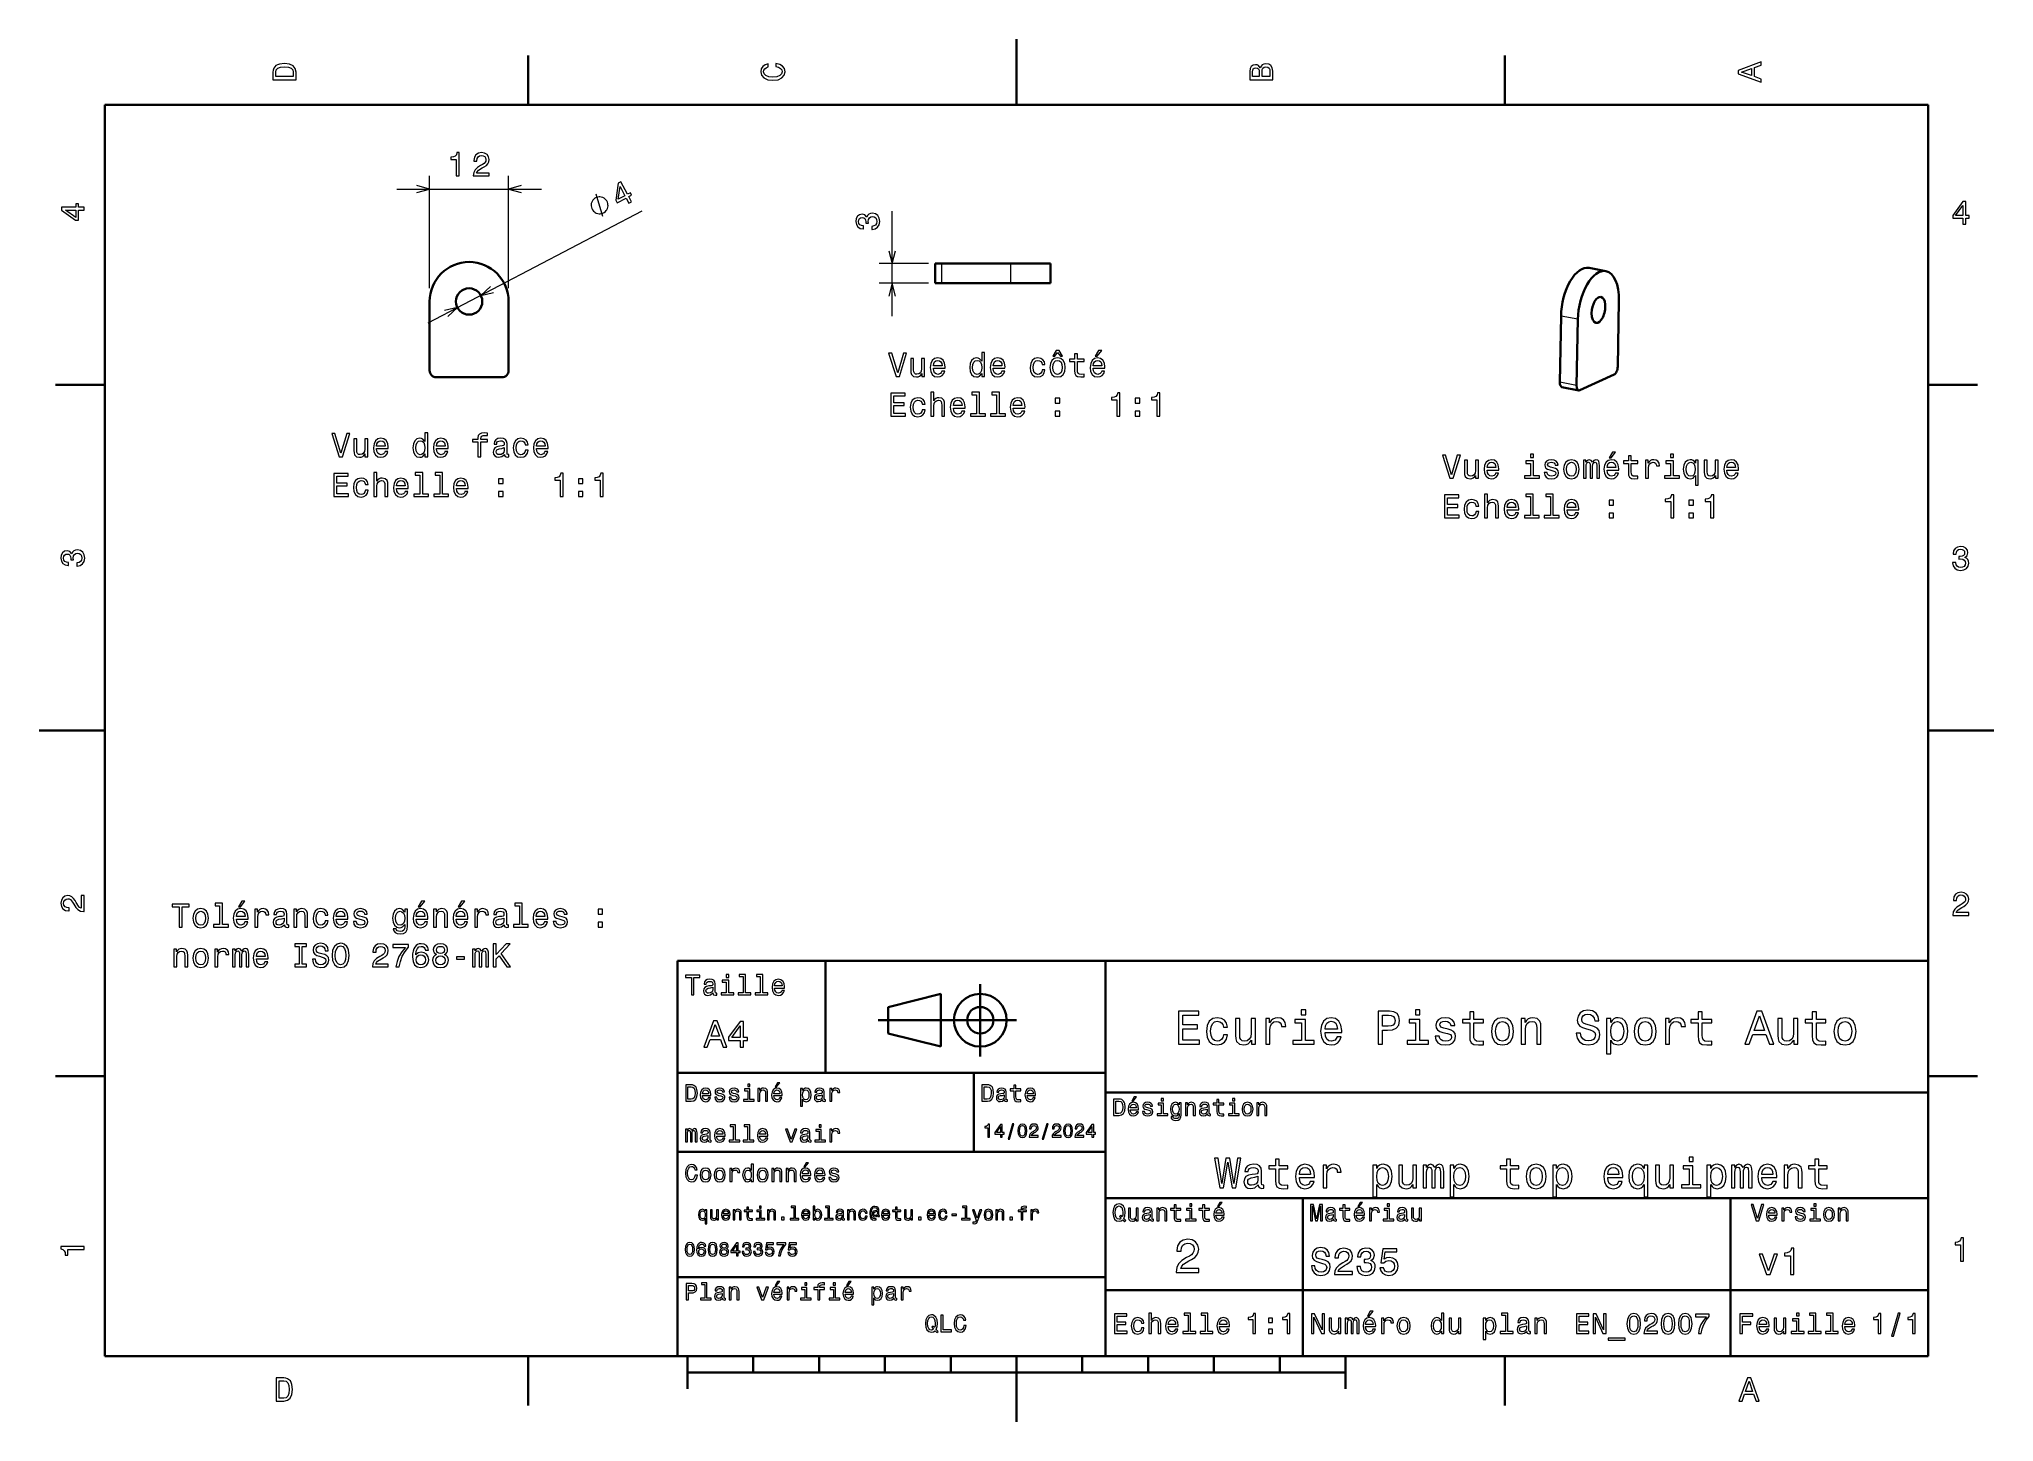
# Model space of a CAD drawing. Extents: x 0 to 297, y 0 to 210.
import ezdxf

# ---------------------------------------------------------------- set-up
doc = ezdxf.new("R2010")
doc.units = 0

msp = doc.modelspace()

# ---------------------------------------------------------------- linework, layer by layer
at = {"color": 7, "lineweight": 35, "ltscale": 0.25}
for p, q in [((148.5, 200), (148.5, 210)), ((70.335152, 158.653809), (60.335152, 158.653809)), ((10, 105), (0, 105)), ((287, 105), (297, 105)), ((192, 10), (192, 20)), ((148.5, 10), (148.5, 0))]:
    msp.add_line(p, q, dxfattribs=at)
at = {"color": 7, "lineweight": 35, "ltscale": 0.1875}
for p, q in [((74.300003, 200), (74.300003, 207.5)), ((222.699997, 200), (222.699997, 207.5)), ((10, 157.5), (2.5, 157.5)), ((287, 157.5), (294.5, 157.5)), ((10, 52.5), (2.5, 52.5)), ((287, 52.5), (294.5, 52.5)), ((74.300003, 10), (74.300003, 2.5)), ((222.699997, 10), (222.699997, 2.5))]:
    msp.add_line(p, q, dxfattribs=at)
at = {"color": 7, "lineweight": 35}
for p, q in [((287, 200), (10, 200)), ((10, 200), (10, 10)), ((287, 10), (287, 200)), ((97, 10), (97, 70)), ((97, 70), (287, 70)), ((162, 10), (162, 70)), ((287, 70), (287, 10)), ((127.5, 61), (148.5, 61)), ((97, 53), (162, 53)), ((162, 50), (287, 50)), ((97, 41), (162, 41)), ((162, 34), (287, 34)), ((257, 10), (257, 34)), ((97, 22), (162, 22)), ((162, 20), (287, 20)), ((10, 10), (287, 10)), ((97, 10), (287, 10)), ((98.5, 7.5), (198.5, 7.5))]:
    msp.add_line(p, q, dxfattribs=at)
at = {"color": 7, "lineweight": 13}
for p, q in [((54.335152, 187.232544), (76.335152, 187.232544)), ((59.132858, 166.908569), (91.607941, 183.900513))]:
    msp.add_line(p, q, dxfattribs=at)
at = {"color": 7, "lineweight": 13, "ltscale": 0.426968}
for p, q in [((59.335152, 172.153809), (59.335152, 189.232544)), ((71.335152, 172.153809), (71.335152, 189.232544))]:
    msp.add_line(p, q, dxfattribs=at)
at = {"color": 7, "lineweight": 13, "ltscale": 0.399438}
msp.add_line((129.615234, 167.910645), (129.615234, 183.888184), dxfattribs=at)
at = {"color": 7, "lineweight": 13, "ltscale": 0.188303}
for p, q in [((135.147339, 175.910645), (127.615234, 175.910645)), ((135.147339, 172.910645), (127.615234, 172.910645))]:
    msp.add_line(p, q, dxfattribs=at)
at = {"color": 7, "lineweight": 35, "ltscale": 0.025}
for p, q in [((137.147339, 175.910645), (136.147339, 175.910645)), ((137.147339, 172.910645), (136.147339, 172.910645))]:
    msp.add_line(p, q, dxfattribs=at)
at = {"color": 7, "lineweight": 35, "ltscale": 0.075}
for p, q in [((136.147339, 172.910645), (136.147339, 175.910645)), ((153.647339, 172.910645), (153.647339, 175.910645))]:
    msp.add_line(p, q, dxfattribs=at)
at = {"color": 7, "lineweight": 13, "ltscale": 0.075}
for p, q in [((137.147339, 172.910645), (137.147339, 175.910645)), ((147.647339, 172.910645), (147.647339, 175.910645))]:
    msp.add_line(p, q, dxfattribs=at)
at = {"color": 7, "lineweight": 35, "ltscale": 0.2625}
for p, q in [((147.647339, 175.910645), (137.147339, 175.910645)), ((147.647339, 172.910645), (137.147339, 172.910645)), ((59.335152, 170.153809), (59.335152, 159.653809)), ((71.335152, 170.153809), (71.335152, 159.653809))]:
    msp.add_line(p, q, dxfattribs=at)
at = {"color": 7, "lineweight": 35, "ltscale": 0.15}
for p, q in [((153.647339, 175.910645), (147.647339, 175.910645)), ((153.647339, 172.910645), (147.647339, 172.910645))]:
    msp.add_line(p, q, dxfattribs=at)
at = {"color": 7, "lineweight": 35, "ltscale": 0.065233}
msp.add_line((238.047485, 174.767578), (235.485352, 175.261597), dxfattribs=at)
at = {"color": 7, "lineweight": 35, "ltscale": 0.251312}
msp.add_line((240.031006, 170.303589), (239.845215, 160.252808), dxfattribs=at)
at = {"color": 7, "lineweight": 35, "ltscale": 0.251316}
for p, q in [((231.229614, 167.942627), (231.043823, 157.891724)), ((233.791626, 167.448608), (233.605835, 157.397705))]:
    msp.add_line(p, q, dxfattribs=at)
at = {"color": 7, "lineweight": 13, "ltscale": 0.06523}
for p, q in [((233.791626, 167.448608), (231.229614, 167.942627)), ((233.605835, 157.397705), (231.043823, 157.891724))]:
    msp.add_line(p, q, dxfattribs=at)
at = {"color": 7, "lineweight": 35, "ltscale": 0.142948}
msp.add_line((239.307617, 159.057617), (234.108154, 156.678467), dxfattribs=at)
at = {"color": 7, "lineweight": 35, "ltscale": 0.06523}
msp.add_line((233.936401, 156.653687), (231.37439, 157.147705), dxfattribs=at)
at = {"color": 7, "lineweight": 35, "ltscale": 0.425}
msp.add_line((119.5, 53), (119.5, 70), dxfattribs=at)
at = {"color": 7, "lineweight": 35, "ltscale": 0.275}
msp.add_line((143, 55.5), (143, 66.5), dxfattribs=at)
at = {"color": 7, "lineweight": 35, "ltscale": 0.206155}
for p, q in [((129, 63), (137, 65)), ((137, 57), (129, 59))]:
    msp.add_line(p, q, dxfattribs=at)
at = {"color": 7, "lineweight": 35, "ltscale": 0.1}
msp.add_line((129, 59), (129, 63), dxfattribs=at)
at = {"color": 7, "lineweight": 35, "ltscale": 0.2}
msp.add_line((137, 65), (137, 57), dxfattribs=at)
at = {"color": 7, "lineweight": 35, "ltscale": 0.3}
msp.add_line((142, 41), (142, 53), dxfattribs=at)
at = {"color": 7, "lineweight": 35, "ltscale": 0.35}
msp.add_line((192, 20), (192, 34), dxfattribs=at)
at = {"color": 7, "lineweight": 35, "ltscale": 0.125}
for p, q in [((98.5, 10), (98.5, 5)), ((198.5, 10), (198.5, 5))]:
    msp.add_line(p, q, dxfattribs=at)
at = {"color": 7, "lineweight": 35, "ltscale": 0.0625}
for p, q in [((108.5, 10), (108.5, 7.5)), ((118.5, 10), (118.5, 7.5)), ((128.5, 10), (128.5, 7.5)), ((138.5, 10), (138.5, 7.5)), ((158.5, 10), (158.5, 7.5)), ((168.5, 10), (168.5, 7.5)), ((178.5, 10), (178.5, 7.5)), ((188.5, 10), (188.5, 7.5))]:
    msp.add_line(p, q, dxfattribs=at)
at = {"color": 7, "lineweight": 13}
for points in [[(35.533215, 204.994965), (35.533215, 203.829971), (39.033215, 203.829971), (39.033215, 204.994965), (38.922264, 205.544678), (38.584366, 205.953171), (38.034657, 206.205338), (37.283215, 206.296112), (36.516644, 206.215424), (36.21405, 206.114563), (35.971977, 205.973343), (35.644165, 205.56485), (35.563473, 205.297562)], [(35.951801, 204.959656), (36.027451, 205.342941), (36.259438, 205.605194), (36.672985, 205.761536), (37.283215, 205.811966), (37.873272, 205.756485), (38.286816, 205.600143), (38.533936, 205.332855), (38.614628, 204.959656), (38.614628, 204.298996), (35.951801, 204.298996)], [(111.93206, 205.817017), (112.35569, 205.716141), (112.658287, 205.549713), (112.844887, 205.317734), (112.905403, 205.045395), (112.814629, 204.71759), (112.54229, 204.460388), (112.098488, 204.28891), (111.483215, 204.233429), (110.872986, 204.28891), (110.424141, 204.455338), (110.151802, 204.71254), (110.055984, 205.045395), (110.106415, 205.287476), (110.247627, 205.494247), (110.474571, 205.655624), (110.787247, 205.766571), (110.787247, 206.245682), (110.308144, 206.094391), (109.94503, 205.832138), (109.718086, 205.474075), (109.637398, 205.045395), (109.763474, 204.510818), (110.116501, 204.10231), (110.696472, 203.840057), (111.483215, 203.749283), (112.269958, 203.840057), (112.84993, 204.10231), (113.208, 204.510818), (113.329041, 205.045395), (113.233215, 205.51442), (112.965927, 205.892654), (112.527161, 206.159943), (111.93206, 206.301163)], [(185.542007, 205.630417), (185.249496, 205.983429), (185.052811, 206.074219), (184.81073, 206.104477), (184.432495, 206.03891), (184.160156, 205.842224), (183.993729, 205.524506), (183.933212, 205.080704), (183.933212, 203.835022), (187.433212, 203.835022), (187.433212, 205.151306), (187.36261, 205.620331), (187.155838, 205.968307), (186.828018, 206.185165), (186.384216, 206.260818), (186.08667, 206.215424), (185.839554, 206.094391), (185.65799, 205.897705)], [(185.385666, 204.984879), (185.385666, 204.298996), (184.351807, 204.298996), (184.351807, 205.025223), (184.382065, 205.297562), (184.472839, 205.489197), (184.629181, 205.605194), (184.86116, 205.645538), (185.093155, 205.600143), (185.254532, 205.479111), (185.355408, 205.272339)], [(187.014618, 205.095825), (187.014618, 204.298996), (185.809296, 204.298996), (185.809296, 205.050446), (185.844589, 205.368164), (185.9505, 205.595108), (186.132065, 205.731277), (186.394302, 205.776657), (186.671692, 205.731277), (186.863327, 205.605194), (186.979324, 205.393372)], [(261.633209, 203.466858), (261.633209, 203.930847), (260.604401, 204.298996), (260.604401, 205.695969), (261.633209, 206.064133), (261.633209, 206.538193), (258.128174, 205.257217), (258.128174, 204.742798)], [(260.17572, 204.460388), (258.632477, 205), (260.17572, 205.539627)], [(63.376362, 189.232544), (63.835293, 189.232544), (63.835293, 192.757813), (63.492355, 192.757813), (63.401577, 192.450073), (63.22002, 192.243408), (62.942642, 192.122314), (62.559357, 192.081909), (62.559357, 191.723877), (63.376362, 191.723877)], [(65.97261, 189.232544), (68.378235, 189.232544), (68.378235, 189.66626), (66.476936, 189.66626), (66.58284, 189.90332), (66.764404, 190.099976), (67.324203, 190.458008), (67.62175, 190.609375), (67.954605, 190.826172), (68.191635, 191.078369), (68.327805, 191.375977), (68.378235, 191.713867), (68.292496, 192.137451), (68.055466, 192.470337), (67.692352, 192.682129), (67.223335, 192.757813), (66.739182, 192.671997), (66.371033, 192.434937), (66.134003, 192.056763), (66.053307, 191.557495), (66.053307, 191.486816), (66.512238, 191.486816), (66.512238, 191.527222), (66.557632, 191.870117), (66.693794, 192.122314), (66.91066, 192.283691), (67.19812, 192.339111), (67.490631, 192.288696), (67.707489, 192.16272), (67.848694, 191.965942), (67.899124, 191.718872), (67.863823, 191.486816), (67.768005, 191.290161), (67.606621, 191.118652), (67.38472, 190.967407), (67.087166, 190.80603), (66.592926, 190.493408), (66.244949, 190.160522), (66.038177, 189.75708), (65.97261, 189.247681)], [(89.581482, 185.097534), (89.983643, 185.307861), (89.581497, 186.076538), (90.02388, 186.307983), (89.836838, 186.665405), (89.394455, 186.43396), (88.396095, 188.342041), (87.989464, 188.129272), (87.610687, 185.546143), (87.816437, 185.152954), (89.179329, 185.866089)], [(88.004745, 185.706787), (88.265152, 187.613281), (88.992287, 186.223511)], [(6.833213, 184.02739), (6.833213, 184.481277), (5.965778, 184.481277), (5.965778, 184.98056), (5.56232, 184.98056), (5.56232, 184.481277), (3.408862, 184.481277), (3.408862, 184.022339), (5.521974, 182.489197), (5.965778, 182.489197), (5.965778, 184.02739)], [(86.293335, 185.352051), (86.239243, 185.455444), (86.079391, 185.635132), (85.946571, 185.763184), (85.840797, 185.839478), (85.656296, 185.94043), (85.420105, 186.014404), (85.21096, 186.036621), (85.080551, 186.03418), (84.898445, 186.004761), (84.664658, 185.948242), (84.561287, 185.894165), (84.457916, 185.840088), (84.278214, 185.680298), (84.150208, 185.547485), (84.073875, 185.44165), (83.9729, 185.257202), (83.898979, 185.020996), (83.87674, 184.81189), (83.879135, 184.681396), (83.908585, 184.499268), (83.965073, 184.265503), (84.019165, 184.162109), (84.073242, 184.058838), (84.233109, 183.879028), (84.365921, 183.751099), (84.471695, 183.674805), (84.656204, 183.57373), (84.892387, 183.499878), (85.101532, 183.477661), (85.231949, 183.47998), (85.414047, 183.509399), (85.647835, 183.565918), (85.751205, 183.619995), (85.854584, 183.674072), (86.034279, 183.833984), (86.162292, 183.966797), (86.238617, 184.07251), (86.339584, 184.25708), (86.413513, 184.493286), (86.43576, 184.702393), (86.43335, 184.832764), (86.403915, 185.014893), (86.34742, 185.248657)], [(292.277374, 181.916794), (292.731262, 181.916794), (292.731262, 182.784225), (293.23056, 182.784225), (293.23056, 183.187683), (292.731262, 183.187683), (292.731262, 185.341141), (292.272339, 185.341141), (290.739197, 183.228027), (290.739197, 182.784225), (292.277374, 182.784225)], [(291.162842, 183.187683), (292.277374, 184.756134), (292.277374, 183.187683)], [(5.56232, 182.912827), (3.993876, 184.02739), (5.56232, 184.02739)], [(126.515869, 181.099121), (126.551147, 181.099121), (127.035278, 181.17981), (127.398315, 181.41687), (127.630371, 181.790039), (127.716064, 182.284302), (127.630371, 182.808838), (127.408447, 183.202148), (127.05542, 183.454346), (126.601563, 183.545166), (126.303955, 183.504761), (126.06189, 183.393799), (125.875366, 183.21228), (125.739136, 182.970215), (125.466797, 183.297974), (125.033081, 183.414063), (124.639771, 183.338379), (124.342163, 183.12146), (124.15564, 182.768433), (124.089966, 182.284302), (124.170654, 181.830444), (124.392578, 181.482422), (124.745605, 181.255493), (125.2146, 181.17981), (125.25, 181.17981), (125.25, 181.628662), (124.927246, 181.669067), (124.69519, 181.800171), (124.553955, 182.011963), (124.50354, 182.30957), (124.543945, 182.571777), (124.64978, 182.763428), (124.821289, 182.879395), (125.053223, 182.924805), (125.300415, 182.879395), (125.466797, 182.758423), (125.567627, 182.546631), (125.5979, 182.259155), (125.592896, 182.062378), (125.991333, 182.062378), (125.981201, 182.30957), (126.026611, 182.627319), (126.147705, 182.864258), (126.34436, 183.005493), (126.601563, 183.055908), (126.894043, 183.000488), (127.110962, 182.854248), (127.24707, 182.622192), (127.29248, 182.314575), (127.242065, 181.996826), (127.090698, 181.764893), (126.848633, 181.618652), (126.515869, 181.56311)], [(131.32901, 162.290207), (130.451477, 159.309647), (129.548752, 162.290207), (129.069641, 162.290207), (130.199326, 158.785156), (130.703644, 158.785156), (131.808105, 162.290207)], [(134.531448, 161.493362), (134.087646, 161.493362), (134.087646, 159.929962), (134.037216, 159.566864), (133.890961, 159.304611), (133.664017, 159.143219), (133.36647, 159.092789), (133.12944, 159.133133), (132.978134, 159.254181), (132.89241, 159.460953), (132.872238, 159.753448), (132.872238, 161.493362), (132.428436, 161.493362), (132.428436, 159.713104), (132.443558, 159.355042), (132.539383, 159.057495), (132.831894, 158.785156), (133.300903, 158.689331), (133.55307, 158.72464), (133.769928, 158.815414), (133.956528, 158.971756), (134.107819, 159.1987), (134.107819, 158.785156), (134.531448, 158.785156)], [(135.867905, 160.010666), (137.643127, 160.010666), (137.648163, 160.217438), (137.567474, 160.797409), (137.345581, 161.231125), (136.992554, 161.493362), (136.523529, 161.589188), (136.06459, 161.488327), (135.711563, 161.205902), (135.484619, 160.746979), (135.403931, 160.141785), (135.479584, 159.521469), (135.706528, 159.067581), (136.054504, 158.785156), (136.508392, 158.689331), (136.901764, 158.754898), (137.224533, 158.926361), (137.461563, 159.1987), (137.597733, 159.561813), (137.158981, 159.561813), (137.068192, 159.360077), (136.937073, 159.208786), (136.563873, 159.087753), (136.276413, 159.143219), (136.059555, 159.319733), (135.918335, 159.607208), (135.867905, 159.995529)], [(135.867905, 160.383865), (135.923386, 160.731842), (136.059555, 160.989044), (136.266327, 161.145386), (136.538666, 161.200867), (136.805954, 161.145386), (137.012726, 160.989044), (137.138809, 160.731842), (137.184189, 160.383865)], [(143.215897, 159.203751), (143.215897, 158.785156), (143.659698, 158.785156), (143.659698, 162.406189), (143.220932, 162.406189), (143.220932, 161.079819), (142.883041, 161.463104), (142.67627, 161.553894), (142.43924, 161.589188), (142.010559, 161.488327), (141.677704, 161.205902), (141.460846, 160.752014), (141.385208, 160.141785), (141.460846, 159.531555), (141.677704, 159.072617), (142.010559, 158.785156), (142.43924, 158.689331), (142.67627, 158.72464), (142.888077, 158.815414)], [(142.514877, 161.190781), (142.807388, 161.120178), (143.029297, 160.923492), (143.160416, 160.595673), (143.210846, 160.141785), (143.160416, 159.682846), (143.029297, 159.355042), (142.807388, 159.153305), (142.514877, 159.087753), (142.237503, 159.153305), (142.025696, 159.355042), (141.884476, 159.687897), (141.839096, 160.141785), (141.884476, 160.590637), (142.025696, 160.918442), (142.237503, 161.120178)], [(144.975983, 160.010666), (146.75119, 160.010666), (146.756241, 160.217438), (146.675552, 160.797409), (146.453644, 161.231125), (146.100616, 161.493362), (145.631592, 161.589188), (145.172668, 161.488327), (144.819641, 161.205902), (144.592697, 160.746979), (144.512009, 160.141785), (144.587646, 159.521469), (144.81459, 159.067581), (145.162582, 158.785156), (145.61647, 158.689331), (146.009842, 158.754898), (146.332611, 158.926361), (146.569641, 159.1987), (146.705811, 159.561813), (146.267044, 159.561813), (146.17627, 159.360077), (146.045135, 159.208786), (145.671951, 159.087753), (145.384476, 159.143219), (145.167618, 159.319733), (145.026413, 159.607208), (144.975983, 159.995529)], [(144.975983, 160.383865), (145.031448, 160.731842), (145.167618, 160.989044), (145.37439, 161.145386), (145.646729, 161.200867), (145.914017, 161.145386), (146.120789, 160.989044), (146.246872, 160.731842), (146.292267, 160.383865)], [(152.384476, 160.595673), (152.823242, 160.595673), (152.732468, 160.99913), (152.51561, 161.316864), (152.177704, 161.51355), (151.738953, 161.589188), (151.254791, 161.488327), (150.886642, 161.205902), (150.654663, 160.746979), (150.573959, 160.131699), (150.649612, 159.521469), (150.876556, 159.067581), (151.234619, 158.785156), (151.723816, 158.689331), (152.157532, 158.764984), (152.495438, 158.976791), (152.727417, 159.309647), (152.828278, 159.753448), (152.404663, 159.753448), (152.32901, 159.471039), (152.18779, 159.259216), (151.986069, 159.128098), (151.738953, 159.087753), (151.431305, 159.153305), (151.209412, 159.355042), (151.073242, 159.682846), (151.027847, 160.14682), (151.073242, 160.600723), (151.214447, 160.928528), (151.441406, 161.130264), (151.738953, 161.200867), (152.00119, 161.155472), (152.197876, 161.039474), (152.32901, 160.847839)], [(153.56459, 160.136734), (153.645294, 159.521469), (153.877274, 159.067581), (154.245438, 158.785156), (154.73967, 158.689331), (155.228867, 158.785156), (155.597015, 159.062531), (155.82901, 159.516418), (155.914734, 160.136734), (155.82901, 160.752014), (155.597015, 161.210953), (155.228867, 161.488327), (154.73967, 161.589188), (154.245438, 161.488327), (153.877274, 161.205902), (153.645294, 160.752014)], [(154.018494, 161.861526), (154.31604, 161.861526), (154.744705, 162.421326), (155.168335, 161.861526), (155.465897, 161.861526), (154.986786, 162.718872), (154.50264, 162.718872)], [(154.018494, 160.141785), (154.063873, 160.595673), (154.205078, 160.923492), (154.432037, 161.125214), (154.73967, 161.195816), (155.042267, 161.125214), (155.269211, 160.928528), (155.410416, 160.595673), (155.460846, 160.141785), (155.410416, 159.682846), (155.269211, 159.349991), (155.042267, 159.14827), (154.73967, 159.082703), (154.432037, 159.14827), (154.205078, 159.349991), (154.063873, 159.682846)], [(157.326843, 161.024353), (157.326843, 159.667725), (157.357101, 159.228958), (157.498322, 158.926361), (157.780731, 158.749847), (158.259842, 158.689331), (158.784332, 158.714554), (158.784332, 159.097839), (158.401047, 159.067581), (158.05307, 159.107925), (157.86647, 159.234009), (157.785782, 159.445816), (157.770645, 159.743362), (157.770645, 161.024353), (158.784332, 161.024353), (158.784332, 161.402588), (157.770645, 161.402588), (157.770645, 162.194382), (157.326843, 162.194382), (157.326843, 161.402588), (156.560272, 161.402588), (156.560272, 161.024353)], [(160.156097, 160.010666), (161.931305, 160.010666), (161.936356, 160.217438), (161.855652, 160.797409), (161.633759, 161.231125), (161.280731, 161.493362), (160.811707, 161.589188), (160.352783, 161.488327), (159.999756, 161.205902), (159.772812, 160.746979), (159.692108, 160.141785), (159.767761, 159.521469), (159.994705, 159.067581), (160.342697, 158.785156), (160.796585, 158.689331), (161.189957, 158.754898), (161.512726, 158.926361), (161.749756, 159.1987), (161.885925, 159.561813), (161.447159, 159.561813), (161.356384, 159.360077), (161.22525, 159.208786), (160.852051, 159.087753), (160.56459, 159.143219), (160.347733, 159.319733), (160.206528, 159.607208), (160.156097, 159.995529)], [(160.156097, 160.383865), (160.211563, 160.731842), (160.347733, 160.989044), (160.554504, 161.145386), (160.826843, 161.200867), (161.094131, 161.145386), (161.300903, 160.989044), (161.426987, 160.731842), (161.472382, 160.383865)], [(160.46373, 161.861526), (160.761276, 161.861526), (161.46228, 162.718872), (160.968048, 162.718872)], [(129.39241, 152.738327), (131.61142, 152.738327), (131.61142, 153.161957), (129.856384, 153.161957), (129.856384, 154.347122), (131.419785, 154.347122), (131.419785, 154.765701), (129.856384, 154.765701), (129.856384, 155.814697), (131.571075, 155.814697), (131.571075, 156.238327), (129.39241, 156.238327)], [(134.168335, 154.548843), (134.607101, 154.548843), (134.516327, 154.952301), (134.299469, 155.270035), (133.961563, 155.466721), (133.522812, 155.542358), (133.038666, 155.441498), (132.670502, 155.159073), (132.438522, 154.70015), (132.357819, 154.084869), (132.433472, 153.47464), (132.660416, 153.020752), (133.018494, 152.738327), (133.507675, 152.642502), (133.941391, 152.718155), (134.279297, 152.929962), (134.511276, 153.262817), (134.612152, 153.706619), (134.188522, 153.706619), (134.112869, 153.42421), (133.971649, 153.212387), (133.769928, 153.081268), (133.522812, 153.040924), (133.215179, 153.106476), (132.993271, 153.308212), (132.857101, 153.636017), (132.811707, 154.100006), (132.857101, 154.553894), (132.998306, 154.881699), (133.225266, 155.083435), (133.522812, 155.154037), (133.785049, 155.108643), (133.98175, 154.992645), (134.112869, 154.80101)], [(135.479584, 152.738327), (135.923386, 152.738327), (135.923386, 154.301727), (135.968781, 154.65979), (136.115021, 154.922043), (136.34198, 155.083435), (136.644562, 155.143951), (136.886642, 155.093521), (137.037933, 154.957352), (137.113586, 154.730408), (137.138809, 154.427811), (137.138809, 152.738327), (137.582611, 152.738327), (137.582611, 154.518585), (137.562439, 154.876648), (137.471649, 155.17421), (137.174103, 155.446533), (136.710129, 155.542358), (136.457962, 155.507065), (136.241104, 155.41124), (136.059555, 155.259933), (135.923386, 155.053162), (135.923386, 156.35936), (135.479584, 156.35936)], [(138.903931, 153.963837), (140.679153, 153.963837), (140.684189, 154.170609), (140.6035, 154.75058), (140.381592, 155.184296), (140.02858, 155.446533), (139.559555, 155.542358), (139.100616, 155.441498), (138.747589, 155.159073), (138.520645, 154.70015), (138.439957, 154.094955), (138.51561, 153.47464), (138.742554, 153.020752), (139.09053, 152.738327), (139.544418, 152.642502), (139.93779, 152.708069), (140.260559, 152.879532), (140.497589, 153.151871), (140.633759, 153.514984), (140.195007, 153.514984), (140.104218, 153.313248), (139.973099, 153.161957), (139.599899, 153.040924), (139.312439, 153.09639), (139.095581, 153.272903), (138.954361, 153.560379), (138.903931, 153.9487)], [(138.903931, 154.337036), (138.959412, 154.685013), (139.095581, 154.942215), (139.302353, 155.098557), (139.574677, 155.154037), (139.84198, 155.098557), (140.048752, 154.942215), (140.17482, 154.685013), (140.220215, 154.337036)], [(142.434189, 155.98616), (142.434189, 153.111526), (141.521362, 153.111526), (141.521362, 152.738327), (143.785782, 152.738327), (143.785782, 153.111526), (142.877991, 153.111526), (142.877991, 156.35936), (141.73822, 156.35936), (141.73822, 155.98616)], [(145.470215, 155.98616), (145.470215, 153.111526), (144.557388, 153.111526), (144.557388, 152.738327), (146.821808, 152.738327), (146.821808, 153.111526), (145.914017, 153.111526), (145.914017, 156.35936), (144.774246, 156.35936), (144.774246, 155.98616)], [(148.012009, 153.963837), (149.787216, 153.963837), (149.792267, 154.170609), (149.711578, 154.75058), (149.48967, 155.184296), (149.136642, 155.446533), (148.667618, 155.542358), (148.208694, 155.441498), (147.855667, 155.159073), (147.628723, 154.70015), (147.548019, 154.094955), (147.623672, 153.47464), (147.850616, 153.020752), (148.198608, 152.738327), (148.652496, 152.642502), (149.045868, 152.708069), (149.368637, 152.879532), (149.605667, 153.151871), (149.741821, 153.514984), (149.30307, 153.514984), (149.212296, 153.313248), (149.081161, 153.161957), (148.707962, 153.040924), (148.420502, 153.09639), (148.203644, 153.272903), (148.062439, 153.560379), (148.012009, 153.9487)], [(148.012009, 154.337036), (148.067474, 154.685013), (148.203644, 154.942215), (148.410416, 155.098557), (148.682755, 155.154037), (148.950043, 155.098557), (149.156815, 154.942215), (149.282898, 154.685013), (149.328278, 154.337036)], [(154.391693, 154.695099), (155.087646, 154.695099), (155.087646, 155.446533), (154.391693, 155.446533)], [(163.756958, 152.738327), (164.215881, 152.738327), (164.215881, 156.26355), (163.872955, 156.26355), (163.782166, 155.955902), (163.600616, 155.74913), (163.323242, 155.628098), (162.939957, 155.587753), (162.939957, 155.229675), (163.756958, 155.229675)], [(166.535767, 154.695099), (167.231735, 154.695099), (167.231735, 155.446533), (166.535767, 155.446533)], [(169.82901, 152.738327), (170.287933, 152.738327), (170.287933, 156.26355), (169.944992, 156.26355), (169.854218, 155.955902), (169.672668, 155.74913), (169.395279, 155.628098), (169.011993, 155.587753), (169.011993, 155.229675), (169.82901, 155.229675)], [(154.391693, 152.738327), (155.087646, 152.738327), (155.087646, 153.489761), (154.391693, 153.489761)], [(166.535767, 152.738327), (167.231735, 152.738327), (167.231735, 153.489761), (166.535767, 153.489761)], [(46.730686, 150.088303), (45.853165, 147.107742), (44.950424, 150.088303), (44.471317, 150.088303), (45.601002, 146.583252), (46.105324, 146.583252), (47.209793, 150.088303)], [(49.933136, 149.291458), (49.48933, 149.291458), (49.48933, 147.728058), (49.438896, 147.36496), (49.292645, 147.102707), (49.065701, 146.941315), (48.76815, 146.890884), (48.531116, 146.931229), (48.379822, 147.052277), (48.294086, 147.259048), (48.273914, 147.551544), (48.273914, 149.291458), (47.830109, 149.291458), (47.830109, 147.5112), (47.845238, 147.153137), (47.941059, 146.855591), (48.233566, 146.583252), (48.702587, 146.487427), (48.95475, 146.522736), (49.171608, 146.61351), (49.358208, 146.769852), (49.509502, 146.996796), (49.509502, 146.583252), (49.933136, 146.583252)], [(51.269588, 147.808762), (53.044807, 147.808762), (53.04985, 148.015533), (52.969158, 148.595505), (52.747253, 149.029221), (52.39423, 149.291458), (51.925209, 149.387283), (51.466274, 149.286423), (51.113251, 149.003998), (50.886303, 148.545074), (50.805614, 147.93988), (50.88126, 147.319565), (51.108208, 146.865677), (51.456188, 146.583252), (51.91008, 146.487427), (52.303452, 146.552994), (52.626217, 146.724457), (52.863251, 146.996796), (52.999416, 147.359909), (52.560658, 147.359909), (52.469879, 147.158173), (52.338753, 147.006882), (51.965553, 146.885849), (51.678093, 146.941315), (51.461231, 147.117828), (51.320023, 147.405304), (51.269588, 147.793625)], [(51.269588, 148.181961), (51.325066, 148.529938), (51.461231, 148.78714), (51.668007, 148.943481), (51.940338, 148.998962), (52.20763, 148.943481), (52.414402, 148.78714), (52.540482, 148.529938), (52.585873, 148.181961)], [(58.617573, 147.001846), (58.617573, 146.583252), (59.061378, 146.583252), (59.061378, 150.204285), (58.622616, 150.204285), (58.622616, 148.877914), (58.284721, 149.2612), (58.07795, 149.35199), (57.840916, 149.387283), (57.412239, 149.286423), (57.079388, 149.003998), (56.86253, 148.55011), (56.78688, 147.93988), (56.86253, 147.329651), (57.079388, 146.870712), (57.412239, 146.583252), (57.840916, 146.487427), (58.07795, 146.522736), (58.289764, 146.61351)], [(57.916565, 148.988876), (58.209072, 148.918274), (58.430973, 148.721588), (58.562096, 148.393768), (58.61253, 147.93988), (58.562096, 147.480942), (58.430973, 147.153137), (58.209072, 146.951401), (57.916565, 146.885849), (57.639187, 146.951401), (57.427372, 147.153137), (57.28616, 147.485992), (57.240772, 147.93988), (57.28616, 148.388733), (57.427372, 148.716537), (57.639187, 148.918274)], [(60.377659, 147.808762), (62.152878, 147.808762), (62.157921, 148.015533), (62.077225, 148.595505), (61.855324, 149.029221), (61.502296, 149.291458), (61.033279, 149.387283), (60.574345, 149.286423), (60.221321, 149.003998), (59.994373, 148.545074), (59.913681, 147.93988), (59.98933, 147.319565), (60.216278, 146.865677), (60.564259, 146.583252), (61.01815, 146.487427), (61.411522, 146.552994), (61.734287, 146.724457), (61.971321, 146.996796), (62.107487, 147.359909), (61.668724, 147.359909), (61.57795, 147.158173), (61.446823, 147.006882), (61.073624, 146.885849), (60.786163, 146.941315), (60.569302, 147.117828), (60.428093, 147.405304), (60.377659, 147.793625)], [(60.377659, 148.181961), (60.433136, 148.529938), (60.569302, 148.78714), (60.776073, 148.943481), (61.048409, 148.998962), (61.315701, 148.943481), (61.522472, 148.78714), (61.648552, 148.529938), (61.693939, 148.181961)], [(66.676651, 148.822449), (66.676651, 146.583252), (67.120453, 146.583252), (67.120453, 148.822449), (68.129105, 148.822449), (68.129105, 149.200684), (67.120453, 149.200684), (67.120453, 149.367111), (67.155762, 149.568848), (67.271751, 149.705017), (67.468437, 149.785706), (67.750862, 149.815964), (68.129105, 149.795792), (68.129105, 150.179077), (67.649994, 150.204285), (67.216278, 150.158905), (66.913681, 150.022736), (66.732132, 149.785706), (66.676651, 149.4478), (66.676651, 149.200684), (65.864693, 149.200684), (65.864693, 148.822449)], [(70.706192, 146.936279), (70.706192, 146.921143), (70.731407, 146.74968), (70.807053, 146.628647), (71.124779, 146.532822), (71.371895, 146.573166), (71.371895, 146.916107), (71.265991, 146.90097), (71.124779, 146.966537), (71.099564, 147.168274), (71.099564, 148.570282), (71.039047, 148.92836), (70.862534, 149.180511), (70.554893, 149.331818), (70.121178, 149.387283), (69.69754, 149.326767), (69.384865, 149.155304), (69.188179, 148.888), (69.12262, 148.534988), (69.12262, 148.504715), (69.521027, 148.504715), (69.556335, 148.716537), (69.667282, 148.867828), (69.848839, 148.958618), (70.106049, 148.993912), (70.353165, 148.968704), (70.529678, 148.893051), (70.635582, 148.761932), (70.670883, 148.580368), (70.650711, 148.368561), (70.570023, 148.26265), (70.368294, 148.212219), (69.990051, 148.171875), (69.556335, 148.081085), (69.248695, 147.919708), (69.067139, 147.667542), (69.011665, 147.294342), (69.062096, 146.961487), (69.218437, 146.714371), (69.470596, 146.558029), (69.818581, 146.502563), (70.287598, 146.608475)], [(73.858208, 148.393768), (74.296967, 148.393768), (74.206192, 148.797226), (73.989334, 149.11496), (73.651436, 149.311646), (73.212677, 149.387283), (72.728523, 149.286423), (72.360367, 149.003998), (72.12838, 148.545074), (72.047684, 147.929794), (72.123337, 147.319565), (72.350281, 146.865677), (72.708351, 146.583252), (73.19754, 146.487427), (73.631264, 146.56308), (73.969162, 146.774887), (74.201141, 147.107742), (74.30201, 147.551544), (73.87838, 147.551544), (73.802734, 147.269135), (73.661522, 147.057312), (73.459793, 146.926193), (73.212677, 146.885849), (72.905037, 146.951401), (72.683136, 147.153137), (72.546967, 147.480942), (72.501579, 147.944916), (72.546967, 148.398819), (72.688179, 148.726624), (72.915123, 148.92836), (73.212677, 148.998962), (73.474922, 148.953568), (73.671608, 148.83757), (73.802734, 148.645935)], [(75.55777, 147.808762), (77.332993, 147.808762), (77.338028, 148.015533), (77.257339, 148.595505), (77.035439, 149.029221), (76.682411, 149.291458), (76.213394, 149.387283), (75.754456, 149.286423), (75.401436, 149.003998), (75.174484, 148.545074), (75.093796, 147.93988), (75.169449, 147.319565), (75.396393, 146.865677), (75.74437, 146.583252), (76.198265, 146.487427), (76.591637, 146.552994), (76.914398, 146.724457), (77.151428, 146.996796), (77.287598, 147.359909), (76.848839, 147.359909), (76.758057, 147.158173), (76.626938, 147.006882), (76.253738, 146.885849), (75.966278, 146.941315), (75.74942, 147.117828), (75.608208, 147.405304), (75.55777, 147.793625)], [(75.55777, 148.181961), (75.613251, 148.529938), (75.74942, 148.78714), (75.956192, 148.943481), (76.228523, 148.998962), (76.495819, 148.943481), (76.702591, 148.78714), (76.828667, 148.529938), (76.874054, 148.181961)], [(70.655762, 147.531372), (70.595238, 147.269135), (70.433853, 147.067398), (70.19178, 146.936279), (69.894226, 146.890884), (69.702591, 146.916107), (69.566422, 146.996796), (69.480682, 147.138), (69.455467, 147.334686), (69.475647, 147.5112), (69.556335, 147.637283), (69.879105, 147.778503), (70.287598, 147.83902), (70.655762, 147.960052)], [(215.466827, 146.828659), (214.589294, 143.848099), (213.686569, 146.828659), (213.207458, 146.828659), (214.337143, 143.323608), (214.841461, 143.323608), (215.945923, 146.828659)], [(218.669266, 146.031815), (218.225464, 146.031815), (218.225464, 144.468414), (218.175034, 144.105316), (218.028778, 143.843063), (217.801834, 143.681671), (217.504288, 143.631241), (217.267258, 143.671585), (217.115952, 143.792633), (217.030228, 143.999405), (217.010056, 144.291901), (217.010056, 146.031815), (216.566254, 146.031815), (216.566254, 144.251556), (216.581375, 143.893494), (216.6772, 143.595947), (216.969711, 143.323608), (217.438721, 143.227783), (217.690887, 143.263092), (217.907745, 143.353867), (218.094345, 143.510208), (218.245636, 143.737152), (218.245636, 143.323608), (218.669266, 143.323608)], [(220.005722, 144.549118), (221.780945, 144.549118), (221.78598, 144.75589), (221.705292, 145.335861), (221.483398, 145.769577), (221.130371, 146.031815), (220.661346, 146.12764), (220.202408, 146.026779), (219.84938, 145.744354), (219.622437, 145.285431), (219.541748, 144.680237), (219.617401, 144.059921), (219.844345, 143.606033), (220.192322, 143.323608), (220.64621, 143.227783), (221.039581, 143.29335), (221.36235, 143.464813), (221.59938, 143.737152), (221.73555, 144.100266), (221.296799, 144.100266), (221.206009, 143.898529), (221.07489, 143.747238), (220.701691, 143.626205), (220.41423, 143.681671), (220.197372, 143.858185), (220.056152, 144.14566), (220.005722, 144.533981)], [(220.005722, 144.922318), (220.061203, 145.270294), (220.197372, 145.527496), (220.404144, 145.683838), (220.676483, 145.739319), (220.943771, 145.683838), (221.150543, 145.527496), (221.276627, 145.270294), (221.322006, 144.922318)], [(227.046066, 143.696808), (227.046066, 145.94104), (225.906311, 145.94104), (225.906311, 145.562805), (226.602264, 145.562805), (226.602264, 143.696808), (225.694489, 143.696808), (225.694489, 143.323608), (227.963943, 143.323608), (227.963943, 143.696808)], [(227.061203, 146.944641), (226.592178, 146.944641), (226.592178, 146.440323), (227.061203, 146.440323)], [(230.051834, 144.902145), (229.623169, 145.003006), (229.305435, 145.119003), (229.199524, 145.356033), (229.229797, 145.522461), (229.335693, 145.643494), (229.507172, 145.719147), (229.754288, 145.749405), (229.991318, 145.719147), (230.177917, 145.628357), (230.29895, 145.492203), (230.349396, 145.310638), (230.783112, 145.310638), (230.783112, 145.320724), (230.707458, 145.648529), (230.500687, 145.905746), (230.177917, 146.067123), (229.754288, 146.12764), (229.325607, 146.067123), (229.012939, 145.900696), (228.816254, 145.65358), (228.755722, 145.340897), (228.801117, 145.0383), (228.942322, 144.826492), (229.174316, 144.675186), (229.512207, 144.56929), (230.006454, 144.448242), (230.309036, 144.322174), (230.38974, 144.221298), (230.419998, 144.070007), (230.374603, 143.883408), (230.253571, 143.742203), (230.056885, 143.651413), (229.794632, 143.621155), (229.517258, 143.651413), (229.315521, 143.757324), (229.179352, 143.928802), (229.123886, 144.165833), (228.695206, 144.165833), (228.765808, 143.762375), (228.97258, 143.469864), (229.3004, 143.29335), (229.754288, 143.227783), (230.228348, 143.29335), (230.576324, 143.469864), (230.788147, 143.752289), (230.8638, 144.120438), (230.808319, 144.438156), (230.651978, 144.655014), (230.394775, 144.796234)], [(231.630371, 144.675186), (231.71106, 144.059921), (231.943054, 143.606033), (232.311203, 143.323608), (232.805435, 143.227783), (233.294632, 143.323608), (233.662781, 143.600983), (233.894775, 144.054871), (233.980515, 144.675186), (233.894775, 145.290466), (233.662781, 145.749405), (233.294632, 146.026779), (232.805435, 146.12764), (232.311203, 146.026779), (231.943054, 145.744354), (231.71106, 145.290466)], [(232.084259, 144.680237), (232.129639, 145.134125), (232.270859, 145.461945), (232.497803, 145.663666), (232.805435, 145.734268), (233.108032, 145.663666), (233.334976, 145.46698), (233.476196, 145.134125), (233.526627, 144.680237), (233.476196, 144.221298), (233.334976, 143.888443), (233.108032, 143.686722), (232.805435, 143.621155), (232.497803, 143.686722), (232.270859, 143.888443), (232.129639, 144.221298)], [(234.621002, 143.323608), (235.02951, 143.323608), (235.02951, 145.134125), (235.054718, 145.406464), (235.130371, 145.603149), (235.246368, 145.719147), (235.397659, 145.764526), (235.518692, 145.724182), (235.599396, 145.623322), (235.63974, 145.451843), (235.654861, 145.224899), (235.654861, 143.323608), (236.038147, 143.323608), (236.038147, 145.134125), (236.06337, 145.401413), (236.139008, 145.598099), (236.260056, 145.719147), (236.411346, 145.764526), (236.532379, 145.724182), (236.613083, 145.623322), (236.663513, 145.224899), (236.663513, 143.323608), (237.072006, 143.323608), (237.072006, 145.194641), (237.046799, 145.582977), (236.966095, 145.880524), (236.804718, 146.062088), (236.54248, 146.12764), (236.234833, 146.026779), (235.997803, 145.734268), (235.811203, 146.021729), (235.49852, 146.12764), (235.21106, 146.026779), (235.014374, 145.744354), (235.014374, 146.031815), (234.621002, 146.031815)], [(238.221863, 144.549118), (239.997086, 144.549118), (240.002121, 144.75589), (239.921432, 145.335861), (239.699524, 145.769577), (239.346512, 146.031815), (238.877487, 146.12764), (238.418549, 146.026779), (238.065521, 145.744354), (237.838577, 145.285431), (237.757889, 144.680237), (237.833542, 144.059921), (238.060486, 143.606033), (238.408463, 143.323608), (238.86235, 143.227783), (239.255722, 143.29335), (239.578491, 143.464813), (239.815521, 143.737152), (239.951691, 144.100266), (239.512939, 144.100266), (239.42215, 143.898529), (239.291031, 143.747238), (238.917831, 143.626205), (238.630371, 143.681671), (238.413513, 143.858185), (238.272293, 144.14566), (238.221863, 144.533981)], [(238.221863, 144.922318), (238.277344, 145.270294), (238.413513, 145.527496), (238.620285, 145.683838), (238.892609, 145.739319), (239.159912, 145.683838), (239.366684, 145.527496), (239.492767, 145.270294), (239.538147, 144.922318)], [(238.52951, 146.399979), (238.827057, 146.399979), (239.528061, 147.257324), (239.033829, 147.257324)], [(241.464661, 145.562805), (241.464661, 144.206177), (241.494919, 143.76741), (241.636139, 143.464813), (241.918549, 143.2883), (242.397659, 143.227783), (242.92215, 143.253006), (242.92215, 143.636292), (242.538864, 143.606033), (242.190887, 143.646378), (242.004288, 143.772461), (241.923599, 143.984268), (241.908463, 144.281815), (241.908463, 145.562805), (242.92215, 145.562805), (242.92215, 145.94104), (241.908463, 145.94104), (241.908463, 146.732834), (241.464661, 146.732834), (241.464661, 145.94104), (240.69809, 145.94104), (240.69809, 145.562805)], [(244.072006, 143.323608), (244.515808, 143.323608), (244.515808, 144.871872), (244.561203, 145.245071), (244.697372, 145.512375), (244.919266, 145.673752), (245.216827, 145.729233), (245.438721, 145.693924), (245.605148, 145.593063), (245.706009, 145.421585), (245.741318, 145.189606), (246.190155, 145.189606), (246.129639, 145.598099), (245.963226, 145.89061), (245.685837, 146.067123), (245.307602, 146.12764), (245.0504, 146.087296), (244.828491, 145.986435), (244.631805, 145.814957), (244.475464, 145.582977), (244.475464, 146.031815), (244.072006, 146.031815)], [(248.298233, 143.696808), (248.298233, 145.94104), (247.158463, 145.94104), (247.158463, 145.562805), (247.854431, 145.562805), (247.854431, 143.696808), (246.946655, 143.696808), (246.946655, 143.323608), (249.216095, 143.323608), (249.216095, 143.696808)], [(248.313354, 146.944641), (247.844345, 146.944641), (247.844345, 146.440323), (248.313354, 146.440323)], [(251.641891, 145.613235), (251.48555, 145.840179), (251.309036, 146.001556), (251.102264, 146.092346), (250.865234, 146.12764), (250.436554, 146.026779), (250.103699, 145.744354), (249.886841, 145.290466), (249.811203, 144.680237), (249.886841, 144.064957), (250.103699, 143.611069), (250.436554, 143.323608), (250.865234, 143.227783), (251.102264, 143.258041), (251.304001, 143.343781), (251.480499, 143.500122), (251.641891, 143.737152), (251.641891, 142.274612), (252.085693, 142.274612), (252.085693, 146.031815), (251.641891, 146.031815)], [(250.265091, 144.680237), (250.310486, 145.129089), (250.451691, 145.456894), (250.663513, 145.65863), (250.940887, 145.729233), (251.233398, 145.65863), (251.455292, 145.461945), (251.586411, 145.134125), (251.636841, 144.680237), (251.586411, 144.221298), (251.455292, 143.893494), (251.233398, 143.691757), (250.940887, 143.626205), (250.663513, 143.691757), (250.451691, 143.893494), (250.310486, 144.226349)], [(255.101547, 146.031815), (254.657745, 146.031815), (254.657745, 144.468414), (254.6073, 144.105316), (254.46106, 143.843063), (254.2341, 143.681671), (253.936554, 143.631241), (253.699524, 143.671585), (253.548233, 143.792633), (253.462494, 143.999405), (253.442322, 144.291901), (253.442322, 146.031815), (252.99852, 146.031815), (252.99852, 144.251556), (253.013641, 143.893494), (253.109467, 143.595947), (253.401978, 143.323608), (253.871002, 143.227783), (254.123154, 143.263092), (254.340027, 143.353867), (254.526611, 143.510208), (254.677917, 143.737152), (254.677917, 143.323608), (255.101547, 143.323608)], [(256.437988, 144.549118), (258.213226, 144.549118), (258.218262, 144.75589), (258.137573, 145.335861), (257.915649, 145.769577), (257.562622, 146.031815), (257.093628, 146.12764), (256.634674, 146.026779), (256.281647, 145.744354), (256.054718, 145.285431), (255.97403, 144.680237), (256.049683, 144.059921), (256.276611, 143.606033), (256.624603, 143.323608), (257.078491, 143.227783), (257.471863, 143.29335), (257.794617, 143.464813), (258.031647, 143.737152), (258.167816, 144.100266), (257.729065, 144.100266), (257.638275, 143.898529), (257.507172, 143.747238), (257.133972, 143.626205), (256.846497, 143.681671), (256.629639, 143.858185), (256.488434, 144.14566), (256.437988, 144.533981)], [(256.437988, 144.922318), (256.493469, 145.270294), (256.629639, 145.527496), (256.836426, 145.683838), (257.108765, 145.739319), (257.376038, 145.683838), (257.582825, 145.527496), (257.708893, 145.270294), (257.754272, 144.922318)], [(44.794086, 140.536423), (47.013107, 140.536423), (47.013107, 140.960052), (45.258064, 140.960052), (45.258064, 142.145218), (46.821465, 142.145218), (46.821465, 142.563797), (45.258064, 142.563797), (45.258064, 143.612793), (46.972759, 143.612793), (46.972759, 144.036423), (44.794086, 144.036423)], [(49.570023, 142.346939), (50.008781, 142.346939), (49.918007, 142.750397), (49.701145, 143.06813), (49.363251, 143.264816), (48.924488, 143.340454), (48.440338, 143.239594), (48.072182, 142.957169), (47.840195, 142.498245), (47.759502, 141.882965), (47.835152, 141.272736), (48.062096, 140.818848), (48.420166, 140.536423), (48.909359, 140.440598), (49.343079, 140.516251), (49.680973, 140.728058), (49.91296, 141.060913), (50.013824, 141.504715), (49.590195, 141.504715), (49.514545, 141.222305), (49.373337, 141.010483), (49.171608, 140.879364), (48.924488, 140.83902), (48.616852, 140.904572), (48.394951, 141.106308), (48.258781, 141.434113), (48.213394, 141.898102), (48.258781, 142.35199), (48.399994, 142.679794), (48.626938, 142.881531), (48.924488, 142.952133), (49.186737, 142.906738), (49.383423, 142.790741), (49.514545, 142.599106)], [(50.88126, 140.536423), (51.325066, 140.536423), (51.325066, 142.099823), (51.370453, 142.457886), (51.516708, 142.720139), (51.743652, 142.881531), (52.046246, 142.942047), (52.288322, 142.891617), (52.439621, 142.755447), (52.515266, 142.528503), (52.540482, 142.225906), (52.540482, 140.536423), (52.984287, 140.536423), (52.984287, 142.316681), (52.964115, 142.674744), (52.873337, 142.972305), (52.575787, 143.244629), (52.111809, 143.340454), (51.85965, 143.305161), (51.642788, 143.209335), (51.461231, 143.058029), (51.325066, 142.851257), (51.325066, 144.157455), (50.88126, 144.157455)], [(54.305611, 141.761932), (56.08083, 141.761932), (56.085873, 141.968704), (56.00518, 142.548676), (55.783279, 142.982391), (55.430252, 143.244629), (54.961231, 143.340454), (54.5023, 143.239594), (54.149273, 142.957169), (53.922329, 142.498245), (53.841637, 141.893051), (53.917286, 141.272736), (54.14423, 140.818848), (54.49221, 140.536423), (54.946102, 140.440598), (55.339474, 140.506165), (55.662239, 140.677628), (55.899273, 140.949966), (56.035439, 141.31308), (55.59668, 141.31308), (55.505901, 141.111343), (55.374779, 140.960052), (55.001579, 140.83902), (54.714115, 140.894485), (54.497253, 141.070999), (54.356045, 141.358475), (54.305611, 141.746796)], [(54.305611, 142.135132), (54.361088, 142.483109), (54.497253, 142.740311), (54.704029, 142.896652), (54.976364, 142.952133), (55.243652, 142.896652), (55.450424, 142.740311), (55.576508, 142.483109), (55.621895, 142.135132)], [(57.835873, 143.784256), (57.835873, 140.909622), (56.92305, 140.909622), (56.92305, 140.536423), (59.187458, 140.536423), (59.187458, 140.909622), (58.279678, 140.909622), (58.279678, 144.157455), (57.139908, 144.157455), (57.139908, 143.784256)], [(60.871895, 143.784256), (60.871895, 140.909622), (59.959072, 140.909622), (59.959072, 140.536423), (62.22348, 140.536423), (62.22348, 140.909622), (61.315701, 140.909622), (61.315701, 144.157455), (60.17593, 144.157455), (60.17593, 143.784256)], [(63.413681, 141.761932), (65.188896, 141.761932), (65.193939, 141.968704), (65.113251, 142.548676), (64.89135, 142.982391), (64.538322, 143.244629), (64.069305, 143.340454), (63.610367, 143.239594), (63.257343, 142.957169), (63.030396, 142.498245), (62.949707, 141.893051), (63.025352, 141.272736), (63.252296, 140.818848), (63.600281, 140.536423), (64.054169, 140.440598), (64.44754, 140.506165), (64.770309, 140.677628), (65.007339, 140.949966), (65.143509, 141.31308), (64.70475, 141.31308), (64.613968, 141.111343), (64.482849, 140.960052), (64.10965, 140.83902), (63.822182, 140.894485), (63.605324, 141.070999), (63.464115, 141.358475), (63.413681, 141.746796)], [(63.413681, 142.135132), (63.469158, 142.483109), (63.605324, 142.740311), (63.812096, 142.896652), (64.084435, 142.952133), (64.351723, 142.896652), (64.558495, 142.740311), (64.684578, 142.483109), (64.729965, 142.135132)], [(69.793365, 142.493195), (70.489334, 142.493195), (70.489334, 143.244629), (69.793365, 143.244629)], [(79.158638, 140.536423), (79.617569, 140.536423), (79.617569, 144.061646), (79.274628, 144.061646), (79.183853, 143.753998), (79.002296, 143.547226), (78.724915, 143.426193), (78.341629, 143.385849), (78.341629, 143.027771), (79.158638, 143.027771)], [(81.937454, 142.493195), (82.633423, 142.493195), (82.633423, 143.244629), (81.937454, 143.244629)], [(85.230682, 140.536423), (85.689613, 140.536423), (85.689613, 144.061646), (85.34668, 144.061646), (85.255898, 143.753998), (85.074341, 143.547226), (84.796967, 143.426193), (84.413681, 143.385849), (84.413681, 143.027771), (85.230682, 143.027771)], [(69.793365, 140.536423), (70.489334, 140.536423), (70.489334, 141.287857), (69.793365, 141.287857)], [(81.937454, 140.536423), (82.633423, 140.536423), (82.633423, 141.287857), (81.937454, 141.287857)], [(213.530228, 137.276779), (215.749237, 137.276779), (215.749237, 137.700409), (213.994202, 137.700409), (213.994202, 138.885574), (215.557602, 138.885574), (215.557602, 139.304153), (213.994202, 139.304153), (213.994202, 140.353149), (215.708893, 140.353149), (215.708893, 140.776779), (213.530228, 140.776779)], [(218.306152, 139.087296), (218.744919, 139.087296), (218.654144, 139.490753), (218.437286, 139.808487), (218.09938, 140.005173), (217.660629, 140.080811), (217.176483, 139.97995), (216.808319, 139.697525), (216.57634, 139.238602), (216.495636, 138.623322), (216.571289, 138.013092), (216.798233, 137.559204), (217.156311, 137.276779), (217.645493, 137.180954), (218.079208, 137.256607), (218.417114, 137.468414), (218.649094, 137.80127), (218.749969, 138.245071), (218.32634, 138.245071), (218.250687, 137.962662), (218.109467, 137.750839), (217.907745, 137.61972), (217.660629, 137.579376), (217.352997, 137.644928), (217.131088, 137.846664), (216.994919, 138.174469), (216.949524, 138.638458), (216.994919, 139.092346), (217.136124, 139.420151), (217.363083, 139.621887), (217.660629, 139.69249), (217.922867, 139.647095), (218.119568, 139.531097), (218.250687, 139.339462)], [(219.617401, 137.276779), (220.061203, 137.276779), (220.061203, 138.840179), (220.106598, 139.198242), (220.252838, 139.460495), (220.479797, 139.621887), (220.782379, 139.682404), (221.02446, 139.631973), (221.175751, 139.495804), (221.251404, 139.26886), (221.276627, 138.966263), (221.276627, 137.276779), (221.720428, 137.276779), (221.720428, 139.057037), (221.700256, 139.4151), (221.609467, 139.712662), (221.31192, 139.984985), (220.847946, 140.080811), (220.595779, 140.045517), (220.378922, 139.949692), (220.197372, 139.798386), (220.061203, 139.591614), (220.061203, 140.897812), (219.617401, 140.897812)], [(223.041748, 138.502289), (224.816971, 138.502289), (224.822006, 138.709061), (224.741318, 139.289032), (224.519409, 139.722748), (224.166397, 139.984985), (223.697372, 140.080811), (223.238434, 139.97995), (222.885406, 139.697525), (222.658463, 139.238602), (222.577774, 138.633408), (222.653427, 138.013092), (222.880371, 137.559204), (223.228348, 137.276779), (223.682236, 137.180954), (224.075607, 137.246521), (224.398376, 137.417984), (224.635406, 137.690323), (224.771576, 138.053436), (224.332825, 138.053436), (224.242035, 137.8517), (224.110916, 137.700409), (223.737717, 137.579376), (223.450256, 137.634842), (223.233398, 137.811356), (223.092178, 138.098831), (223.041748, 138.487152)], [(223.041748, 138.875488), (223.097229, 139.223465), (223.233398, 139.480667), (223.44017, 139.637009), (223.712494, 139.69249), (223.979797, 139.637009), (224.186569, 139.480667), (224.312637, 139.223465), (224.358032, 138.875488)], [(226.572006, 140.524612), (226.572006, 137.649979), (225.65918, 137.649979), (225.65918, 137.276779), (227.923599, 137.276779), (227.923599, 137.649979), (227.015808, 137.649979), (227.015808, 140.897812), (225.876038, 140.897812), (225.876038, 140.524612)], [(229.608032, 140.524612), (229.608032, 137.649979), (228.695206, 137.649979), (228.695206, 137.276779), (230.959625, 137.276779), (230.959625, 137.649979), (230.051834, 137.649979), (230.051834, 140.897812), (228.912064, 140.897812), (228.912064, 140.524612)], [(232.149826, 138.502289), (233.925034, 138.502289), (233.930084, 138.709061), (233.849396, 139.289032), (233.627487, 139.722748), (233.27446, 139.984985), (232.805435, 140.080811), (232.346512, 139.97995), (231.993484, 139.697525), (231.766541, 139.238602), (231.685837, 138.633408), (231.76149, 138.013092), (231.988434, 137.559204), (232.336426, 137.276779), (232.790314, 137.180954), (233.183685, 137.246521), (233.506454, 137.417984), (233.743484, 137.690323), (233.879639, 138.053436), (233.440887, 138.053436), (233.350113, 137.8517), (233.218979, 137.700409), (232.845779, 137.579376), (232.558319, 137.634842), (232.341461, 137.811356), (232.200256, 138.098831), (232.149826, 138.487152)], [(232.149826, 138.875488), (232.205292, 139.223465), (232.341461, 139.480667), (232.548233, 139.637009), (232.820572, 139.69249), (233.08786, 139.637009), (233.294632, 139.480667), (233.420715, 139.223465), (233.466095, 138.875488)], [(238.52951, 139.233551), (239.225464, 139.233551), (239.225464, 139.984985), (238.52951, 139.984985)], [(247.894775, 137.276779), (248.353699, 137.276779), (248.353699, 140.802002), (248.010773, 140.802002), (247.919983, 140.494354), (247.738434, 140.287582), (247.46106, 140.16655), (247.077774, 140.126205), (247.077774, 139.768127), (247.894775, 139.768127)], [(250.673584, 139.233551), (251.369553, 139.233551), (251.369553, 139.984985), (250.673584, 139.984985)], [(253.966827, 137.276779), (254.425751, 137.276779), (254.425751, 140.802002), (254.082809, 140.802002), (253.992035, 140.494354), (253.810486, 140.287582), (253.533096, 140.16655), (253.149811, 140.126205), (253.149811, 139.768127), (253.966827, 139.768127)], [(238.52951, 137.276779), (239.225464, 137.276779), (239.225464, 138.028214), (238.52951, 138.028214)], [(250.673584, 137.276779), (251.369553, 137.276779), (251.369553, 138.028214), (250.673584, 138.028214)], [(5.73379, 129.979111), (5.769093, 129.979111), (6.253242, 130.059799), (6.616354, 130.296829), (6.848343, 130.670029), (6.934078, 131.164276), (6.848343, 131.688766), (6.626441, 132.082138), (6.273415, 132.334305), (5.819525, 132.425079), (5.521974, 132.384735), (5.279899, 132.273788), (5.0933, 132.092224), (4.957133, 131.850143), (4.684798, 132.177963), (4.251081, 132.293961), (3.857709, 132.218307), (3.560158, 132.00145), (3.373559, 131.648422), (3.307997, 131.164276), (3.388689, 130.710388), (3.610591, 130.362396), (3.963617, 130.135452), (4.432637, 130.059799), (4.46794, 130.059799), (4.46794, 130.508652), (4.145173, 130.548996), (3.913184, 130.680115), (3.771974, 130.891937), (3.721542, 131.189484), (3.761888, 131.451736), (3.867795, 131.643372), (4.039265, 131.759369), (4.271254, 131.804764), (4.518372, 131.759369), (4.684798, 131.638336), (4.785663, 131.426514), (4.815922, 131.139053), (4.810879, 130.942368), (5.209294, 130.942368), (5.199208, 131.189484), (5.244596, 131.507217), (5.365634, 131.744247), (5.56232, 131.885452), (5.819525, 131.935883), (6.112032, 131.880417), (6.328891, 131.734161), (6.465058, 131.502167), (6.510447, 131.194534), (6.460014, 130.876801), (6.308718, 130.644821), (6.066643, 130.498566), (5.73379, 130.443085)], [(290.729126, 130.51622), (290.729126, 130.480911), (290.809814, 129.996765), (291.046844, 129.633652), (291.420044, 129.401657), (291.914276, 129.315933), (292.438782, 129.401657), (292.832153, 129.623566), (293.08429, 129.976593), (293.175079, 130.430481), (293.134735, 130.728027), (293.023773, 130.970108), (292.842224, 131.156708), (292.600159, 131.292877), (292.927948, 131.565216), (293.043945, 131.998932), (292.968292, 132.392303), (292.751434, 132.68985), (292.398407, 132.87645), (291.914276, 132.942017), (291.460388, 132.861313), (291.112396, 132.63942), (290.885468, 132.286392), (290.809814, 131.817368), (290.809814, 131.782074), (291.258636, 131.782074), (291.299011, 132.104828), (291.430115, 132.336823), (291.641937, 132.478027), (291.939484, 132.528473), (292.201721, 132.488113), (292.393372, 132.382217), (292.509369, 132.210739), (292.554749, 131.97876), (292.509369, 131.731628), (292.388336, 131.565216), (292.176514, 131.46434), (291.889069, 131.434082), (291.692383, 131.439133), (291.692383, 131.04071), (291.939484, 131.050797), (292.257202, 131.005417), (292.494232, 130.884369), (292.635468, 130.687683), (292.685883, 130.430481), (292.630402, 130.13797), (292.484161, 129.921112), (292.252167, 129.784943), (291.944519, 129.739563), (291.626801, 129.789993), (291.394806, 129.941284), (291.248566, 130.183365), (291.193085, 130.51622)], [(290.76947, 76.916786), (293.175079, 76.916786), (293.175079, 77.350502), (291.273773, 77.350502), (291.3797, 77.587532), (291.561249, 77.784218), (292.121033, 78.142288), (292.418579, 78.293587), (292.751434, 78.510445), (292.988464, 78.762604), (293.124634, 79.060158), (293.175079, 79.398056), (293.089355, 79.821686), (292.852325, 80.154541), (292.489197, 80.366356), (292.020172, 80.442001), (291.536041, 80.35627), (291.167877, 80.119232), (290.930847, 79.740997), (290.850159, 79.241714), (290.850159, 79.171112), (291.309082, 79.171112), (291.309082, 79.211456), (291.354462, 79.554398), (291.490631, 79.806557), (291.707489, 79.967941), (291.994965, 80.023415), (292.287476, 79.972984), (292.504333, 79.846901), (292.645538, 79.650215), (292.695984, 79.403099), (292.660675, 79.171112), (292.56485, 78.974426), (292.403473, 78.802956), (292.181549, 78.651657), (291.884003, 78.490273), (291.389771, 78.177589), (291.041779, 77.844742), (290.835022, 77.441284), (290.76947, 76.931915)], [(6.833213, 77.519447), (6.833213, 79.925072), (6.399496, 79.925072), (6.399496, 78.023773), (6.162464, 78.129684), (5.965778, 78.311241), (5.607709, 78.871033), (5.456412, 79.168587), (5.239553, 79.501442), (4.987392, 79.738472), (4.689842, 79.874641), (4.351945, 79.925072), (3.928314, 79.839333), (3.595461, 79.602303), (3.383646, 79.239189), (3.307997, 78.770172), (3.393732, 78.286018), (3.630764, 77.91787), (4.009006, 77.680832), (4.508286, 77.600143), (4.578891, 77.600143), (4.578891, 78.059074), (4.538545, 78.059074), (4.195605, 78.104462), (3.943444, 78.240631), (3.782061, 78.457489), (3.726585, 78.744957), (3.777017, 79.03746), (3.903098, 79.254318), (4.099784, 79.395531), (4.346902, 79.445961), (4.578891, 79.41066), (4.775577, 79.314842), (4.947046, 79.153458), (5.098343, 78.931557), (5.259727, 78.634003), (5.572406, 78.139771), (5.90526, 77.791786), (6.308718, 77.585014), (6.818084, 77.519447)], [(21.286022, 75.143372), (21.75, 75.143372), (21.75, 78.219742), (22.809078, 78.219742), (22.809078, 78.643372), (20.221903, 78.643372), (20.221903, 78.219742), (21.286022, 78.219742)], [(23.378963, 76.494957), (23.459654, 75.879684), (23.691643, 75.425789), (24.059799, 75.143372), (24.554035, 75.047554), (25.043228, 75.143372), (25.411383, 75.420746), (25.643372, 75.874641), (25.729107, 76.494957), (25.643372, 77.110229), (25.411383, 77.56916), (25.043228, 77.846542), (24.554035, 77.947403), (24.059799, 77.846542), (23.691643, 77.564117), (23.459654, 77.110229)], [(23.832853, 76.5), (23.878242, 76.953888), (24.019453, 77.2817), (24.246399, 77.483429), (24.554035, 77.554031), (24.856628, 77.483429), (25.083574, 77.286743), (25.224785, 76.953888), (25.275215, 76.5), (25.224785, 76.041069), (25.083574, 75.708214), (24.856628, 75.506485), (24.554035, 75.440926), (24.246399, 75.506485), (24.019453, 75.708214), (23.878242, 76.041069)], [(27.428675, 78.391212), (27.428675, 75.516571), (26.51585, 75.516571), (26.51585, 75.143372), (28.780258, 75.143372), (28.780258, 75.516571), (27.872478, 75.516571), (27.872478, 78.764412), (26.732708, 78.764412), (26.732708, 78.391212)], [(29.970461, 76.368874), (31.745678, 76.368874), (31.750721, 76.575645), (31.670029, 77.155617), (31.448128, 77.58934), (31.0951, 77.851585), (30.62608, 77.947403), (30.167149, 77.846542), (29.814121, 77.564117), (29.587177, 77.105186), (29.506485, 76.5), (29.582134, 75.879684), (29.809078, 75.425789), (30.157061, 75.143372), (30.61095, 75.047554), (31.004322, 75.113113), (31.327089, 75.284584), (31.564121, 75.556915), (31.700289, 75.920029), (31.261528, 75.920029), (31.17075, 75.7183), (31.039625, 75.567001), (30.666428, 75.445969), (30.378963, 75.501442), (30.162104, 75.677956), (30.020893, 75.965416), (29.970461, 76.353745)], [(29.970461, 76.742073), (30.025936, 77.090057), (30.162104, 77.34726), (30.368877, 77.503601), (30.641211, 77.559074), (30.908501, 77.503601), (31.115274, 77.34726), (31.241356, 77.090057), (31.286743, 76.742073)], [(30.278099, 78.219742), (30.575649, 78.219742), (31.276657, 79.077087), (30.782421, 79.077087)], [(32.784584, 75.143372), (33.228386, 75.143372), (33.228386, 76.691643), (33.273773, 77.064842), (33.409943, 77.33213), (33.631844, 77.493515), (33.929394, 77.548988), (34.151299, 77.513687), (34.317722, 77.412827), (34.418587, 77.241356), (34.453892, 77.009369), (34.90274, 77.009369), (34.84222, 77.41787), (34.675793, 77.710373), (34.398415, 77.886887), (34.020172, 77.947403), (33.76297, 77.907059), (33.541065, 77.806198), (33.344379, 77.634727), (33.188042, 77.40274), (33.188042, 77.851585), (32.784584, 77.851585)], [(37.26297, 75.496399), (37.26297, 75.48127), (37.288185, 75.309799), (37.363831, 75.188759), (37.681557, 75.092941), (37.928673, 75.133286), (37.928673, 75.476227), (37.822769, 75.461098), (37.681557, 75.526657), (37.656342, 75.728386), (37.656342, 77.130402), (37.595821, 77.488472), (37.419312, 77.740631), (37.111671, 77.89193), (36.677956, 77.947403), (36.254326, 77.886887), (35.941643, 77.715416), (35.744957, 77.448128), (35.679398, 77.0951), (35.679398, 77.064842), (36.077812, 77.064842), (36.113113, 77.276657), (36.224064, 77.427956), (36.405621, 77.51873), (36.662827, 77.554031), (36.909943, 77.528816), (37.086456, 77.453171), (37.192364, 77.322044), (37.227669, 77.140488), (37.207493, 76.928673), (37.126801, 76.822769), (36.925072, 76.772331), (36.546829, 76.731987), (36.113113, 76.641212), (35.805477, 76.479828), (35.62392, 76.227669), (35.568443, 75.854469), (35.618877, 75.521614), (35.775215, 75.274498), (36.027378, 75.118156), (36.375359, 75.062683), (36.844383, 75.168587)], [(38.690201, 75.143372), (39.134007, 75.143372), (39.134007, 76.706772), (39.179398, 77.064842), (39.325649, 77.327087), (39.552593, 77.488472), (39.855186, 77.548988), (40.097263, 77.498558), (40.248558, 77.362389), (40.324207, 77.135445), (40.349426, 76.832855), (40.349426, 75.143372), (40.793228, 75.143372), (40.793228, 76.92363), (40.773056, 77.2817), (40.682278, 77.579254), (40.384727, 77.851585), (39.92075, 77.947403), (39.663544, 77.912102), (39.446686, 77.816284), (39.260086, 77.6549), (39.113831, 77.438042), (39.113831, 77.851585), (38.690201, 77.851585)], [(43.451012, 76.953888), (43.889771, 76.953888), (43.798992, 77.357346), (43.582134, 77.675072), (43.24424, 77.871758), (42.805477, 77.947403), (42.321327, 77.846542), (41.953171, 77.564117), (41.721184, 77.105186), (41.640491, 76.489914), (41.716141, 75.879684), (41.943085, 75.425789), (42.301155, 75.143372), (42.790348, 75.047554), (43.224068, 75.123199), (43.561962, 75.335014), (43.793949, 75.66787), (43.894814, 76.111671), (43.471184, 76.111671), (43.395535, 75.829254), (43.254326, 75.617432), (43.052597, 75.486313), (42.805477, 75.445969), (42.497841, 75.511528), (42.27594, 75.713257), (42.139771, 76.041069), (42.094383, 76.505043), (42.139771, 76.958931), (42.280983, 77.286743), (42.507927, 77.488472), (42.805477, 77.559074), (43.067726, 77.513687), (43.264412, 77.397697), (43.395535, 77.206055)], [(45.150578, 76.368874), (46.925793, 76.368874), (46.930836, 76.575645), (46.850143, 77.155617), (46.628242, 77.58934), (46.275215, 77.851585), (45.806198, 77.947403), (45.347263, 77.846542), (44.99424, 77.564117), (44.767292, 77.105186), (44.6866, 76.5), (44.762249, 75.879684), (44.989193, 75.425789), (45.337177, 75.143372), (45.791069, 75.047554), (46.184441, 75.113113), (46.507206, 75.284584), (46.74424, 75.556915), (46.880402, 75.920029), (46.441643, 75.920029), (46.350864, 75.7183), (46.219742, 75.567001), (45.846542, 75.445969), (45.559078, 75.501442), (45.34222, 75.677956), (45.201012, 75.965416), (45.150578, 76.353745)], [(45.150578, 76.742073), (45.206055, 77.090057), (45.34222, 77.34726), (45.548992, 77.503601), (45.821327, 77.559074), (46.088615, 77.503601), (46.295387, 77.34726), (46.421471, 77.090057), (46.466858, 76.742073)], [(49.124641, 76.721901), (48.695965, 76.822769), (48.378242, 76.938759), (48.272335, 77.175789), (48.302593, 77.342216), (48.408501, 77.463257), (48.579971, 77.538902), (48.827087, 77.56916), (49.064121, 77.538902), (49.250721, 77.448128), (49.371758, 77.311958), (49.422188, 77.130402), (49.855907, 77.130402), (49.855907, 77.140488), (49.780258, 77.4683), (49.573486, 77.725502), (49.250721, 77.886887), (48.827087, 77.947403), (48.398415, 77.886887), (48.085735, 77.720459), (47.88905, 77.473343), (47.828529, 77.16066), (47.873917, 76.85807), (48.015129, 76.646255), (48.247116, 76.494957), (48.585014, 76.389046), (49.07925, 76.268013), (49.381844, 76.14193), (49.462536, 76.041069), (49.492798, 75.889771), (49.447407, 75.703171), (49.32637, 75.561958), (49.129684, 75.471184), (48.867435, 75.440926), (48.590057, 75.471184), (48.388329, 75.577087), (48.252159, 75.748558), (48.196686, 75.985588), (47.768013, 75.985588), (47.838615, 75.58213), (48.045387, 75.289627), (48.373199, 75.113113), (48.827087, 75.047554), (49.301155, 75.113113), (49.649136, 75.289627), (49.86095, 75.572044), (49.9366, 75.940201), (49.881126, 76.257927), (49.724785, 76.474785), (49.467579, 76.615997)], [(55.978386, 75.264412), (55.978386, 77.851585), (55.554752, 77.851585), (55.554752, 77.412827), (55.206772, 77.811241), (54.994953, 77.912102), (54.757923, 77.947403), (54.32925, 77.846542), (53.996395, 77.564117), (53.779537, 77.110229), (53.703888, 76.5), (53.779537, 75.884727), (53.996395, 75.430832), (54.32925, 75.143372), (54.757923, 75.047554), (54.999996, 75.082855), (55.201729, 75.17363), (55.554752, 75.556915), (55.554752, 75.17363), (55.514408, 74.87104), (55.403458, 74.654175), (55.191639, 74.528099), (54.873917, 74.482712), (54.596539, 74.51297), (54.399853, 74.588615), (54.283859, 74.719742), (54.248558, 74.896255), (53.819881, 74.896255), (53.819881, 74.876083), (53.885445, 74.553314), (54.087173, 74.311241), (54.409939, 74.1549), (54.848701, 74.099426), (55.373196, 74.175072), (55.72118, 74.386887), (55.917866, 74.755043)], [(54.162823, 76.5), (54.20821, 76.948845), (54.344379, 77.2817), (54.556194, 77.478386), (54.838615, 77.548988), (55.136166, 77.478386), (55.358067, 77.2817), (55.494236, 76.948845), (55.544666, 76.5), (55.494236, 76.041069), (55.358067, 75.713257), (55.136166, 75.511528), (54.838615, 75.445969), (54.556194, 75.511528), (54.344379, 75.713257), (54.20821, 76.046112)], [(57.294666, 76.368874), (59.069881, 76.368874), (59.074924, 76.575645), (58.994232, 77.155617), (58.772331, 77.58934), (58.419304, 77.851585), (57.950287, 77.947403), (57.491352, 77.846542), (57.138325, 77.564117), (56.911381, 77.105186), (56.830688, 76.5), (56.906338, 75.879684), (57.133282, 75.425789), (57.481266, 75.143372), (57.935154, 75.047554), (58.328529, 75.113113), (58.651295, 75.284584), (58.888325, 75.556915), (59.024494, 75.920029), (58.585732, 75.920029), (58.494953, 75.7183), (58.363831, 75.567001), (57.990631, 75.445969), (57.703167, 75.501442), (57.486309, 75.677956), (57.345097, 75.965416), (57.294666, 76.353745)], [(57.294666, 76.742073), (57.35014, 77.090057), (57.486309, 77.34726), (57.693081, 77.503601), (57.965416, 77.559074), (58.232708, 77.503601), (58.43948, 77.34726), (58.565559, 77.090057), (58.610947, 76.742073)], [(57.602303, 78.219742), (57.899853, 78.219742), (58.600861, 79.077087), (58.106625, 79.077087)], [(59.94236, 75.143372), (60.386162, 75.143372), (60.386162, 76.706772), (60.431553, 77.064842), (60.577805, 77.327087), (60.804752, 77.488472), (61.107346, 77.548988), (61.349419, 77.498558), (61.500717, 77.362389), (61.576366, 77.135445), (61.601582, 76.832855), (61.601582, 75.143372), (62.045387, 75.143372), (62.045387, 76.92363), (62.025211, 77.2817), (61.934433, 77.579254), (61.636883, 77.851585), (61.172909, 77.947403), (60.915703, 77.912102), (60.698845, 77.816284), (60.512245, 77.6549), (60.36599, 77.438042), (60.36599, 77.851585), (59.94236, 77.851585)], [(63.366711, 76.368874), (65.141922, 76.368874), (65.146973, 76.575645), (65.066277, 77.155617), (64.844376, 77.58934), (64.491348, 77.851585), (64.022331, 77.947403), (63.563396, 77.846542), (63.210369, 77.564117), (62.983425, 77.105186), (62.902733, 76.5), (62.978382, 75.879684), (63.205326, 75.425789), (63.55331, 75.143372), (64.007202, 75.047554), (64.400574, 75.113113), (64.723343, 75.284584), (64.960373, 75.556915), (65.096542, 75.920029), (64.657776, 75.920029), (64.567001, 75.7183), (64.435875, 75.567001), (64.062675, 75.445969), (63.775211, 75.501442), (63.558353, 75.677956), (63.417141, 75.965416), (63.366711, 76.353745)], [(63.366711, 76.742073), (63.422184, 77.090057), (63.558353, 77.34726), (63.765125, 77.503601), (64.03746, 77.559074), (64.304749, 77.503601), (64.51152, 77.34726), (64.637604, 77.090057), (64.682991, 76.742073)], [(63.674347, 78.219742), (63.971897, 78.219742), (64.672905, 79.077087), (64.178665, 79.077087)], [(66.180832, 75.143372), (66.624634, 75.143372), (66.624634, 76.691643), (66.670029, 77.064842), (66.80619, 77.33213), (67.028091, 77.493515), (67.325638, 77.548988), (67.547546, 77.513687), (67.713974, 77.412827), (67.814835, 77.241356), (67.850143, 77.009369), (68.298981, 77.009369), (68.238464, 77.41787), (68.072037, 77.710373), (67.794662, 77.886887), (67.41642, 77.947403), (67.159218, 77.907059), (66.937317, 77.806198), (66.740631, 77.634727), (66.58429, 77.40274), (66.58429, 77.851585), (66.180832, 77.851585)], [(70.65921, 75.496399), (70.65921, 75.48127), (70.684433, 75.309799), (70.760078, 75.188759), (71.077805, 75.092941), (71.324921, 75.133286), (71.324921, 75.476227), (71.219009, 75.461098), (71.077805, 75.526657), (71.052582, 75.728386), (71.052582, 77.130402), (70.992065, 77.488472), (70.815552, 77.740631), (70.507919, 77.89193), (70.074203, 77.947403), (69.650574, 77.886887), (69.337891, 77.715416), (69.141205, 77.448128), (69.075638, 77.0951), (69.075638, 77.064842), (69.47406, 77.064842), (69.509361, 77.276657), (69.620316, 77.427956), (69.801865, 77.51873), (70.059067, 77.554031), (70.30619, 77.528816), (70.482704, 77.453171), (70.588608, 77.322044), (70.623917, 77.140488), (70.603745, 76.928673), (70.523048, 76.822769), (70.32132, 76.772331), (69.943077, 76.731987), (69.509361, 76.641212), (69.201721, 76.479828), (69.020172, 76.227669), (68.964691, 75.854469), (69.015121, 75.521614), (69.171463, 75.274498), (69.42363, 75.118156), (69.771606, 75.062683), (70.240631, 75.168587)], [(72.969009, 78.391212), (72.969009, 75.516571), (72.05619, 75.516571), (72.05619, 75.143372), (74.320602, 75.143372), (74.320602, 75.516571), (73.412819, 75.516571), (73.412819, 78.764412), (72.273048, 78.764412), (72.273048, 78.391212)], [(75.510803, 76.368874), (77.286011, 76.368874), (77.291061, 76.575645), (77.210365, 77.155617), (76.988464, 77.58934), (76.635437, 77.851585), (76.16642, 77.947403), (75.707489, 77.846542), (75.354462, 77.564117), (75.127518, 77.105186), (75.046822, 76.5), (75.122467, 75.879684), (75.349411, 75.425789), (75.697403, 75.143372), (76.151291, 75.047554), (76.544662, 75.113113), (76.867432, 75.284584), (77.104462, 75.556915), (77.240631, 75.920029), (76.801865, 75.920029), (76.71109, 75.7183), (76.579964, 75.567001), (76.206764, 75.445969), (75.919296, 75.501442), (75.702438, 75.677956), (75.561234, 75.965416), (75.510803, 76.353745)], [(75.510803, 76.742073), (75.566269, 77.090057), (75.702438, 77.34726), (75.90921, 77.503601), (76.181549, 77.559074), (76.448837, 77.503601), (76.655609, 77.34726), (76.781693, 77.090057), (76.82708, 76.742073)], [(79.484863, 76.721901), (79.056183, 76.822769), (78.738464, 76.938759), (78.632553, 77.175789), (78.662811, 77.342216), (78.768723, 77.463257), (78.940193, 77.538902), (79.187309, 77.56916), (79.424347, 77.538902), (79.610947, 77.448128), (79.731979, 77.311958), (79.78241, 77.130402), (80.216125, 77.130402), (80.216125, 77.140488), (80.14048, 77.4683), (79.933708, 77.725502), (79.610947, 77.886887), (79.187309, 77.947403), (78.758636, 77.886887), (78.445953, 77.720459), (78.249268, 77.473343), (78.188751, 77.16066), (78.234146, 76.85807), (78.375351, 76.646255), (78.607338, 76.494957), (78.945236, 76.389046), (79.439468, 76.268013), (79.742065, 76.14193), (79.822754, 76.041069), (79.853012, 75.889771), (79.807632, 75.703171), (79.686592, 75.561958), (79.489906, 75.471184), (79.227661, 75.440926), (78.950279, 75.471184), (78.74855, 75.577087), (78.612381, 75.748558), (78.556908, 75.985588), (78.128235, 75.985588), (78.198837, 75.58213), (78.405609, 75.289627), (78.733421, 75.113113), (79.187309, 75.047554), (79.661377, 75.113113), (80.009354, 75.289627), (80.221176, 75.572044), (80.296822, 75.940201), (80.241348, 76.257927), (80.085007, 76.474785), (79.827805, 76.615997)], [(84.926506, 77.100143), (85.622467, 77.100143), (85.622467, 77.851585), (84.926506, 77.851585)], [(37.212536, 76.091499), (37.152016, 75.829254), (36.990635, 75.627518), (36.748558, 75.496399), (36.451012, 75.451012), (36.259369, 75.476227), (36.123199, 75.556915), (36.037464, 75.698128), (36.012249, 75.894814), (36.032421, 76.071327), (36.113113, 76.197403), (36.435879, 76.338615), (36.844383, 76.399132), (37.212536, 76.520172)], [(70.60878, 76.091499), (70.548264, 75.829254), (70.386887, 75.627518), (70.144806, 75.496399), (69.84726, 75.451012), (69.655609, 75.476227), (69.519447, 75.556915), (69.433716, 75.698128), (69.408493, 75.894814), (69.428665, 76.071327), (69.509361, 76.197403), (69.832123, 76.338615), (70.240631, 76.399132), (70.60878, 76.520172)], [(84.926506, 75.143372), (85.622467, 75.143372), (85.622467, 75.894814), (84.926506, 75.894814)], [(20.474064, 69.096542), (20.917868, 69.096542), (20.917868, 70.659943), (20.963257, 71.018013), (21.10951, 71.280258), (21.336456, 71.441643), (21.63905, 71.502159), (21.881124, 71.451729), (22.032421, 71.315559), (22.108068, 71.088615), (22.133286, 70.786026), (22.133286, 69.096542), (22.577089, 69.096542), (22.577089, 70.876801), (22.556917, 71.234871), (22.466139, 71.532425), (22.168589, 71.804756), (21.704611, 71.900574), (21.447407, 71.865273), (21.230547, 71.769455), (21.043949, 71.60807), (20.897694, 71.391212), (20.897694, 71.804756), (20.474064, 71.804756)], [(23.378963, 70.448128), (23.459654, 69.832855), (23.691643, 69.37896), (24.059799, 69.096542), (24.554035, 69.000725), (25.043228, 69.096542), (25.411383, 69.373917), (25.643372, 69.827812), (25.729107, 70.448128), (25.643372, 71.0634), (25.411383, 71.522331), (25.043228, 71.799713), (24.554035, 71.900574), (24.059799, 71.799713), (23.691643, 71.517288), (23.459654, 71.0634)], [(23.832853, 70.453171), (23.878242, 70.907059), (24.019453, 71.234871), (24.246399, 71.4366), (24.554035, 71.507202), (24.856628, 71.4366), (25.083574, 71.239914), (25.224785, 70.907059), (25.275215, 70.453171), (25.224785, 69.99424), (25.083574, 69.661385), (24.856628, 69.459656), (24.554035, 69.394096), (24.246399, 69.459656), (24.019453, 69.661385), (23.878242, 69.99424)], [(26.712536, 69.096542), (27.15634, 69.096542), (27.15634, 70.644814), (27.201729, 71.018013), (27.337896, 71.285301), (27.559799, 71.446686), (27.857349, 71.502159), (28.07925, 71.466858), (28.245678, 71.365997), (28.346542, 71.194527), (28.381844, 70.96254), (28.830692, 70.96254), (28.770172, 71.37104), (28.603746, 71.663544), (28.32637, 71.840057), (27.948128, 71.900574), (27.690922, 71.860229), (27.469021, 71.759369), (27.272335, 71.587898), (27.115993, 71.355911), (27.115993, 71.804756), (26.712536, 71.804756)], [(29.405621, 69.096542), (29.814121, 69.096542), (29.814121, 70.907059), (29.839336, 71.179398), (29.914986, 71.376083), (30.030979, 71.492073), (30.182278, 71.537468), (30.303314, 71.497116), (30.384007, 71.396255), (30.424351, 71.224785), (30.439482, 70.997841), (30.439482, 69.096542), (30.822767, 69.096542), (30.822767, 70.907059), (30.847984, 71.174355), (30.923632, 71.37104), (31.04467, 71.492073), (31.195965, 71.537468), (31.317003, 71.497116), (31.397694, 71.396255), (31.448128, 70.997841), (31.448128, 69.096542), (31.856628, 69.096542), (31.856628, 70.967583), (31.831413, 71.355911), (31.750721, 71.653458), (31.589336, 71.835014), (31.327089, 71.900574), (31.019453, 71.799713), (30.782421, 71.507202), (30.595821, 71.79467), (30.283142, 71.900574), (29.995678, 71.799713), (29.798992, 71.517288), (29.798992, 71.804756), (29.405621, 71.804756)], [(33.006485, 70.322044), (34.7817, 70.322044), (34.786743, 70.528816), (34.706051, 71.108788), (34.48415, 71.542511), (34.131126, 71.804756), (33.662102, 71.900574), (33.203171, 71.799713), (32.850143, 71.517288), (32.623199, 71.058357), (32.542507, 70.453171), (32.618156, 69.832855), (32.8451, 69.37896), (33.193085, 69.096542), (33.646973, 69.000725), (34.040344, 69.066284), (34.363113, 69.237755), (34.600143, 69.510086), (34.736313, 69.873199), (34.29755, 69.873199), (34.206772, 69.671471), (34.075649, 69.520172), (33.70245, 69.399139), (33.414986, 69.454613), (33.198128, 69.631126), (33.056915, 69.918587), (33.006485, 70.306915)], [(33.006485, 70.695244), (33.061958, 71.043228), (33.198128, 71.30043), (33.4049, 71.456772), (33.677235, 71.512245), (33.944527, 71.456772), (34.151299, 71.30043), (34.277378, 71.043228), (34.322769, 70.695244)], [(39.502159, 69.520172), (38.856628, 69.520172), (38.856628, 69.096542), (40.611671, 69.096542), (40.611671, 69.520172), (39.966141, 69.520172), (39.966141, 72.172913), (40.611671, 72.172913), (40.611671, 72.596542), (38.856628, 72.596542), (38.856628, 72.172913), (39.502159, 72.172913)], [(41.973343, 70.251442), (41.514412, 70.251442), (41.615273, 69.716858), (41.867439, 69.323486), (42.255768, 69.086456), (42.780258, 69.000725), (43.299713, 69.081413), (43.688042, 69.303314), (43.935158, 69.651299), (44.02594, 70.110229), (43.950291, 70.523773), (43.738472, 70.791069), (43.395535, 70.967583), (42.9366, 71.098701), (42.543228, 71.194527), (42.286026, 71.305473), (42.139771, 71.466858), (42.094383, 71.719025), (42.139771, 71.945969), (42.270897, 72.117439), (42.472626, 72.233429), (42.75, 72.273773), (43.032425, 72.223343), (43.254326, 72.087173), (43.400578, 71.860229), (43.471184, 71.552597), (43.930115, 71.552597), (43.930115, 71.562683), (43.849426, 72.036743), (43.612396, 72.389771), (43.239197, 72.611671), (42.734871, 72.687317), (42.280983, 72.611671), (41.927956, 72.399857), (41.701012, 72.072044), (41.620319, 71.648415), (41.685883, 71.270172), (41.877525, 71.01297), (42.180115, 70.841499), (42.593662, 70.710373), (43.002163, 70.594383), (43.309799, 70.483429), (43.496399, 70.322044), (43.561962, 70.059799), (43.501442, 69.792511), (43.3451, 69.590782), (43.10807, 69.464699), (42.800434, 69.424355), (42.457497, 69.479828), (42.195244, 69.641212), (42.02882, 69.903458)], [(44.510086, 70.846542), (44.600864, 70.059799), (44.863113, 69.479828), (45.271614, 69.121758), (45.806198, 69.000725), (46.335735, 69.121758), (46.749283, 69.479828), (47.006485, 70.059799), (47.102306, 70.846542), (47.006485, 71.628242), (46.895535, 71.945969), (46.749283, 72.208214), (46.335735, 72.566284), (46.083572, 72.657059), (45.806198, 72.692368), (45.266571, 72.566284), (44.85807, 72.213257), (44.600864, 71.633286)], [(44.99424, 70.846542), (45.049713, 71.456772), (45.216141, 71.905617), (45.473343, 72.177956), (45.806198, 72.273773), (46.134007, 72.177956), (46.391212, 71.900574), (46.55764, 71.451729), (46.618156, 70.846542), (46.55764, 70.236313), (46.391212, 69.787468), (46.134007, 69.515129), (45.806198, 69.424355), (45.473343, 69.515129), (45.216141, 69.787468), (45.049713, 70.23127)], [(50.647694, 69.096542), (53.053314, 69.096542), (53.053314, 69.530258), (51.152016, 69.530258), (51.257923, 69.767288), (51.43948, 69.963974), (51.999279, 70.322044), (52.296829, 70.473343), (52.629681, 70.690201), (52.866714, 70.942368), (53.00288, 71.239914), (53.053314, 71.577812), (52.967579, 72.001442), (52.730545, 72.334297), (52.367435, 72.546112), (51.898415, 72.621758), (51.414265, 72.536026), (51.046108, 72.298988), (50.809074, 71.920753), (50.728386, 71.421471), (50.728386, 71.350868), (51.187317, 71.350868), (51.187317, 71.391212), (51.232708, 71.734154), (51.368874, 71.986313), (51.585732, 72.147697), (51.873199, 72.203171), (52.165707, 72.15274), (52.382565, 72.026657), (52.523773, 71.829971), (52.574207, 71.582855), (52.538902, 71.350868), (52.443081, 71.154182), (52.2817, 70.982712), (52.059795, 70.831413), (51.762245, 70.670029), (51.268013, 70.357346), (50.920029, 70.024498), (50.713257, 69.62104), (50.647694, 69.111671)], [(54.213253, 69.096542), (54.722622, 69.096542), (54.889046, 69.928673), (55.181553, 70.70533), (55.5951, 71.426514), (56.134724, 72.102303), (56.134724, 72.520897), (53.734146, 72.520897), (53.734146, 72.061958), (55.650574, 72.061958), (55.095818, 71.381126), (54.677231, 70.670029), (54.384724, 69.913544)], [(59.16066, 71.653458), (59.064838, 72.061958), (58.842937, 72.364555), (58.499996, 72.556198), (58.056194, 72.621758), (57.758644, 72.586456), (57.501438, 72.490631), (57.274494, 72.334297), (57.082851, 72.112396), (56.931553, 71.835014), (56.820602, 71.497116), (56.749996, 71.098701), (56.729824, 70.649857), (56.810516, 69.933716), (57.057632, 69.414268), (57.456051, 69.101585), (58.000717, 68.995674), (58.48991, 69.086456), (58.86311, 69.323486), (59.105183, 69.696686), (59.190918, 70.170753), (59.105183, 70.649857), (58.873196, 71.018013), (58.515125, 71.25), (58.071323, 71.330688), (57.592216, 71.229828), (57.234146, 70.942368), (57.309795, 71.497116), (57.47118, 71.895531), (57.718296, 72.132568), (58.061237, 72.213257), (58.313396, 72.172913), (58.505039, 72.067001), (58.631123, 71.890488), (58.696682, 71.653458)], [(60.360947, 70.982712), (60.103745, 70.841499), (59.927231, 70.644814), (59.81628, 70.397697), (59.780975, 70.100143), (59.861668, 69.651299), (60.093655, 69.303314), (60.471897, 69.081413), (60.986309, 68.995674), (61.495674, 69.081413), (61.873917, 69.303314), (62.105904, 69.651299), (62.191639, 70.100143), (62.151295, 70.397697), (62.045387, 70.644814), (61.863831, 70.841499), (61.611668, 70.982712), (61.813396, 71.103745), (61.954609, 71.270172), (62.04034, 71.471901), (62.070602, 71.719025), (61.98991, 72.077087), (61.778095, 72.364555), (61.435154, 72.551155), (60.986309, 72.621758), (60.532417, 72.551155), (60.189476, 72.364555), (59.972618, 72.077087), (59.896969, 71.719025), (59.922188, 71.471901), (60.007923, 71.270172)], [(60.376076, 71.678673), (60.416424, 71.900574), (60.53746, 72.072044), (60.729103, 72.177956), (60.986309, 72.2183), (61.238468, 72.177956), (61.430111, 72.072044), (61.551147, 71.900574), (61.596539, 71.678673), (61.551147, 71.451729), (61.430111, 71.275215), (61.238468, 71.159225), (60.986309, 71.123917), (60.729103, 71.164268), (60.53746, 71.275215), (60.416424, 71.451729)], [(65.837891, 69.096542), (66.246391, 69.096542), (66.246391, 70.907059), (66.271606, 71.179398), (66.34726, 71.376083), (66.463249, 71.492073), (66.614548, 71.537468), (66.73558, 71.497116), (66.816277, 71.396255), (66.856628, 71.224785), (66.87175, 70.997841), (66.87175, 69.096542), (67.255035, 69.096542), (67.255035, 70.907059), (67.280258, 71.174355), (67.355904, 71.37104), (67.476944, 71.492073), (67.628235, 71.537468), (67.749275, 71.497116), (67.829971, 71.396255), (67.880402, 70.997841), (67.880402, 69.096542), (68.288895, 69.096542), (68.288895, 70.967583), (68.263687, 71.355911), (68.182991, 71.653458), (68.021606, 71.835014), (67.759361, 71.900574), (67.451721, 71.799713), (67.214691, 71.507202), (67.028091, 71.79467), (66.715408, 71.900574), (66.427948, 71.799713), (66.231262, 71.517288), (66.231262, 71.804756), (65.837891, 71.804756)], [(68.999992, 69.096542), (69.463974, 69.096542), (69.463974, 70.342216), (69.877518, 70.786026), (71.052582, 69.096542), (71.617432, 69.096542), (70.205322, 71.123917), (71.577087, 72.596542), (70.961807, 72.596542), (69.463974, 70.977669), (69.463974, 72.596542), (68.999992, 72.596542)], [(58.701725, 70.16571), (58.646252, 69.847984), (58.505039, 69.605911), (58.278095, 69.444527), (57.995674, 69.394096), (57.698124, 69.444527), (57.47118, 69.600868), (57.324924, 69.842941), (57.279537, 70.16066), (57.329967, 70.473343), (57.47118, 70.710373), (57.703167, 70.861671), (58.015846, 70.917145), (58.288181, 70.861671), (58.505039, 70.715416), (58.646252, 70.478386)], [(60.265125, 70.110229), (60.310516, 70.377525), (60.456768, 70.579254), (60.683716, 70.710373), (60.986309, 70.755768), (61.283859, 70.710373), (61.510803, 70.579254), (61.657059, 70.377525), (61.707489, 70.110229), (61.657059, 69.822769), (61.510803, 69.605911), (61.283859, 69.464699), (60.986309, 69.419312), (60.683716, 69.464699), (60.456768, 69.605911), (60.310516, 69.822769)], [(63.412098, 70.251442), (64.632561, 70.251442), (64.632561, 70.649857), (63.412098, 70.649857)], [(99.102303, 64.837173), (99.5, 64.837173), (99.5, 67.47406), (100.407784, 67.47406), (100.407784, 67.837173), (98.190201, 67.837173), (98.190201, 67.47406), (99.102303, 67.47406)], [(102.387611, 65.139771), (102.387611, 65.126801), (102.409225, 64.979828), (102.47406, 64.876076), (102.746399, 64.793945), (102.958214, 64.828529), (102.958214, 65.122475), (102.867432, 65.109505), (102.746399, 65.165703), (102.724785, 65.338615), (102.724785, 66.540344), (102.672913, 66.84726), (102.521614, 67.0634), (102.257927, 67.193085), (101.886169, 67.240631), (101.523056, 67.188759), (101.255043, 67.041786), (101.086456, 66.812675), (101.030258, 66.510086), (101.030258, 66.484146), (101.371758, 66.484146), (101.402016, 66.665703), (101.497116, 66.795387), (101.65274, 66.873199), (101.873199, 66.903458), (102.085014, 66.881844), (102.236313, 66.817001), (102.327087, 66.704605), (102.357346, 66.548988), (102.340057, 66.367432), (102.270897, 66.276657), (102.097984, 66.233429), (101.773773, 66.198845), (101.402016, 66.121033), (101.138329, 65.982704), (100.982712, 65.766571), (100.935158, 65.446686), (100.978386, 65.161385), (101.112389, 64.949562), (101.328529, 64.815559), (101.626801, 64.768013), (102.028816, 64.858788)], [(102.344383, 65.649857), (102.292511, 65.425072), (102.154182, 65.252159), (101.946686, 65.139771), (101.691643, 65.100861), (101.527374, 65.122475), (101.41066, 65.191643), (101.337173, 65.312675), (101.315559, 65.481262), (101.332855, 65.632561), (101.402016, 65.740631), (101.678673, 65.861671), (102.028816, 65.913544), (102.344383, 66.017288)], [(104.773773, 65.157059), (104.773773, 67.080688), (103.796829, 67.080688), (103.796829, 66.756485), (104.393372, 66.756485), (104.393372, 65.157059), (103.615273, 65.157059), (103.615273, 64.837173), (105.560516, 64.837173), (105.560516, 65.157059)], [(104.786743, 67.940918), (104.384727, 67.940918), (104.384727, 67.508644), (104.786743, 67.508644)], [(106.969742, 67.621033), (106.969742, 65.157059), (106.187317, 65.157059), (106.187317, 64.837173), (108.128242, 64.837173), (108.128242, 65.157059), (107.350143, 65.157059), (107.350143, 67.940918), (106.373199, 67.940918), (106.373199, 67.621033)], [(109.572044, 67.621033), (109.572044, 65.157059), (108.789627, 65.157059), (108.789627, 64.837173), (110.730545, 64.837173), (110.730545, 65.157059), (109.952454, 65.157059), (109.952454, 67.940918), (108.975502, 67.940918), (108.975502, 67.621033)], [(111.750717, 65.887604), (113.272339, 65.887604), (113.276657, 66.064842), (113.207497, 66.561958), (113.017288, 66.933716), (112.714699, 67.158501), (112.312683, 67.240631), (111.919312, 67.154175), (111.616714, 66.912102), (111.422188, 66.51873), (111.353027, 66), (111.41787, 65.4683), (111.612396, 65.079247), (111.91066, 64.837173), (112.299713, 64.755043), (112.636887, 64.811234), (112.913544, 64.958214), (113.116714, 65.191643), (113.233429, 65.502876), (112.857346, 65.502876), (112.779541, 65.329971), (112.667145, 65.200287), (112.34726, 65.096542), (112.100868, 65.144089), (111.914986, 65.295387), (111.793945, 65.541786), (111.750717, 65.874634)], [(111.750717, 66.207489), (111.798271, 66.50576), (111.914986, 66.726219), (112.092216, 66.860229), (112.325653, 66.907776), (112.554756, 66.860229), (112.731987, 66.726219), (112.840057, 66.50576), (112.878967, 66.207489)], [(173.109512, 57.381123), (176.279541, 57.381123), (176.279541, 57.986309), (173.772339, 57.986309), (173.772339, 59.679394), (176.005768, 59.679394), (176.005768, 60.277374), (173.772339, 60.277374), (173.772339, 61.775936), (176.221893, 61.775936), (176.221893, 62.381123), (173.109512, 62.381123)], [(192.439484, 62.554031), (191.769455, 62.554031), (191.769455, 61.833572), (192.439484, 61.833572)], [(203.462524, 57.381123), (204.125351, 57.381123), (204.125351, 59.492073), (204.860229, 59.492073), (205.602295, 59.528095), (206.193085, 59.780258), (206.574921, 60.270172), (206.704605, 60.940201), (206.603745, 61.559795), (206.315552, 62.013687), (205.840057, 62.287464), (205.191635, 62.381123), (203.462524, 62.381123)], [(209.788177, 62.554031), (209.118149, 62.554031), (209.118149, 61.833572), (209.788177, 61.833572)], [(234.20462, 59.030979), (233.548996, 59.030979), (233.693085, 58.267288), (234.053314, 57.70533), (234.608078, 57.366714), (235.357361, 57.244236), (236.099426, 57.359509), (236.654175, 57.67651), (237.007202, 58.17363), (237.136902, 58.82925), (237.028824, 59.420029), (236.726227, 59.801872), (236.236313, 60.054031), (235.580704, 60.241352), (235.018738, 60.378242), (234.651306, 60.536743), (234.442368, 60.767288), (234.377533, 61.127522), (234.442368, 61.451729), (234.629684, 61.696686), (234.917877, 61.862389), (235.314133, 61.920029), (235.71759, 61.84798), (236.034592, 61.653458), (236.24353, 61.32925), (236.344391, 60.889767), (237, 60.889767), (237, 60.904179), (236.884735, 61.581409), (236.546112, 62.085732), (236.01297, 62.402737), (235.292511, 62.510807), (234.644104, 62.402737), (234.139771, 62.100143), (233.815567, 61.631844), (233.700287, 61.026657), (233.793961, 60.486309), (234.067734, 60.118874), (234.5, 59.873917), (235.09079, 59.6866), (235.674362, 59.520893), (236.113831, 59.362389), (236.380402, 59.131844), (236.47406, 58.757202), (236.387619, 58.375359), (236.164276, 58.087173), (235.825653, 57.907059), (235.386169, 57.849422), (234.896255, 57.928673), (234.521622, 58.159222), (234.283875, 58.533859)], [(259.175781, 57.381123), (259.838623, 57.381123), (260.364563, 58.850864), (262.360229, 58.850864), (262.886169, 57.381123), (263.563416, 57.381123), (261.733429, 62.388329), (260.998566, 62.388329)], [(100.982712, 56.9049), (101.51297, 56.9049), (101.933716, 58.080692), (103.530258, 58.080692), (103.951012, 56.9049), (104.492798, 56.9049), (103.028816, 60.910664), (102.440926, 60.910664)], [(102.118156, 58.570606), (102.734871, 60.334293), (103.351585, 58.570606)], [(106.521614, 56.9049), (107.040344, 56.9049), (107.040344, 57.896255), (107.610954, 57.896255), (107.610954, 58.357349), (107.040344, 58.357349), (107.040344, 60.818443), (106.515854, 60.818443), (104.763687, 58.403458), (104.763687, 57.896255), (106.521614, 57.896255)], [(105.247841, 58.357349), (106.521614, 60.149857), (106.521614, 58.357349)], [(179.932281, 59.967579), (180.559082, 59.967579), (180.429398, 60.543945), (180.119598, 60.997837), (179.636887, 61.278816), (179.010086, 61.386887), (178.318436, 61.242794), (177.792511, 60.839336), (177.46109, 60.183716), (177.345825, 59.304752), (177.453888, 58.432995), (177.778091, 57.78458), (178.289627, 57.381123), (178.988464, 57.244236), (179.608063, 57.352303), (180.090775, 57.6549), (180.42218, 58.130402), (180.566284, 58.764408), (179.96109, 58.764408), (179.853027, 58.36095), (179.651291, 58.058357), (179.363113, 57.871037), (179.010086, 57.8134), (178.570602, 57.907059), (178.253601, 58.195244), (178.059082, 58.663544), (177.994232, 59.326366), (178.059082, 59.974781), (178.260803, 60.443081), (178.585007, 60.731266), (179.010086, 60.83213), (179.38472, 60.767288), (179.66571, 60.601585), (179.853027, 60.327808)], [(184.788177, 61.25), (184.154175, 61.25), (184.154175, 59.016571), (184.082123, 58.497837), (183.873199, 58.123196), (183.548996, 57.892651), (183.123917, 57.820602), (182.785294, 57.878242), (182.569168, 58.051151), (182.446686, 58.346542), (182.417862, 58.764408), (182.417862, 61.25), (181.783859, 61.25), (181.783859, 58.706772), (181.805481, 58.195244), (181.942368, 57.770172), (182.360229, 57.381123), (183.030258, 57.244236), (183.390488, 57.294666), (183.700287, 57.424351), (183.966858, 57.647694), (184.182999, 57.971901), (184.182999, 57.381123), (184.788177, 57.381123)], [(186.380402, 57.381123), (187.014404, 57.381123), (187.014404, 59.592937), (187.079254, 60.12608), (187.273773, 60.507923), (187.590775, 60.738472), (188.015854, 60.817722), (188.332855, 60.767288), (188.570602, 60.623199), (188.714691, 60.378242), (188.765121, 60.046829), (189.406342, 60.046829), (189.319885, 60.630402), (189.082123, 61.048271), (188.685883, 61.30043), (188.145538, 61.386887), (187.778091, 61.32925), (187.46109, 61.185158), (187.180115, 60.940201), (186.956772, 60.608788), (186.956772, 61.25), (186.380402, 61.25)], [(192.417862, 57.914265), (192.417862, 61.120316), (190.789627, 61.120316), (190.789627, 60.579971), (191.783859, 60.579971), (191.783859, 57.914265), (190.48703, 57.914265), (190.48703, 57.381123), (193.729111, 57.381123), (193.729111, 57.914265)], [(195.37175, 59.131844), (197.907776, 59.131844), (197.914978, 59.427231), (197.799713, 60.255764), (197.482712, 60.875359), (196.978378, 61.25), (196.30835, 61.386887), (195.65274, 61.242794), (195.148407, 60.839336), (194.824203, 60.183716), (194.708923, 59.319164), (194.817001, 58.432995), (195.141205, 57.78458), (195.638321, 57.381123), (196.286743, 57.244236), (196.848694, 57.337894), (197.309799, 57.582851), (197.648407, 57.971901), (197.842941, 58.490631), (197.216141, 58.490631), (197.086456, 58.20245), (196.899139, 57.986309), (196.365997, 57.8134), (195.955322, 57.892651), (195.645538, 58.14481), (195.443802, 58.555473), (195.37175, 59.110229)], [(195.37175, 59.664986), (195.451004, 60.162102), (195.645538, 60.529537), (195.940918, 60.75288), (196.329971, 60.83213), (196.711807, 60.75288), (197.007202, 60.529537), (197.187317, 60.162102), (197.252167, 59.664986)], [(205.01152, 61.76873), (205.443802, 61.725502), (205.760803, 61.588615), (205.94812, 61.336452), (206.01297, 60.940201), (205.940918, 60.522331), (205.746399, 60.270172), (205.414978, 60.140488), (204.96109, 60.104465), (204.125351, 60.104465), (204.125351, 61.76873)], [(209.766571, 57.914265), (209.766571, 61.120316), (208.138321, 61.120316), (208.138321, 60.579971), (209.132568, 60.579971), (209.132568, 57.914265), (207.835724, 57.914265), (207.835724, 57.381123), (211.077805, 57.381123), (211.077805, 57.914265)], [(214.060516, 59.636166), (213.44812, 59.780258), (212.994232, 59.945965), (212.842941, 60.28458), (212.886169, 60.522331), (213.03746, 60.695244), (213.282425, 60.803314), (213.635437, 60.846542), (213.97406, 60.803314), (214.240631, 60.67363), (214.413544, 60.479107), (214.485596, 60.219738), (215.105194, 60.219738), (215.105194, 60.23415), (214.997116, 60.70245), (214.701721, 61.069885), (214.240631, 61.30043), (213.635437, 61.386887), (213.023056, 61.30043), (212.57637, 61.062679), (212.29538, 60.709652), (212.208939, 60.262966), (212.273773, 59.830688), (212.475494, 59.528095), (212.806915, 59.311958), (213.289627, 59.16066), (213.995682, 58.987751), (214.427948, 58.807636), (214.543228, 58.663544), (214.586456, 58.447407), (214.521606, 58.180836), (214.348694, 57.979107), (214.067719, 57.849422), (213.693085, 57.806194), (213.296829, 57.849422), (213.008636, 58.000721), (212.814117, 58.245674), (212.734863, 58.584293), (212.122482, 58.584293), (212.223343, 58.007923), (212.518738, 57.590057), (212.98703, 57.337894), (213.635437, 57.244236), (214.312683, 57.337894), (214.809799, 57.590057), (215.112396, 57.993515), (215.220459, 58.519451), (215.141205, 58.973343), (214.917862, 59.283138), (214.55043, 59.484871)], [(217.353027, 60.579971), (217.353027, 58.64193), (217.396255, 58.015129), (217.597992, 57.582851), (218.001434, 57.330688), (218.685883, 57.244236), (219.43515, 57.280258), (219.43515, 57.827808), (218.887604, 57.78458), (218.390488, 57.842216), (218.123917, 58.022331), (218.008652, 58.324928), (217.98703, 58.75), (217.98703, 60.579971), (219.43515, 60.579971), (219.43515, 61.120316), (217.98703, 61.120316), (217.98703, 62.251438), (217.353027, 62.251438), (217.353027, 61.120316), (216.257935, 61.120316), (216.257935, 60.579971)], [(220.65274, 59.311958), (220.768005, 58.432995), (221.099426, 57.78458), (221.625366, 57.381123), (222.331421, 57.244236), (223.030258, 57.381123), (223.556198, 57.777374), (223.887604, 58.425793), (224.010086, 59.311958), (223.887604, 60.190922), (223.556198, 60.846542), (223.030258, 61.242794), (222.331421, 61.386887), (221.625366, 61.242794), (221.099426, 60.839336), (220.768005, 60.190922)], [(221.301147, 59.319164), (221.365997, 59.967579), (221.567719, 60.435879), (221.891937, 60.72406), (222.331421, 60.824928), (222.763687, 60.72406), (223.087891, 60.443081), (223.289627, 59.967579), (223.361679, 59.319164), (223.289627, 58.663544), (223.087891, 58.188038), (222.763687, 57.899853), (222.331421, 57.806194), (221.891937, 57.899853), (221.567719, 58.188038), (221.365997, 58.663544)], [(225.177246, 57.381123), (225.811249, 57.381123), (225.811249, 59.614552), (225.876083, 60.12608), (226.085022, 60.500717), (226.409225, 60.731266), (226.841507, 60.817722), (227.187317, 60.745674), (227.403458, 60.551151), (227.511536, 60.226944), (227.547546, 59.794666), (227.547546, 57.381123), (228.181564, 57.381123), (228.181564, 59.924351), (228.15274, 60.435879), (228.023056, 60.86095), (227.597992, 61.25), (226.935165, 61.386887), (226.567719, 61.336452), (226.257935, 61.199566), (225.991364, 60.969017), (225.782425, 60.659222), (225.782425, 61.25), (225.177246, 61.25)], [(238.786743, 60.652016), (238.786743, 61.25), (238.15274, 61.25), (238.15274, 55.882565), (238.786743, 55.882565), (238.786743, 57.971901), (239.010101, 57.633286), (239.262253, 57.409943), (239.896271, 57.244236), (240.50145, 57.381123), (240.976959, 57.791786), (241.286743, 58.440201), (241.402023, 59.319164), (241.286743, 60.190922), (240.976959, 60.839336), (240.50145, 61.242794), (239.896271, 61.386887), (239.550446, 61.343658), (239.255051, 61.206772), (239.002899, 60.976223)], [(239.788193, 57.8134), (239.363129, 57.907059), (239.053314, 58.195244), (238.858795, 58.663544), (238.793945, 59.319164), (238.858795, 59.967579), (239.053314, 60.435879), (239.363129, 60.716858), (239.788193, 60.817722), (240.177246, 60.716858), (240.48703, 60.428673), (240.681564, 59.960373), (240.753601, 59.319164), (240.681564, 58.67075), (240.48703, 58.195244), (240.177246, 57.907059)], [(242.338623, 59.311958), (242.453888, 58.432995), (242.785309, 57.78458), (243.311249, 57.381123), (244.017303, 57.244236), (244.716141, 57.381123), (245.242081, 57.777374), (245.573486, 58.425793), (245.695969, 59.311958), (245.573486, 60.190922), (245.242081, 60.846542), (244.716141, 61.242794), (244.017303, 61.386887), (243.311249, 61.242794), (242.785309, 60.839336), (242.453888, 60.190922)], [(242.98703, 59.319164), (243.05188, 59.967579), (243.253601, 60.435879), (243.57782, 60.72406), (244.017303, 60.824928), (244.449585, 60.72406), (244.773773, 60.443081), (244.97551, 59.967579), (245.047546, 59.319164), (244.97551, 58.663544), (244.773773, 58.188038), (244.449585, 57.899853), (244.017303, 57.806194), (243.57782, 57.899853), (243.253601, 58.188038), (243.05188, 58.663544)], [(247.100861, 57.381123), (247.734863, 57.381123), (247.734863, 59.592937), (247.799713, 60.12608), (247.994232, 60.507923), (248.311249, 60.738472), (248.736313, 60.817722), (249.053314, 60.767288), (249.291077, 60.623199), (249.435165, 60.378242), (249.485596, 60.046829), (250.126801, 60.046829), (250.040344, 60.630402), (249.802597, 61.048271), (249.406342, 61.30043), (248.865997, 61.386887), (248.498566, 61.32925), (248.181549, 61.185158), (247.900574, 60.940201), (247.677246, 60.608788), (247.677246, 61.25), (247.100861, 61.25)], [(252.05043, 60.579971), (252.05043, 58.64193), (252.093658, 58.015129), (252.29538, 57.582851), (252.698853, 57.330688), (253.383286, 57.244236), (254.132568, 57.280258), (254.132568, 57.827808), (253.585022, 57.78458), (253.087891, 57.842216), (252.82132, 58.022331), (252.706055, 58.324928), (252.684448, 58.75), (252.684448, 60.579971), (254.132568, 60.579971), (254.132568, 61.120316), (252.684448, 61.120316), (252.684448, 62.251438), (252.05043, 62.251438), (252.05043, 61.120316), (250.955322, 61.120316), (250.955322, 60.579971)], [(260.595093, 59.463257), (261.365997, 61.667866), (262.136902, 59.463257)], [(267.194519, 61.25), (266.560516, 61.25), (266.560516, 59.016571), (266.488464, 58.497837), (266.279541, 58.123196), (265.955322, 57.892651), (265.530243, 57.820602), (265.19165, 57.878242), (264.975494, 58.051151), (264.853027, 58.346542), (264.824219, 58.764408), (264.824219, 61.25), (264.190186, 61.25), (264.190186, 58.706772), (264.211792, 58.195244), (264.348694, 57.770172), (264.766571, 57.381123), (265.436584, 57.244236), (265.796814, 57.294666), (266.106628, 57.424351), (266.373199, 57.647694), (266.589325, 57.971901), (266.589325, 57.381123), (267.194519, 57.381123)], [(269.399109, 60.579971), (269.399109, 58.64193), (269.442352, 58.015129), (269.644073, 57.582851), (270.047546, 57.330688), (270.731995, 57.244236), (271.481262, 57.280258), (271.481262, 57.827808), (270.933716, 57.78458), (270.436584, 57.842216), (270.170013, 58.022331), (270.054749, 58.324928), (270.033142, 58.75), (270.033142, 60.579971), (271.481262, 60.579971), (271.481262, 61.120316), (270.033142, 61.120316), (270.033142, 62.251438), (269.399109, 62.251438), (269.399109, 61.120316), (268.304016, 61.120316), (268.304016, 60.579971)], [(272.698853, 59.311958), (272.814117, 58.432995), (273.145508, 57.78458), (273.671448, 57.381123), (274.377502, 57.244236), (275.076355, 57.381123), (275.602295, 57.777374), (275.933716, 58.425793), (276.056183, 59.311958), (275.933716, 60.190922), (275.602295, 60.846542), (275.076355, 61.242794), (274.377502, 61.386887), (273.671448, 61.242794), (273.145508, 60.839336), (272.814117, 60.190922)], [(273.34726, 59.319164), (273.412109, 59.967579), (273.613831, 60.435879), (273.938019, 60.72406), (274.377502, 60.824928), (274.809784, 60.72406), (275.134003, 60.443081), (275.335724, 59.967579), (275.407776, 59.319164), (275.335724, 58.663544), (275.134003, 58.188038), (274.809784, 57.899853), (274.377502, 57.806194), (273.938019, 57.899853), (273.613831, 58.188038), (273.412109, 58.663544)], [(99.080688, 51.190563), (98.248558, 51.190563), (98.248558, 48.690563), (99.080688, 48.690563), (99.473343, 48.769814), (99.765129, 49.011169), (99.945244, 49.40382), (100.010086, 49.940563), (99.952446, 50.488113), (99.880402, 50.70425), (99.779541, 50.877163), (99.487755, 51.111313), (99.296829, 51.168949)], [(99.055473, 50.891571), (99.329254, 50.837536), (99.516571, 50.671829), (99.628242, 50.376442), (99.664268, 49.940563), (99.624641, 49.519093), (99.51297, 49.223705), (99.322044, 49.047192), (99.055473, 48.989555), (98.583572, 48.989555), (98.583572, 50.891571)], [(100.784584, 49.565922), (102.052597, 49.565922), (102.056198, 49.713619), (101.998558, 50.127884), (101.840057, 50.437683), (101.587898, 50.625), (101.252884, 50.693443), (100.925072, 50.621399), (100.672913, 50.41967), (100.510803, 50.091862), (100.453171, 49.659584), (100.507202, 49.216499), (100.669312, 48.892292), (100.91787, 48.690563), (101.242073, 48.62212), (101.523056, 48.668949), (101.753601, 48.791428), (101.922913, 48.98595), (102.020172, 49.245319), (101.706772, 49.245319), (101.64193, 49.101227), (101.548271, 48.993156), (101.2817, 48.9067), (101.07637, 48.946327), (100.921471, 49.072407), (100.820602, 49.27774), (100.784584, 49.555115)], [(103.623199, 49.818085), (103.317001, 49.890129), (103.090057, 49.972984), (103.014412, 50.142292), (103.036026, 50.261169), (103.111671, 50.347622), (103.234146, 50.401657), (103.41066, 50.423271), (103.579971, 50.401657), (103.713257, 50.336815), (103.799713, 50.239555), (103.835732, 50.109871), (104.145531, 50.109871), (104.145531, 50.117077), (104.091499, 50.351227), (103.943802, 50.534943), (103.713257, 50.650219), (103.41066, 50.693443), (103.104469, 50.650219), (102.881126, 50.531342), (102.740631, 50.354828), (102.697403, 50.131485), (102.729828, 49.915348), (102.830688, 49.76405), (102.996399, 49.655983), (103.237755, 49.580334), (103.590775, 49.493877), (103.806915, 49.40382), (103.864555, 49.331772), (103.886169, 49.223705), (103.853745, 49.09042), (103.767288, 48.989555), (103.626801, 48.924713), (103.439484, 48.903099), (103.241356, 48.924713), (103.09726, 49.000362), (103, 49.122841), (102.960373, 49.292149), (102.654175, 49.292149), (102.704613, 49.003963), (102.852303, 48.795029), (103.086456, 48.668949), (103.41066, 48.62212), (103.749283, 48.668949), (103.997841, 48.795029), (104.149139, 48.996758), (104.203171, 49.259727), (104.163544, 49.486671), (104.051872, 49.641571), (103.868156, 49.742435)], [(105.791786, 49.818085), (105.485588, 49.890129), (105.258644, 49.972984), (105.182999, 50.142292), (105.204613, 50.261169), (105.280258, 50.347622), (105.40274, 50.401657), (105.579254, 50.423271), (105.748558, 50.401657), (105.881844, 50.336815), (105.9683, 50.239555), (106.004326, 50.109871), (106.314117, 50.109871), (106.314117, 50.117077), (106.260086, 50.351227), (106.112396, 50.534943), (105.881844, 50.650219), (105.579254, 50.693443), (105.273056, 50.650219), (105.049713, 50.531342), (104.909225, 50.354828), (104.865997, 50.131485), (104.898415, 49.915348), (104.999283, 49.76405), (105.164986, 49.655983), (105.406342, 49.580334), (105.759369, 49.493877), (105.975502, 49.40382), (106.033142, 49.331772), (106.054756, 49.223705), (106.022339, 49.09042), (105.935883, 48.989555), (105.795387, 48.924713), (105.60807, 48.903099), (105.409943, 48.924713), (105.265854, 49.000362), (105.168587, 49.122841), (105.12896, 49.292149), (104.822769, 49.292149), (104.873199, 49.003963), (105.020897, 48.795029), (105.255043, 48.668949), (105.579254, 48.62212), (105.91787, 48.668949), (106.166428, 48.795029), (106.317726, 48.996758), (106.371758, 49.259727), (106.33213, 49.486671), (106.220459, 49.641571), (106.036743, 49.742435)], [(107.981987, 48.957134), (107.981987, 50.560158), (107.16787, 50.560158), (107.16787, 50.289986), (107.664986, 50.289986), (107.664986, 48.957134), (107.016571, 48.957134), (107.016571, 48.690563), (108.637611, 48.690563), (108.637611, 48.957134)], [(107.992798, 51.27702), (107.657784, 51.27702), (107.657784, 50.916786), (107.992798, 50.916786)], [(109.181557, 48.690563), (109.498558, 48.690563), (109.498558, 49.807278), (109.530983, 50.063042), (109.635445, 50.250362), (109.797546, 50.365635), (110.013687, 50.408863), (110.1866, 50.372841), (110.29467, 50.275578), (110.348701, 50.113472), (110.366714, 49.897335), (110.366714, 48.690563), (110.683716, 48.690563), (110.683716, 49.962177), (110.669312, 50.217941), (110.604469, 50.430477), (110.39193, 50.625), (110.060516, 50.693443), (109.876801, 50.668228), (109.721901, 50.599785), (109.588615, 50.484512), (109.484146, 50.329613), (109.484146, 50.625), (109.181557, 50.625)], [(111.627518, 49.565922), (112.895531, 49.565922), (112.899132, 49.713619), (112.841499, 50.127884), (112.682999, 50.437683), (112.430832, 50.625), (112.095825, 50.693443), (111.768013, 50.621399), (111.515854, 50.41967), (111.353745, 50.091862), (111.296112, 49.659584), (111.350143, 49.216499), (111.512245, 48.892292), (111.760803, 48.690563), (112.085014, 48.62212), (112.365997, 48.668949), (112.596542, 48.791428), (112.765854, 48.98595), (112.863113, 49.245319), (112.549713, 49.245319), (112.484871, 49.101227), (112.391212, 48.993156), (112.124641, 48.9067), (111.919312, 48.946327), (111.764412, 49.072407), (111.663544, 49.27774), (111.627518, 49.555115)], [(111.84726, 50.88797), (112.059799, 50.88797), (112.560516, 51.500362), (112.207489, 51.500362)], [(115.986313, 50.326012), (115.986313, 50.625), (115.669312, 50.625), (115.669312, 47.941284), (115.986313, 47.941284), (115.986313, 48.98595), (116.097984, 48.816643), (116.22406, 48.704971), (116.541069, 48.62212), (116.843658, 48.690563), (117.081413, 48.895893), (117.236313, 49.2201), (117.293945, 49.659584), (117.236313, 50.095463), (117.081413, 50.41967), (116.843658, 50.621399), (116.541069, 50.693443), (116.368156, 50.671829), (116.220459, 50.603386), (116.094383, 50.488113)], [(119.005043, 48.942726), (119.005043, 48.931919), (119.023056, 48.809441), (119.077087, 48.722984), (119.304031, 48.654541), (119.480545, 48.683357), (119.480545, 48.928314), (119.4049, 48.917507), (119.304031, 48.96434), (119.286026, 49.108429), (119.286026, 50.109871), (119.242798, 50.365635), (119.116714, 50.54575), (118.896973, 50.65382), (118.587173, 50.693443), (118.284584, 50.650219), (118.061241, 50.52774), (117.920746, 50.336815), (117.873917, 50.084656), (117.873917, 50.063042), (118.158501, 50.063042), (118.183716, 50.21434), (118.26297, 50.322407), (118.392654, 50.387249), (118.57637, 50.412464), (118.752884, 50.394455), (118.878967, 50.34042), (118.954613, 50.246758), (118.979828, 50.117077), (118.965416, 49.965778), (118.907784, 49.890129), (118.763687, 49.854107), (118.493515, 49.825291), (118.183716, 49.760448), (117.963974, 49.645176), (117.834297, 49.465057), (117.79467, 49.19849), (117.830688, 48.960735), (117.942368, 48.784222), (118.122482, 48.67255), (118.37104, 48.632927), (118.706055, 48.708576)], [(120.143372, 48.690563), (120.460373, 48.690563), (120.460373, 49.796471), (120.492798, 50.063042), (120.590057, 50.253963), (120.748558, 50.369236), (120.961098, 50.408863), (121.119598, 50.383648), (121.238472, 50.3116), (121.310516, 50.189121), (121.335739, 50.023415), (121.656342, 50.023415), (121.613113, 50.315205), (121.49424, 50.524136), (121.296112, 50.650219), (121.02594, 50.693443), (120.842224, 50.664627), (120.683716, 50.592579), (120.543228, 50.4701), (120.431557, 50.304398), (120.431557, 50.625), (120.143372, 50.625)], [(144.080688, 51.190563), (143.248566, 51.190563), (143.248566, 48.690563), (144.080688, 48.690563), (144.473343, 48.769814), (144.765137, 49.011169), (144.945251, 49.40382), (145.010086, 49.940563), (144.952454, 50.488113), (144.880402, 50.70425), (144.779541, 50.877163), (144.487747, 51.111313), (144.296829, 51.168949)], [(144.055481, 50.891571), (144.329254, 50.837536), (144.516571, 50.671829), (144.628235, 50.376442), (144.664261, 49.940563), (144.624634, 49.519093), (144.51297, 49.223705), (144.322052, 49.047192), (144.055481, 48.989555), (143.583572, 48.989555), (143.583572, 50.891571)], [(146.656342, 48.942726), (146.656342, 48.931919), (146.674347, 48.809441), (146.728394, 48.722984), (146.955338, 48.654541), (147.131851, 48.683357), (147.131851, 48.928314), (147.056198, 48.917507), (146.955338, 48.96434), (146.937317, 49.108429), (146.937317, 50.109871), (146.894089, 50.365635), (146.768005, 50.54575), (146.548264, 50.65382), (146.23848, 50.693443), (145.935883, 50.650219), (145.71254, 50.52774), (145.572052, 50.336815), (145.525223, 50.084656), (145.525223, 50.063042), (145.809799, 50.063042), (145.835022, 50.21434), (145.914261, 50.322407), (146.043945, 50.387249), (146.227661, 50.412464), (146.404175, 50.394455), (146.530258, 50.34042), (146.605911, 50.246758), (146.631119, 50.117077), (146.616714, 49.965778), (146.559082, 49.890129), (146.414978, 49.854107), (146.144806, 49.825291), (145.835022, 49.760448), (145.61528, 49.645176), (145.485596, 49.465057), (145.445969, 49.19849), (145.481995, 48.960735), (145.593658, 48.784222), (145.773773, 48.67255), (146.022339, 48.632927), (146.357346, 48.708576)], [(148.100861, 50.289986), (148.100861, 49.320965), (148.122482, 49.007565), (148.223343, 48.791428), (148.425079, 48.665348), (148.767288, 48.62212), (149.141937, 48.640129), (149.141937, 48.913906), (148.868149, 48.892292), (148.619598, 48.921112), (148.486313, 49.011169), (148.42868, 49.162464), (148.417862, 49.375), (148.417862, 50.289986), (149.141937, 50.289986), (149.141937, 50.560158), (148.417862, 50.560158), (148.417862, 51.125721), (148.100861, 51.125721), (148.100861, 50.560158), (147.553314, 50.560158), (147.553314, 50.289986)], [(150.121765, 49.565922), (151.389771, 49.565922), (151.393372, 49.713619), (151.335739, 50.127884), (151.177231, 50.437683), (150.925079, 50.625), (150.590057, 50.693443), (150.262253, 50.621399), (150.010086, 50.41967), (149.847977, 50.091862), (149.790344, 49.659584), (149.844376, 49.216499), (150.006485, 48.892292), (150.255051, 48.690563), (150.579254, 48.62212), (150.860229, 48.668949), (151.090775, 48.791428), (151.260086, 48.98595), (151.357346, 49.245319), (151.043945, 49.245319), (150.979111, 49.101227), (150.885452, 48.993156), (150.618881, 48.9067), (150.413544, 48.946327), (150.258652, 49.072407), (150.157776, 49.27774), (150.121765, 49.555115)], [(100.784584, 49.832493), (100.824211, 50.081055), (100.921471, 50.264771), (101.069168, 50.376442), (101.263687, 50.416069), (101.454613, 50.376442), (101.602303, 50.264771), (101.69236, 50.081055), (101.724785, 49.832493)], [(111.627518, 49.832493), (111.667145, 50.081055), (111.764412, 50.264771), (111.912102, 50.376442), (112.106628, 50.416069), (112.297546, 50.376442), (112.445244, 50.264771), (112.535301, 50.081055), (112.567726, 49.832493)], [(116.48703, 48.9067), (116.274498, 48.953533), (116.119598, 49.097622), (116.022339, 49.331772), (115.989914, 49.659584), (116.022339, 49.983791), (116.119598, 50.217941), (116.274498, 50.358429), (116.48703, 50.408863), (116.681557, 50.358429), (116.836456, 50.21434), (116.933716, 49.98019), (116.969742, 49.659584), (116.933716, 49.335377), (116.836456, 49.097622), (116.681557, 48.953533)], [(118.969025, 49.367798), (118.925797, 49.180477), (118.810516, 49.036385), (118.637611, 48.942726), (118.425072, 48.910305), (118.288185, 48.928314), (118.190926, 48.98595), (118.129684, 49.086815), (118.111671, 49.227306), (118.126083, 49.353386), (118.183716, 49.443443), (118.414268, 49.544312), (118.706055, 49.587536), (118.969025, 49.673992)], [(146.620316, 49.367798), (146.577087, 49.180477), (146.461823, 49.036385), (146.28891, 48.942726), (146.07637, 48.910305), (145.939484, 48.928314), (145.842224, 48.98595), (145.780975, 49.086815), (145.76297, 49.227306), (145.777374, 49.353386), (145.835022, 49.443443), (146.065567, 49.544312), (146.357346, 49.587536), (146.620316, 49.673992)], [(150.121765, 49.832493), (150.161377, 50.081055), (150.258652, 50.264771), (150.406342, 50.376442), (150.600861, 50.416069), (150.791794, 50.376442), (150.939484, 50.264771), (151.029541, 50.081055), (151.061966, 49.832493)], [(164.080688, 49.030979), (163.248566, 49.030979), (163.248566, 46.530979), (164.080688, 46.530979), (164.473343, 46.610229), (164.765137, 46.851585), (164.945251, 47.244236), (165.010086, 47.780979), (164.952454, 48.328529), (164.880402, 48.544666), (164.779541, 48.717579), (164.487747, 48.951729), (164.296829, 49.009365)], [(164.055481, 48.731987), (164.329254, 48.677952), (164.516571, 48.512245), (164.628235, 48.216858), (164.664261, 47.780979), (164.624634, 47.359509), (164.51297, 47.064121), (164.322052, 46.887608), (164.055481, 46.829971), (163.583572, 46.829971), (163.583572, 48.731987)], [(165.784576, 47.406338), (167.052597, 47.406338), (167.056198, 47.554035), (166.998566, 47.9683), (166.840057, 48.278099), (166.587891, 48.465416), (166.252884, 48.533859), (165.925079, 48.461815), (165.672913, 48.260086), (165.510803, 47.932278), (165.453171, 47.5), (165.507202, 47.056915), (165.669312, 46.732708), (165.917862, 46.530979), (166.242081, 46.462536), (166.523056, 46.509365), (166.753601, 46.631844), (166.922913, 46.826366), (167.020172, 47.085735), (166.706772, 47.085735), (166.641937, 46.941643), (166.548264, 46.833572), (166.281708, 46.747116), (166.07637, 46.786743), (165.921463, 46.912823), (165.820602, 47.118156), (165.784576, 47.395531)], [(165.784576, 47.672909), (165.824203, 47.921471), (165.921463, 48.105186), (166.069168, 48.216858), (166.263687, 48.256485), (166.454605, 48.216858), (166.60231, 48.105186), (166.692368, 47.921471), (166.724777, 47.672909)], [(166.004318, 48.728386), (166.216858, 48.728386), (166.717575, 49.340778), (166.364548, 49.340778)], [(168.623199, 47.658501), (168.317001, 47.730545), (168.090057, 47.8134), (168.014404, 47.982708), (168.036026, 48.101585), (168.111664, 48.188038), (168.234146, 48.242073), (168.41066, 48.263687), (168.579971, 48.242073), (168.713257, 48.177231), (168.799713, 48.079971), (168.835739, 47.950287), (169.145538, 47.950287), (169.145538, 47.957493), (169.091492, 48.191643), (168.943802, 48.375359), (168.713257, 48.490635), (168.41066, 48.533859), (168.104462, 48.490635), (167.881119, 48.371758), (167.740631, 48.195244), (167.697403, 47.971901), (167.729828, 47.755764), (167.830688, 47.604465), (167.996399, 47.496399), (168.237747, 47.42075), (168.590775, 47.334293), (168.806915, 47.244236), (168.864548, 47.172188), (168.886169, 47.064121), (168.853745, 46.930836), (168.767288, 46.829971), (168.626801, 46.765129), (168.439484, 46.743515), (168.241348, 46.765129), (168.09726, 46.840778), (168, 46.963257), (167.960373, 47.132565), (167.654175, 47.132565), (167.704605, 46.844379), (167.85231, 46.635445), (168.086456, 46.509365), (168.41066, 46.462536), (168.749283, 46.509365), (168.997833, 46.635445), (169.149139, 46.837173), (169.203171, 47.100143), (169.163544, 47.327087), (169.05188, 47.481987), (168.868149, 47.582851)], [(170.8134, 46.79755), (170.8134, 48.400574), (169.999283, 48.400574), (169.999283, 48.130402), (170.496399, 48.130402), (170.496399, 46.79755), (169.847977, 46.79755), (169.847977, 46.530979), (171.469025, 46.530979), (171.469025, 46.79755)], [(170.824203, 49.117435), (170.489197, 49.117435), (170.489197, 48.757202), (170.824203, 48.757202)], [(173.518738, 46.617435), (173.518738, 48.465416), (173.216141, 48.465416), (173.216141, 48.152016), (172.967575, 48.4366), (172.816284, 48.508644), (172.646973, 48.533859), (172.340775, 48.461815), (172.103027, 48.260086), (171.94812, 47.935879), (171.894089, 47.5), (171.94812, 47.060516), (172.103027, 46.736309), (172.340775, 46.530979), (172.646973, 46.462536), (172.819885, 46.487751), (172.963974, 46.552593), (173.216141, 46.826366), (173.216141, 46.552593), (173.187317, 46.336456), (173.108063, 46.181557), (172.956772, 46.091499), (172.729828, 46.059078), (172.531708, 46.080692), (172.391205, 46.134727), (172.30835, 46.228386), (172.283142, 46.354465), (171.976944, 46.354465), (171.976944, 46.340057), (172.023773, 46.109509), (172.167862, 45.9366), (172.398407, 45.824928), (172.711823, 45.785301), (173.086456, 45.839336), (173.335022, 45.990635), (173.47551, 46.253601)], [(172.221909, 47.5), (172.254318, 47.820606), (172.351593, 48.058357), (172.502884, 48.198845), (172.704605, 48.249279), (172.917145, 48.198845), (173.075653, 48.058357), (173.172913, 47.820606), (173.208939, 47.5), (173.172913, 47.172188), (173.075653, 46.938038), (172.917145, 46.793949), (172.704605, 46.747116), (172.502884, 46.793949), (172.351593, 46.938038), (172.254318, 47.175793)], [(174.181549, 46.530979), (174.498566, 46.530979), (174.498566, 47.647694), (174.530975, 47.903458), (174.635452, 48.090778), (174.797546, 48.206051), (175.013687, 48.249279), (175.1866, 48.213257), (175.294662, 48.115993), (175.348709, 47.953888), (175.366714, 47.737751), (175.366714, 46.530979), (175.683716, 46.530979), (175.683716, 47.802593), (175.669312, 48.058357), (175.604462, 48.270893), (175.391937, 48.465416), (175.060516, 48.533859), (174.876801, 48.508644), (174.721909, 48.440201), (174.588623, 48.324928), (174.484146, 48.170029), (174.484146, 48.465416), (174.181549, 48.465416)], [(177.499283, 46.783142), (177.499283, 46.772335), (177.517288, 46.649857), (177.57132, 46.5634), (177.798264, 46.494957), (177.974777, 46.523773), (177.974777, 46.76873), (177.899139, 46.757923), (177.798264, 46.804756), (177.780258, 46.948845), (177.780258, 47.950287), (177.73703, 48.206051), (177.610947, 48.386166), (177.391205, 48.494236), (177.081406, 48.533859), (176.778824, 48.490635), (176.555481, 48.368156), (176.414978, 48.177231), (176.368149, 47.925072), (176.368149, 47.903458), (176.65274, 47.903458), (176.677948, 48.054756), (176.757202, 48.162823), (176.886887, 48.227665), (177.070602, 48.25288), (177.247116, 48.234871), (177.373199, 48.180836), (177.448853, 48.087173), (177.47406, 47.957493), (177.459656, 47.806194), (177.402023, 47.730545), (177.257919, 47.694523), (176.987747, 47.665707), (176.677948, 47.600864), (176.458206, 47.485592), (176.328537, 47.305473), (176.28891, 47.038906), (176.324921, 46.801151), (176.4366, 46.624638), (176.616714, 46.512966), (176.86528, 46.473343), (177.200287, 46.548992)], [(178.943802, 48.130402), (178.943802, 47.161381), (178.965424, 46.84798), (179.066284, 46.631844), (179.268005, 46.505764), (179.610229, 46.462536), (179.984863, 46.480545), (179.984863, 46.754322), (179.71109, 46.732708), (179.46254, 46.761528), (179.329254, 46.851585), (179.271606, 47.00288), (179.260803, 47.215416), (179.260803, 48.130402), (179.984863, 48.130402), (179.984863, 48.400574), (179.260803, 48.400574), (179.260803, 48.966137), (178.943802, 48.966137), (178.943802, 48.400574), (178.396255, 48.400574), (178.396255, 48.130402)], [(181.656342, 46.79755), (181.656342, 48.400574), (180.842224, 48.400574), (180.842224, 48.130402), (181.33934, 48.130402), (181.33934, 46.79755), (180.690918, 46.79755), (180.690918, 46.530979), (182.311966, 46.530979), (182.311966, 46.79755)], [(181.667145, 49.117435), (181.332138, 49.117435), (181.332138, 48.757202), (181.667145, 48.757202)], [(182.762253, 47.496399), (182.819885, 47.056915), (182.985596, 46.732708), (183.248566, 46.530979), (183.601593, 46.462536), (183.951004, 46.530979), (184.213974, 46.729107), (184.379684, 47.053314), (184.440918, 47.496399), (184.379684, 47.935879), (184.213974, 48.263687), (183.951004, 48.461815), (183.601593, 48.533859), (183.248566, 48.461815), (182.985596, 48.260086), (182.819885, 47.935879)], [(183.086456, 47.5), (183.118881, 47.824207), (183.219742, 48.058357), (183.381851, 48.20245), (183.601593, 48.25288), (183.817719, 48.20245), (183.979828, 48.061958), (184.080688, 47.824207), (184.116714, 47.5), (184.080688, 47.172188), (183.979828, 46.934437), (183.817719, 46.790344), (183.601593, 46.743515), (183.381851, 46.790344), (183.219742, 46.934437), (183.118881, 47.172188)], [(185.024506, 46.530979), (185.341492, 46.530979), (185.341492, 47.647694), (185.373917, 47.903458), (185.478394, 48.090778), (185.640488, 48.206051), (185.856628, 48.249279), (186.029541, 48.213257), (186.137604, 48.115993), (186.19165, 47.953888), (186.209656, 47.737751), (186.209656, 46.530979), (186.526657, 46.530979), (186.526657, 47.802593), (186.512253, 48.058357), (186.447403, 48.270893), (186.234879, 48.465416), (185.903458, 48.533859), (185.719742, 48.508644), (185.56485, 48.440201), (185.431564, 48.324928), (185.327087, 48.170029), (185.327087, 48.465416), (185.024506, 48.465416)], [(105.474785, 44.850864), (105.474785, 42.79755), (104.822769, 42.79755), (104.822769, 42.530979), (106.440201, 42.530979), (106.440201, 42.79755), (105.791786, 42.79755), (105.791786, 45.117435), (104.977669, 45.117435), (104.977669, 44.850864)], [(107.643372, 44.850864), (107.643372, 42.79755), (106.991356, 42.79755), (106.991356, 42.530979), (108.608788, 42.530979), (108.608788, 42.79755), (107.960373, 42.79755), (107.960373, 45.117435), (107.146255, 45.117435), (107.146255, 44.850864)], [(118.835739, 45.117435), (118.500717, 45.117435), (118.500717, 44.757202), (118.835739, 44.757202)], [(144.14122, 43.224785), (144.403458, 43.224785), (144.403458, 45.239193), (144.207504, 45.239193), (144.155624, 45.0634), (144.05188, 44.945248), (143.893372, 44.876083), (143.674362, 44.853027), (143.674362, 44.648415), (144.14122, 44.648415)], [(146.086456, 43.224785), (146.345825, 43.224785), (146.345825, 43.720463), (146.631134, 43.720463), (146.631134, 43.951008), (146.345825, 43.951008), (146.345825, 45.181557), (146.083572, 45.181557), (145.207504, 43.974064), (145.207504, 43.720463), (146.086456, 43.720463)], [(145.44957, 43.951008), (146.086456, 44.847263), (146.086456, 43.951008)], [(147.213257, 42.956772), (147.412109, 42.956772), (148.109512, 45.279541), (147.907791, 45.279541)], [(148.703171, 44.201729), (148.746399, 43.749279), (148.881851, 43.426514), (149.097992, 43.230549), (149.397705, 43.167149), (149.694534, 43.230549), (149.910675, 43.426514), (150.043228, 43.749279), (150.08934, 44.201729), (150.043228, 44.651299), (149.98848, 44.829971), (149.910675, 44.976948), (149.694534, 45.172913), (149.397705, 45.239193), (149.097992, 45.172913), (148.881851, 44.974064), (148.746399, 44.651299)], [(148.979828, 44.201729), (149.002884, 44.550434), (149.074936, 44.801155), (149.20462, 44.948128), (149.397705, 45), (149.587906, 44.948128), (149.71759, 44.801155), (149.789627, 44.550434), (149.812683, 44.201729), (149.789627, 43.850143), (149.71759, 43.599426), (149.587906, 43.45245), (149.397705, 43.403458), (149.20462, 43.45245), (149.074936, 43.599426), (149.002884, 43.850143)], [(150.429398, 43.224785), (151.804047, 43.224785), (151.804047, 43.472622), (150.71759, 43.472622), (150.778107, 43.60807), (150.881851, 43.720463), (151.201736, 43.925072), (151.371765, 44.011528), (151.561966, 44.135448), (151.697418, 44.279541), (151.775223, 44.44957), (151.804047, 44.642651), (151.755051, 44.884727), (151.619598, 45.074928), (151.412109, 45.195965), (151.144104, 45.239193), (150.867447, 45.190201), (150.657059, 45.054756), (150.521622, 44.838619), (150.47551, 44.553314), (150.47551, 44.51297), (150.737762, 44.51297), (150.737762, 44.536022), (150.763687, 44.731991), (150.841507, 44.876083), (150.965424, 44.9683), (151.129684, 45), (151.296829, 44.971184), (151.420746, 44.899136), (151.50145, 44.786743), (151.530258, 44.645535), (151.510086, 44.51297), (151.455338, 44.400578), (151.363113, 44.302593), (151.236313, 44.216141), (151.066284, 44.12392), (150.783859, 43.945248), (150.585022, 43.755043), (150.466858, 43.524498), (150.429398, 43.233429)], [(152.417877, 42.956772), (152.616714, 42.956772), (153.314133, 45.279541), (153.112396, 45.279541)], [(153.899139, 43.224785), (155.273773, 43.224785), (155.273773, 43.472622), (154.187317, 43.472622), (154.247849, 43.60807), (154.351593, 43.720463), (154.671478, 43.925072), (154.841507, 44.011528), (155.031708, 44.135448), (155.167145, 44.279541), (155.244965, 44.44957), (155.273773, 44.642651), (155.224792, 44.884727), (155.08934, 45.074928), (154.881851, 45.195965), (154.613831, 45.239193), (154.337173, 45.190201), (154.126801, 45.054756), (153.991364, 44.838619), (153.945251, 44.553314), (153.945251, 44.51297), (154.207504, 44.51297), (154.207504, 44.536022), (154.233429, 44.731991), (154.311249, 44.876083), (154.435165, 44.9683), (154.599426, 45), (154.766571, 44.971184), (154.890488, 44.899136), (154.971191, 44.786743), (155, 44.645535), (154.979828, 44.51297), (154.925079, 44.400578), (154.832855, 44.302593), (154.706055, 44.216141), (154.536026, 44.12392), (154.253601, 43.945248), (154.054764, 43.755043), (153.9366, 43.524498), (153.899139, 43.233429)], [(155.642654, 44.201729), (155.685883, 43.749279), (155.821335, 43.426514), (156.037476, 43.230549), (156.337173, 43.167149), (156.634003, 43.230549), (156.850143, 43.426514), (156.982712, 43.749279), (157.028824, 44.201729), (156.982712, 44.651299), (156.927963, 44.829971), (156.850143, 44.976948), (156.634003, 45.172913), (156.337173, 45.239193), (156.037476, 45.172913), (155.821335, 44.974064), (155.685883, 44.651299)], [(155.919312, 44.201729), (155.942368, 44.550434), (156.01442, 44.801155), (156.144104, 44.948128), (156.337173, 45), (156.527374, 44.948128), (156.657059, 44.801155), (156.729111, 44.550434), (156.752167, 44.201729), (156.729111, 43.850143), (156.657059, 43.599426), (156.527374, 43.45245), (156.337173, 43.403458), (156.144104, 43.45245), (156.01442, 43.599426), (155.942368, 43.850143)], [(157.368881, 43.224785), (158.743515, 43.224785), (158.743515, 43.472622), (157.657059, 43.472622), (157.71759, 43.60807), (157.821335, 43.720463), (158.14122, 43.925072), (158.311249, 44.011528), (158.50145, 44.135448), (158.636887, 44.279541), (158.714706, 44.44957), (158.743515, 44.642651), (158.694534, 44.884727), (158.559082, 45.074928), (158.351593, 45.195965), (158.083572, 45.239193), (157.806915, 45.190201), (157.596542, 45.054756), (157.461105, 44.838619), (157.414993, 44.553314), (157.414993, 44.51297), (157.677231, 44.51297), (157.677231, 44.536022), (157.703171, 44.731991), (157.780991, 44.876083), (157.904907, 44.9683), (158.069168, 45), (158.236313, 44.971184), (158.360229, 44.899136), (158.440918, 44.786743), (158.469742, 44.645535), (158.44957, 44.51297), (158.394821, 44.400578), (158.302597, 44.302593), (158.175797, 44.216141), (158.005768, 44.12392), (157.723343, 43.945248), (157.524506, 43.755043), (157.406342, 43.524498), (157.368881, 43.233429)], [(159.965424, 43.224785), (160.224792, 43.224785), (160.224792, 43.720463), (160.510086, 43.720463), (160.510086, 43.951008), (160.224792, 43.951008), (160.224792, 45.181557), (159.96254, 45.181557), (159.086456, 43.974064), (159.086456, 43.720463), (159.965424, 43.720463)], [(159.328537, 43.951008), (159.965424, 44.847263), (159.965424, 43.951008)], [(177.463257, 47.208214), (177.420029, 47.020893), (177.304749, 46.876801), (177.131851, 46.783142), (176.919312, 46.750721), (176.782425, 46.76873), (176.68515, 46.826366), (176.623917, 46.927231), (176.605911, 47.067722), (176.620316, 47.193802), (176.677948, 47.283859), (176.908508, 47.384727), (177.200287, 47.427952), (177.463257, 47.514408)], [(98.21254, 42.530979), (98.504326, 42.530979), (98.504326, 43.824207), (98.522331, 44.01873), (98.57637, 44.159222), (98.659225, 44.242073), (98.767288, 44.274494), (98.853745, 44.245678), (98.911385, 44.17363), (98.940201, 44.051151), (98.951012, 43.88905), (98.951012, 42.530979), (99.224785, 42.530979), (99.224785, 43.824207), (99.242798, 44.015129), (99.296829, 44.155621), (99.383286, 44.242073), (99.491356, 44.274494), (99.577812, 44.245678), (99.635445, 44.17363), (99.671471, 43.88905), (99.671471, 42.530979), (99.963257, 42.530979), (99.963257, 43.867435), (99.945244, 44.144814), (99.887611, 44.357349), (99.772331, 44.48703), (99.585014, 44.533859), (99.365273, 44.461815), (99.195969, 44.25288), (99.062683, 44.458214), (98.83934, 44.533859), (98.634003, 44.461815), (98.493515, 44.260086), (98.493515, 44.465416), (98.21254, 44.465416)], [(101.656342, 42.783142), (101.656342, 42.772335), (101.674355, 42.649857), (101.728386, 42.5634), (101.95533, 42.494957), (102.131844, 42.523773), (102.131844, 42.76873), (102.056198, 42.757923), (101.95533, 42.804756), (101.937317, 42.948845), (101.937317, 43.950287), (101.894089, 44.206051), (101.768013, 44.386166), (101.548271, 44.494236), (101.238472, 44.533859), (100.935883, 44.490635), (100.71254, 44.368156), (100.572044, 44.177231), (100.525215, 43.925072), (100.525215, 43.903458), (100.809799, 43.903458), (100.835014, 44.054756), (100.914268, 44.162823), (101.043945, 44.227665), (101.227669, 44.25288), (101.404175, 44.234871), (101.530258, 44.180836), (101.605911, 44.087173), (101.631126, 43.957493), (101.616714, 43.806194), (101.559074, 43.730545), (101.414986, 43.694523), (101.144814, 43.665707), (100.835014, 43.600864), (100.615273, 43.485592), (100.485588, 43.305473), (100.445969, 43.038906), (100.481987, 42.801151), (100.593658, 42.624638), (100.773773, 42.512966), (101.022331, 42.473343), (101.357346, 42.548992)], [(101.620316, 43.208214), (101.577087, 43.020893), (101.461815, 42.876801), (101.288902, 42.783142), (101.07637, 42.750721), (100.939484, 42.76873), (100.842216, 42.826366), (100.780983, 42.927231), (100.76297, 43.067722), (100.777374, 43.193802), (100.835014, 43.283859), (101.065559, 43.384727), (101.357346, 43.427952), (101.620316, 43.514408)], [(102.953171, 43.406338), (104.221184, 43.406338), (104.224785, 43.554035), (104.167145, 43.9683), (104.008644, 44.278099), (103.756485, 44.465416), (103.421471, 44.533859), (103.093658, 44.461815), (102.841499, 44.260086), (102.679398, 43.932278), (102.621758, 43.5), (102.675797, 43.056915), (102.837898, 42.732708), (103.086456, 42.530979), (103.41066, 42.462536), (103.691643, 42.509365), (103.922188, 42.631844), (104.091499, 42.826366), (104.188759, 43.085735), (103.875359, 43.085735), (103.810516, 42.941643), (103.716858, 42.833572), (103.450287, 42.747116), (103.244957, 42.786743), (103.090057, 42.912823), (102.989197, 43.118156), (102.953171, 43.395531)], [(102.953171, 43.672909), (102.992798, 43.921471), (103.090057, 44.105186), (103.237755, 44.216858), (103.432274, 44.256485), (103.623199, 44.216858), (103.770897, 44.105186), (103.860954, 43.921471), (103.893372, 43.672909)], [(109.458931, 43.406338), (110.726944, 43.406338), (110.730545, 43.554035), (110.672913, 43.9683), (110.514412, 44.278099), (110.262245, 44.465416), (109.927231, 44.533859), (109.599426, 44.461815), (109.34726, 44.260086), (109.185158, 43.932278), (109.127518, 43.5), (109.181557, 43.056915), (109.343658, 42.732708), (109.592216, 42.530979), (109.916428, 42.462536), (110.197403, 42.509365), (110.427956, 42.631844), (110.59726, 42.826366), (110.694527, 43.085735), (110.381126, 43.085735), (110.316284, 42.941643), (110.222626, 42.833572), (109.956055, 42.747116), (109.750717, 42.786743), (109.595825, 42.912823), (109.494957, 43.118156), (109.458931, 43.395531)], [(109.458931, 43.672909), (109.498558, 43.921471), (109.595825, 44.105186), (109.743515, 44.216858), (109.938042, 44.256485), (110.12896, 44.216858), (110.276657, 44.105186), (110.366714, 43.921471), (110.399139, 43.672909)], [(114.098701, 42.530979), (114.433716, 42.530979), (115.139771, 44.465416), (114.811958, 44.465416), (114.268013, 42.905621), (113.713257, 44.465416), (113.381844, 44.465416)], [(116.836456, 42.783142), (116.836456, 42.772335), (116.854469, 42.649857), (116.908501, 42.5634), (117.135445, 42.494957), (117.311958, 42.523773), (117.311958, 42.76873), (117.236313, 42.757923), (117.135445, 42.804756), (117.117432, 42.948845), (117.117432, 43.950287), (117.074203, 44.206051), (116.948128, 44.386166), (116.728386, 44.494236), (116.418587, 44.533859), (116.115997, 44.490635), (115.892654, 44.368156), (115.752159, 44.177231), (115.70533, 43.925072), (115.70533, 43.903458), (115.989914, 43.903458), (116.015129, 44.054756), (116.094383, 44.162823), (116.22406, 44.227665), (116.407784, 44.25288), (116.58429, 44.234871), (116.710373, 44.180836), (116.786026, 44.087173), (116.811241, 43.957493), (116.796829, 43.806194), (116.739197, 43.730545), (116.5951, 43.694523), (116.324928, 43.665707), (116.015129, 43.600864), (115.795387, 43.485592), (115.66571, 43.305473), (115.626083, 43.038906), (115.662102, 42.801151), (115.773773, 42.624638), (115.953888, 42.512966), (116.202454, 42.473343), (116.53746, 42.548992)], [(116.80043, 43.208214), (116.757202, 43.020893), (116.64193, 42.876801), (116.469025, 42.783142), (116.256485, 42.750721), (116.119598, 42.76873), (116.022339, 42.826366), (115.961098, 42.927231), (115.943085, 43.067722), (115.957489, 43.193802), (116.015129, 43.283859), (116.245682, 43.384727), (116.53746, 43.427952), (116.80043, 43.514408)], [(118.824928, 42.79755), (118.824928, 44.400574), (118.010803, 44.400574), (118.010803, 44.130402), (118.507927, 44.130402), (118.507927, 42.79755), (117.859512, 42.79755), (117.859512, 42.530979), (119.480545, 42.530979), (119.480545, 42.79755)], [(120.143372, 42.530979), (120.460373, 42.530979), (120.460373, 43.636887), (120.492798, 43.903458), (120.590057, 44.094379), (120.748558, 44.209652), (120.961098, 44.249279), (121.119598, 44.224064), (121.238472, 44.152016), (121.310516, 44.029537), (121.335739, 43.863831), (121.656342, 43.863831), (121.613113, 44.155621), (121.49424, 44.364552), (121.296112, 44.490635), (121.02594, 44.533859), (120.842224, 44.505043), (120.683716, 44.432995), (120.543228, 44.310516), (120.431557, 44.144814), (120.431557, 44.465416), (120.143372, 44.465416)], [(99.66787, 37.460373), (99.595818, 37.15778), (99.476944, 36.941643), (99.311241, 36.808357), (99.116714, 36.765129), (98.882568, 36.829971), (98.698845, 37.024494), (98.57637, 37.341499), (98.536743, 37.780979), (98.57637, 38.216858), (98.695244, 38.537464), (98.87896, 38.731987), (99.116714, 38.80043), (99.289627, 38.764408), (99.437317, 38.663544), (99.552597, 38.501442), (99.631844, 38.278099), (99.97406, 38.278099), (99.865997, 38.620316), (99.678673, 38.879681), (99.422913, 39.041786), (99.116714, 39.099422), (98.734871, 39.009365), (98.443085, 38.757202), (98.25576, 38.342937), (98.190926, 37.780979), (98.25576, 37.219021), (98.443085, 36.804756), (98.734871, 36.548992), (99.116714, 36.462536), (99.451729, 36.530979), (99.721901, 36.721901), (99.912827, 37.035301), (100.013687, 37.460373)], [(108.201729, 36.829971), (108.201729, 36.530979), (108.51873, 36.530979), (108.51873, 39.117435), (108.20533, 39.117435), (108.20533, 38.170029), (107.963974, 38.443802), (107.816284, 38.508644), (107.646973, 38.533859), (107.340775, 38.461815), (107.103027, 38.260086), (106.948128, 37.935879), (106.894089, 37.5), (106.948128, 37.064121), (107.103027, 36.736309), (107.340775, 36.530979), (107.646973, 36.462536), (107.816284, 36.487751), (107.967575, 36.552593)], [(116.184441, 38.728386), (116.396973, 38.728386), (116.897697, 39.340778), (116.54467, 39.340778)], [(179.384735, 35.530258), (179.955338, 35.530258), (180.60376, 39.433716), (181.271622, 35.530258), (181.816284, 35.530258), (182.607361, 40.036743), (182.088623, 40.036743), (181.530991, 36.204609), (180.889053, 40.036743), (180.324936, 40.036743), (179.695969, 36.204609), (179.138336, 40.036743), (178.606628, 40.036743)], [(185.239914, 35.98415), (185.239914, 35.964695), (185.272339, 35.744236), (185.369598, 35.588615), (185.778107, 35.465416), (186.095825, 35.517288), (186.095825, 35.958214), (185.959656, 35.938759), (185.778107, 36.023052), (185.745682, 36.282421), (185.745682, 38.085014), (185.667877, 38.545387), (185.440933, 38.869595), (185.045395, 39.064121), (184.487762, 39.135445), (183.943085, 39.057636), (183.541077, 38.837173), (183.288193, 38.493515), (183.203903, 38.039623), (183.203903, 38.000721), (183.716141, 38.000721), (183.761536, 38.273052), (183.90419, 38.467579), (184.137619, 38.584293), (184.468307, 38.629681), (184.786026, 38.59726), (185.01297, 38.5), (185.149139, 38.331409), (185.194534, 38.09798), (185.168594, 37.825645), (185.06485, 37.68948), (184.805481, 37.624638), (184.319168, 37.572765), (183.761536, 37.456051), (183.365997, 37.248558), (183.132568, 36.924351), (183.061249, 36.444523), (183.126083, 36.016571), (183.327103, 35.698845), (183.651306, 35.497837), (184.098709, 35.426514), (184.701736, 35.562679)], [(187.840057, 38.409222), (187.840057, 36.664986), (187.878967, 36.100864), (188.060532, 35.711815), (188.423645, 35.484871), (189.039627, 35.407059), (189.713989, 35.43948), (189.713989, 35.932274), (189.221191, 35.893372), (188.773788, 35.945244), (188.533875, 36.107349), (188.430115, 36.379681), (188.410675, 36.762245), (188.410675, 38.409222), (189.713989, 38.409222), (189.713989, 38.895531), (188.410675, 38.895531), (188.410675, 39.913544), (187.840057, 39.913544), (187.840057, 38.895531), (186.854477, 38.895531), (186.854477, 38.409222)], [(191.477676, 37.105907), (193.760101, 37.105907), (193.766571, 37.371758), (193.662827, 38.117435), (193.377533, 38.675072), (192.923645, 39.012245), (192.320618, 39.135445), (191.73056, 39.005764), (191.276657, 38.642651), (190.984879, 38.052593), (190.881134, 37.274494), (190.978394, 36.476944), (191.270172, 35.893372), (191.71759, 35.530258), (192.301163, 35.407059), (192.806931, 35.491352), (193.221909, 35.711815), (193.526657, 36.061958), (193.701736, 36.528816), (193.137619, 36.528816), (193.020905, 36.269451), (192.85231, 36.074928), (192.372482, 35.919308), (192.002884, 35.990631), (191.724075, 36.217579), (191.542511, 36.587173), (191.477676, 37.086452)], [(191.477676, 37.585735), (191.548996, 38.033138), (191.724075, 38.363831), (191.989914, 38.564842), (192.340057, 38.636166), (192.683731, 38.564842), (192.94957, 38.363831), (193.111679, 38.033138), (193.170044, 37.585735)], [(195.095825, 35.530258), (195.666428, 35.530258), (195.666428, 37.520893), (195.724792, 38.000721), (195.899872, 38.344379), (196.185165, 38.551872), (196.567734, 38.623199), (196.853027, 38.577808), (197.067017, 38.448124), (197.196686, 38.227665), (197.242081, 37.929394), (197.819168, 37.929394), (197.741364, 38.454609), (197.52739, 38.830692), (197.170761, 39.057636), (196.684448, 39.135445), (196.35376, 39.083572), (196.068451, 38.953888), (195.815567, 38.733429), (195.614563, 38.435158), (195.614563, 39.012245), (195.095825, 39.012245)], [(203.226959, 38.474064), (203.226959, 39.012245), (202.656342, 39.012245), (202.656342, 34.181557), (203.226959, 34.181557), (203.226959, 36.061958), (203.427963, 35.757202), (203.654907, 35.556194), (204.22551, 35.407059), (204.770172, 35.530258), (205.198135, 35.899857), (205.476959, 36.483429), (205.580704, 37.274494), (205.476959, 38.059078), (205.198135, 38.642651), (204.770172, 39.005764), (204.22551, 39.135445), (203.914276, 39.096542), (203.648422, 38.973343), (203.421478, 38.76585)], [(204.12825, 35.919308), (203.745682, 36.003601), (203.466858, 36.262966), (203.291794, 36.684437), (203.233429, 37.274494), (203.291794, 37.858067), (203.466858, 38.279537), (203.745682, 38.532421), (204.12825, 38.623199), (204.478394, 38.532421), (204.757217, 38.273052), (204.932281, 37.851585), (204.997131, 37.274494), (204.932281, 36.690922), (204.757217, 36.262966), (204.478394, 36.003601)], [(209.276672, 39.012245), (208.706055, 39.012245), (208.706055, 37.002159), (208.64122, 36.535301), (208.453171, 36.198124), (208.161392, 35.990631), (207.778824, 35.925793), (207.474075, 35.977665), (207.279541, 36.133286), (207.169312, 36.399136), (207.143372, 36.775215), (207.143372, 39.012245), (206.572769, 39.012245), (206.572769, 36.723343), (206.592224, 36.262966), (206.715424, 35.880402), (207.091507, 35.530258), (207.694534, 35.407059), (208.018738, 35.45245), (208.297562, 35.569164), (208.537476, 35.770172), (208.731995, 36.061958), (208.731995, 35.530258), (209.276672, 35.530258)], [(210.268738, 35.530258), (210.793945, 35.530258), (210.793945, 37.858067), (210.82637, 38.208214), (210.923645, 38.461094), (211.072769, 38.610229), (211.267303, 38.668587), (211.422913, 38.616714), (211.526672, 38.48703), (211.578537, 38.266571), (211.597992, 37.974781), (211.597992, 35.530258), (212.09079, 35.530258), (212.09079, 37.858067), (212.123199, 38.201729), (212.220459, 38.454609), (212.376083, 38.610229), (212.570618, 38.668587), (212.726227, 38.616714), (212.829987, 38.48703), (212.894821, 37.974781), (212.894821, 35.530258), (213.420044, 35.530258), (213.420044, 37.935879), (213.387619, 38.435158), (213.283875, 38.817722), (213.07637, 39.051151), (212.739197, 39.135445), (212.343658, 39.005764), (212.03891, 38.629681), (211.798996, 38.999279), (211.396973, 39.135445), (211.027374, 39.005764), (210.774506, 38.642651), (210.774506, 39.012245), (210.268738, 39.012245)], [(214.937317, 38.474064), (214.937317, 39.012245), (214.36673, 39.012245), (214.36673, 34.181557), (214.937317, 34.181557), (214.937317, 36.061958), (215.138336, 35.757202), (215.36528, 35.556194), (215.935883, 35.407059), (216.48056, 35.530258), (216.908508, 35.899857), (217.187317, 36.483429), (217.291077, 37.274494), (217.187317, 38.059078), (216.908508, 38.642651), (216.48056, 39.005764), (215.935883, 39.135445), (215.624649, 39.096542), (215.358795, 38.973343), (215.131851, 38.76585)], [(215.838623, 35.919308), (215.456055, 36.003601), (215.177246, 36.262966), (215.002167, 36.684437), (214.943817, 37.274494), (215.002167, 37.858067), (215.177246, 38.279537), (215.456055, 38.532421), (215.838623, 38.623199), (216.188766, 38.532421), (216.46759, 38.273052), (216.642654, 37.851585), (216.707489, 37.274494), (216.642654, 36.690922), (216.46759, 36.262966), (216.188766, 36.003601)], [(222.971191, 38.409222), (222.971191, 36.664986), (223.010086, 36.100864), (223.19165, 35.711815), (223.554764, 35.484871), (224.170746, 35.407059), (224.845108, 35.43948), (224.845108, 35.932274), (224.35231, 35.893372), (223.904907, 35.945244), (223.664993, 36.107349), (223.561249, 36.379681), (223.541794, 36.762245), (223.541794, 38.409222), (224.845108, 38.409222), (224.845108, 38.895531), (223.541794, 38.895531), (223.541794, 39.913544), (222.971191, 39.913544), (222.971191, 38.895531), (221.985596, 38.895531), (221.985596, 38.409222)], [(225.940918, 37.268009), (226.044678, 36.476944), (226.342941, 35.893372), (226.816284, 35.530258), (227.451736, 35.407059), (228.080688, 35.530258), (228.554047, 35.886887), (228.85231, 36.470459), (228.96254, 37.268009), (228.85231, 38.059078), (228.554047, 38.649136), (228.080688, 39.005764), (227.451736, 39.135445), (226.816284, 39.005764), (226.342941, 38.642651), (226.044678, 38.059078)], [(226.524506, 37.274494), (226.582855, 37.858067), (226.764404, 38.279537), (227.056198, 38.538902), (227.451736, 38.629681), (227.84079, 38.538902), (228.132568, 38.286022), (228.314117, 37.858067), (228.378967, 37.274494), (228.314117, 36.684437), (228.132568, 36.256481), (227.84079, 35.997116), (227.451736, 35.912823), (227.056198, 35.997116), (226.764404, 36.256481), (226.582855, 36.684437)], [(230.551147, 38.474064), (230.551147, 39.012245), (229.98056, 39.012245), (229.98056, 34.181557), (230.551147, 34.181557), (230.551147, 36.061958), (230.752167, 35.757202), (230.979111, 35.556194), (231.549713, 35.407059), (232.094391, 35.530258), (232.522339, 35.899857), (232.801147, 36.483429), (232.904907, 37.274494), (232.801147, 38.059078), (232.522339, 38.642651), (232.094391, 39.005764), (231.549713, 39.135445), (231.23848, 39.096542), (230.972626, 38.973343), (230.745682, 38.76585)], [(231.452454, 35.919308), (231.069885, 36.003601), (230.791077, 36.262966), (230.615997, 36.684437), (230.557648, 37.274494), (230.615997, 37.858067), (230.791077, 38.279537), (231.069885, 38.532421), (231.452454, 38.623199), (231.802597, 38.532421), (232.081421, 38.273052), (232.256485, 37.851585), (232.32132, 37.274494), (232.256485, 36.690922), (232.081421, 36.262966), (231.802597, 36.003601)], [(238.319168, 37.105907), (240.601593, 37.105907), (240.608063, 37.371758), (240.504333, 38.117435), (240.219025, 38.675072), (239.765137, 39.012245), (239.162109, 39.135445), (238.572052, 39.005764), (238.118164, 38.642651), (237.82637, 38.052593), (237.722626, 37.274494), (237.819885, 36.476944), (238.111679, 35.893372), (238.559082, 35.530258), (239.142654, 35.407059), (239.648422, 35.491352), (240.0634, 35.711815), (240.368164, 36.061958), (240.543228, 36.528816), (239.979111, 36.528816), (239.862396, 36.269451), (239.693802, 36.074928), (239.213974, 35.919308), (238.844391, 35.990631), (238.565567, 36.217579), (238.384003, 36.587173), (238.319168, 37.086452)], [(238.319168, 37.585735), (238.390488, 38.033138), (238.565567, 38.363831), (238.831421, 38.564842), (239.181549, 38.636166), (239.525223, 38.564842), (239.791077, 38.363831), (239.953171, 38.033138), (240.011536, 37.585735)], [(243.863113, 38.474064), (243.662109, 38.76585), (243.43515, 38.973343), (243.169312, 39.090057), (242.864563, 39.135445), (242.3134, 39.005764), (241.885452, 38.642651), (241.606628, 38.059078), (241.509369, 37.274494), (241.606628, 36.483429), (241.885452, 35.899857), (242.3134, 35.530258), (242.864563, 35.407059), (243.169312, 35.445965), (243.42868, 35.556194), (243.655624, 35.757202), (243.863113, 36.061958), (243.863113, 34.181557), (244.433716, 34.181557), (244.433716, 39.012245), (243.863113, 39.012245)], [(242.092941, 37.274494), (242.151306, 37.851585), (242.332855, 38.273052), (242.605194, 38.532421), (242.961823, 38.623199), (243.337891, 38.532421), (243.623199, 38.279537), (243.791779, 37.858067), (243.856628, 37.274494), (243.791779, 36.684437), (243.623199, 36.262966), (243.337891, 36.003601), (242.961823, 35.919308), (242.605194, 36.003601), (242.332855, 36.262966), (242.151306, 36.690922)], [(248.311249, 39.012245), (247.740631, 39.012245), (247.740631, 37.002159), (247.675797, 36.535301), (247.487762, 36.198124), (247.195969, 35.990631), (246.813416, 35.925793), (246.508652, 35.977665), (246.314117, 36.133286), (246.203888, 36.399136), (246.177948, 36.775215), (246.177948, 39.012245), (245.607361, 39.012245), (245.607361, 36.723343), (245.626801, 36.262966), (245.75, 35.880402), (246.126083, 35.530258), (246.729111, 35.407059), (247.053314, 35.45245), (247.332138, 35.569164), (247.572052, 35.770172), (247.766571, 36.061958), (247.766571, 35.530258), (248.311249, 35.530258)], [(251.274506, 36.010086), (251.274506, 38.895531), (249.809082, 38.895531), (249.809082, 38.409222), (250.703888, 38.409222), (250.703888, 36.010086), (249.536743, 36.010086), (249.536743, 35.530258), (252.45462, 35.530258), (252.45462, 36.010086)], [(251.293945, 40.185879), (250.690918, 40.185879), (250.690918, 39.537464), (251.293945, 39.537464)], [(253.971909, 38.474064), (253.971909, 39.012245), (253.401306, 39.012245), (253.401306, 34.181557), (253.971909, 34.181557), (253.971909, 36.061958), (254.172913, 35.757202), (254.399857, 35.556194), (254.970459, 35.407059), (255.515137, 35.530258), (255.943085, 35.899857), (256.221924, 36.483429), (256.325653, 37.274494), (256.221924, 38.059078), (255.943085, 38.642651), (255.515137, 39.005764), (254.970459, 39.135445), (254.659225, 39.096542), (254.393372, 38.973343), (254.166428, 38.76585)], [(254.873199, 35.919308), (254.490631, 36.003601), (254.211823, 36.262966), (254.036743, 36.684437), (253.978394, 37.274494), (254.036743, 37.858067), (254.211823, 38.279537), (254.490631, 38.532421), (254.873199, 38.623199), (255.223343, 38.532421), (255.502167, 38.273052), (255.677246, 37.851585), (255.742081, 37.274494), (255.677246, 36.690922), (255.502167, 36.262966), (255.223343, 36.003601)], [(257.110229, 35.530258), (257.635437, 35.530258), (257.635437, 37.858067), (257.667877, 38.208214), (257.765137, 38.461094), (257.914276, 38.610229), (258.108795, 38.668587), (258.264404, 38.616714), (258.368164, 38.48703), (258.420044, 38.266571), (258.439484, 37.974781), (258.439484, 35.530258), (258.932281, 35.530258), (258.932281, 37.858067), (258.964691, 38.201729), (259.061951, 38.454609), (259.21759, 38.610229), (259.412109, 38.668587), (259.567719, 38.616714), (259.671478, 38.48703), (259.736328, 37.974781), (259.736328, 35.530258), (260.261536, 35.530258), (260.261536, 37.935879), (260.229126, 38.435158), (260.125366, 38.817722), (259.917877, 39.051151), (259.580688, 39.135445), (259.185181, 39.005764), (258.880402, 38.629681), (258.640503, 38.999279), (258.238464, 39.135445), (257.868896, 39.005764), (257.615997, 38.642651), (257.615997, 39.012245), (257.110229, 39.012245)], [(261.739929, 37.105907), (264.022339, 37.105907), (264.028809, 37.371758), (263.925079, 38.117435), (263.639771, 38.675072), (263.185883, 39.012245), (262.582855, 39.135445), (261.992798, 39.005764), (261.53891, 38.642651), (261.247131, 38.052593), (261.143372, 37.274494), (261.240631, 36.476944), (261.53241, 35.893372), (261.979828, 35.530258), (262.563416, 35.407059), (263.069153, 35.491352), (263.484161, 35.711815), (263.78891, 36.061958), (263.963989, 36.528816), (263.399841, 36.528816), (263.283142, 36.269451), (263.114563, 36.074928), (262.634735, 35.919308), (262.265137, 35.990631), (261.986328, 36.217579), (261.804749, 36.587173), (261.739929, 37.086452)], [(261.739929, 37.585735), (261.811249, 38.033138), (261.986328, 38.363831), (262.252167, 38.564842), (262.602295, 38.636166), (262.945984, 38.564842), (263.211823, 38.363831), (263.373932, 38.033138), (263.432281, 37.585735)], [(265.144104, 35.530258), (265.714691, 35.530258), (265.714691, 37.540344), (265.773071, 38.000721), (265.96109, 38.337894), (266.252869, 38.545387), (266.641937, 38.623199), (266.953186, 38.558357), (267.147705, 38.383286), (267.244965, 38.091499), (267.277374, 37.70245), (267.277374, 35.530258), (267.847992, 35.530258), (267.847992, 37.819164), (267.822052, 38.279537), (267.705322, 38.662102), (267.322754, 39.012245), (266.726227, 39.135445), (266.395538, 39.090057), (266.116699, 38.966858), (265.876801, 38.759365), (265.688782, 38.480545), (265.688782, 39.012245), (265.144104, 39.012245)], [(269.812683, 38.409222), (269.812683, 36.664986), (269.851593, 36.100864), (270.033142, 35.711815), (270.39624, 35.484871), (271.012268, 35.407059), (271.686584, 35.43948), (271.686584, 35.932274), (271.193787, 35.893372), (270.746399, 35.945244), (270.50647, 36.107349), (270.40274, 36.379681), (270.383301, 36.762245), (270.383301, 38.409222), (271.686584, 38.409222), (271.686584, 38.895531), (270.383301, 38.895531), (270.383301, 39.913544), (269.812683, 39.913544), (269.812683, 38.895531), (268.827087, 38.895531), (268.827087, 38.409222)], [(100.413544, 37.496399), (100.471184, 37.056915), (100.636887, 36.732708), (100.899857, 36.530979), (101.252884, 36.462536), (101.602303, 36.530979), (101.865273, 36.729107), (102.030983, 37.053314), (102.092216, 37.496399), (102.030983, 37.935879), (101.865273, 38.263687), (101.602303, 38.461815), (101.252884, 38.533859), (100.899857, 38.461815), (100.636887, 38.260086), (100.471184, 37.935879)], [(100.737755, 37.5), (100.770172, 37.824207), (100.87104, 38.058357), (101.033142, 38.20245), (101.252884, 38.25288), (101.469017, 38.20245), (101.631126, 38.061958), (101.731987, 37.824207), (101.768013, 37.5), (101.731987, 37.172188), (101.631126, 36.934437), (101.469017, 36.790344), (101.252884, 36.743515), (101.033142, 36.790344), (100.87104, 36.934437), (100.770172, 37.172188)], [(102.58213, 37.496399), (102.639771, 37.056915), (102.805473, 36.732708), (103.068443, 36.530979), (103.421471, 36.462536), (103.770897, 36.530979), (104.033859, 36.729107), (104.19957, 37.053314), (104.260803, 37.496399), (104.19957, 37.935879), (104.033859, 38.263687), (103.770897, 38.461815), (103.421471, 38.533859), (103.068443, 38.461815), (102.805473, 38.260086), (102.639771, 37.935879)], [(102.906342, 37.5), (102.938759, 37.824207), (103.039627, 38.058357), (103.201729, 38.20245), (103.421471, 38.25288), (103.637611, 38.20245), (103.799713, 38.061958), (103.900574, 37.824207), (103.9366, 37.5), (103.900574, 37.172188), (103.799713, 36.934437), (103.637611, 36.790344), (103.421471, 36.743515), (103.201729, 36.790344), (103.039627, 36.934437), (102.938759, 37.172188)], [(104.963257, 36.530979), (105.280258, 36.530979), (105.280258, 37.636887), (105.312683, 37.903458), (105.409943, 38.094379), (105.568443, 38.209652), (105.780983, 38.249279), (105.939484, 38.224064), (106.058357, 38.152016), (106.130402, 38.029537), (106.155617, 37.863831), (106.476227, 37.863831), (106.432999, 38.155621), (106.314117, 38.364552), (106.115997, 38.490635), (105.845825, 38.533859), (105.662102, 38.505043), (105.503601, 38.432995), (105.363113, 38.310516), (105.251442, 38.144814), (105.251442, 38.465416), (104.963257, 38.465416)], [(107.701012, 38.249279), (107.909943, 38.198845), (108.068443, 38.058357), (108.162102, 37.824207), (108.198128, 37.5), (108.162102, 37.172188), (108.068443, 36.938038), (107.909943, 36.793949), (107.701012, 36.747116), (107.502884, 36.793949), (107.351585, 36.938038), (107.250717, 37.175793), (107.2183, 37.5), (107.250717, 37.820606), (107.351585, 38.054756), (107.502884, 38.198845)], [(109.087898, 37.496399), (109.145531, 37.056915), (109.311241, 36.732708), (109.574203, 36.530979), (109.927231, 36.462536), (110.276657, 36.530979), (110.539627, 36.729107), (110.70533, 37.053314), (110.766571, 37.496399), (110.70533, 37.935879), (110.539627, 38.263687), (110.276657, 38.461815), (109.927231, 38.533859), (109.574203, 38.461815), (109.311241, 38.260086), (109.145531, 37.935879)], [(109.412102, 37.5), (109.444527, 37.824207), (109.545387, 38.058357), (109.707489, 38.20245), (109.927231, 38.25288), (110.143372, 38.20245), (110.305473, 38.061958), (110.406342, 37.824207), (110.44236, 37.5), (110.406342, 37.172188), (110.305473, 36.934437), (110.143372, 36.790344), (109.927231, 36.743515), (109.707489, 36.790344), (109.545387, 36.934437), (109.444527, 37.172188)], [(111.350143, 36.530979), (111.667145, 36.530979), (111.667145, 37.647694), (111.69957, 37.903458), (111.804031, 38.090778), (111.966141, 38.206051), (112.182274, 38.249279), (112.355186, 38.213257), (112.463257, 38.115993), (112.517288, 37.953888), (112.535301, 37.737751), (112.535301, 36.530979), (112.852303, 36.530979), (112.852303, 37.802593), (112.837898, 38.058357), (112.773056, 38.270893), (112.560516, 38.465416), (112.229103, 38.533859), (112.045387, 38.508644), (111.890488, 38.440201), (111.757202, 38.324928), (111.65274, 38.170029), (111.65274, 38.465416), (111.350143, 38.465416)], [(113.51873, 36.530979), (113.835732, 36.530979), (113.835732, 37.647694), (113.868156, 37.903458), (113.972626, 38.090778), (114.134727, 38.206051), (114.350861, 38.249279), (114.523773, 38.213257), (114.631844, 38.115993), (114.685883, 37.953888), (114.703888, 37.737751), (114.703888, 36.530979), (115.020889, 36.530979), (115.020889, 37.802593), (115.006485, 38.058357), (114.941643, 38.270893), (114.729111, 38.465416), (114.39769, 38.533859), (114.213974, 38.508644), (114.059082, 38.440201), (113.925789, 38.324928), (113.821327, 38.170029), (113.821327, 38.465416), (113.51873, 38.465416)], [(115.964699, 37.406338), (117.232712, 37.406338), (117.236313, 37.554035), (117.178673, 37.9683), (117.020172, 38.278099), (116.768013, 38.465416), (116.432999, 38.533859), (116.105186, 38.461815), (115.853027, 38.260086), (115.690918, 37.932278), (115.633286, 37.5), (115.687317, 37.056915), (115.849426, 36.732708), (116.097984, 36.530979), (116.422188, 36.462536), (116.703171, 36.509365), (116.933716, 36.631844), (117.103027, 36.826366), (117.200287, 37.085735), (116.886887, 37.085735), (116.822044, 36.941643), (116.728386, 36.833572), (116.461815, 36.747116), (116.256485, 36.786743), (116.101585, 36.912823), (116.000717, 37.118156), (115.964699, 37.395531)], [(115.964699, 37.672909), (116.004318, 37.921471), (116.101585, 38.105186), (116.249283, 38.216858), (116.443802, 38.256485), (116.634727, 38.216858), (116.782425, 38.105186), (116.872482, 37.921471), (116.9049, 37.672909)], [(118.133286, 37.406338), (119.401299, 37.406338), (119.4049, 37.554035), (119.34726, 37.9683), (119.188766, 38.278099), (118.9366, 38.465416), (118.601585, 38.533859), (118.273773, 38.461815), (118.021614, 38.260086), (117.859512, 37.932278), (117.801872, 37.5), (117.855911, 37.056915), (118.018013, 36.732708), (118.266571, 36.530979), (118.590775, 36.462536), (118.871758, 36.509365), (119.10231, 36.631844), (119.271614, 36.826366), (119.368881, 37.085735), (119.055481, 37.085735), (118.990631, 36.941643), (118.896973, 36.833572), (118.630402, 36.747116), (118.425072, 36.786743), (118.270172, 36.912823), (118.169312, 37.118156), (118.133286, 37.395531)], [(118.133286, 37.672909), (118.172913, 37.921471), (118.270172, 38.105186), (118.41787, 38.216858), (118.612396, 38.256485), (118.803314, 38.216858), (118.951012, 38.105186), (119.041069, 37.921471), (119.073486, 37.672909)], [(120.971901, 37.658501), (120.66571, 37.730545), (120.438766, 37.8134), (120.363113, 37.982708), (120.384727, 38.101585), (120.460373, 38.188038), (120.582855, 38.242073), (120.759369, 38.263687), (120.92868, 38.242073), (121.061966, 38.177231), (121.148415, 38.079971), (121.184441, 37.950287), (121.49424, 37.950287), (121.49424, 37.957493), (121.440201, 38.191643), (121.292511, 38.375359), (121.061966, 38.490635), (120.759369, 38.533859), (120.453171, 38.490635), (120.229828, 38.371758), (120.08934, 38.195244), (120.046112, 37.971901), (120.078529, 37.755764), (120.179398, 37.604465), (120.3451, 37.496399), (120.586456, 37.42075), (120.939484, 37.334293), (121.155624, 37.244236), (121.213257, 37.172188), (121.234871, 37.064121), (121.202454, 36.930836), (121.115997, 36.829971), (120.97551, 36.765129), (120.788185, 36.743515), (120.590057, 36.765129), (120.445969, 36.840778), (120.348709, 36.963257), (120.309082, 37.132565), (120.002884, 37.132565), (120.053314, 36.844379), (120.201012, 36.635445), (120.435158, 36.509365), (120.759369, 36.462536), (121.097984, 36.509365), (121.346542, 36.635445), (121.497841, 36.837173), (121.551872, 37.100143), (121.512253, 37.327087), (121.400574, 37.481987), (121.216858, 37.582851)], [(185.175079, 36.749279), (185.097275, 36.412102), (184.889771, 36.152737), (184.578537, 35.98415), (184.195969, 35.925793), (183.94957, 35.958214), (183.774506, 36.061958), (183.664276, 36.243515), (183.631851, 36.496395), (183.657791, 36.723343), (183.761536, 36.885445), (184.176514, 37.067001), (184.701736, 37.14481), (185.175079, 37.30043)], [(109.729111, 32.749279), (109.461098, 32.749279), (109.461098, 32.461094), (109.729111, 32.461094)], [(114.654175, 32.536022), (114.654175, 30.893372), (114.132561, 30.893372), (114.132561, 30.680115), (115.426514, 30.680115), (115.426514, 30.893372), (114.907776, 30.893372), (114.907776, 32.749279), (114.256485, 32.749279), (114.256485, 32.536022)], [(117.858788, 30.919308), (118.046112, 30.697405), (118.302589, 30.62536), (118.544662, 30.680115), (118.737747, 30.844379), (118.858788, 31.106628), (118.9049, 31.45533), (118.858788, 31.804033), (118.734871, 32.0634), (118.544662, 32.224785), (118.302589, 32.282421), (118.048988, 32.207493), (117.945244, 32.115273), (117.858788, 31.991354), (117.858788, 32.749279), (117.605186, 32.749279), (117.605186, 30.680115), (117.858788, 30.680115)], [(119.858788, 32.536022), (119.858788, 30.893372), (119.337173, 30.893372), (119.337173, 30.680115), (120.631119, 30.680115), (120.631119, 30.893372), (120.112389, 30.893372), (120.112389, 32.749279), (119.46109, 32.749279), (119.46109, 32.536022)], [(127.708939, 31.190201), (127.708939, 31.357347), (127.662827, 31.348703), (127.60807, 31.368876), (127.590782, 31.429394), (127.590782, 31.902018), (127.567726, 32.236309), (127.47551, 32.48415), (127.259369, 32.668587), (126.956772, 32.734871), (126.780983, 32.717579), (126.631126, 32.665707), (126.501442, 32.57925), (126.397697, 32.458214), (126.317001, 32.305473), (126.259369, 32.118156), (126.224785, 31.893372), (126.213257, 31.639769), (126.253601, 31.193083), (126.383286, 30.87608), (126.599426, 30.685879), (126.907784, 30.62536), (127.190201, 30.671469), (127.190201, 30.861671), (126.942368, 30.815561), (126.703171, 30.864553), (126.54467, 31.023054), (126.458214, 31.291065), (126.432281, 31.680115), (126.461098, 32.060516), (126.559082, 32.331413), (126.717583, 32.495678), (126.948128, 32.55043), (127.123917, 32.51873), (127.253601, 32.443802), (127.334297, 32.331413), (127.363113, 32.201729), (127.331413, 32.138329), (127.244957, 32.109509), (126.96254, 32.06628), (126.806915, 32.00288), (126.694527, 31.904898), (126.628242, 31.769451), (126.60807, 31.590778), (126.634003, 31.397694), (126.706055, 31.253601), (126.824211, 31.164265), (126.979828, 31.135447), (127.207497, 31.195965), (127.400574, 31.386166), (127.400574, 31.368876), (127.446686, 31.216137), (127.605186, 31.170029)], [(140.677246, 32.536022), (140.677246, 30.893372), (140.155624, 30.893372), (140.155624, 30.680115), (141.44957, 30.680115), (141.44957, 30.893372), (140.930847, 30.893372), (140.930847, 32.749279), (140.279541, 32.749279), (140.279541, 32.536022)], [(149.198853, 31.959654), (149.198853, 30.680115), (149.452454, 30.680115), (149.452454, 31.959654), (150.028824, 31.959654), (150.028824, 32.175793), (149.452454, 32.175793), (149.452454, 32.270893), (149.472626, 32.386166), (149.53891, 32.463978), (149.651306, 32.510086), (149.812683, 32.527378), (150.028824, 32.51585), (150.028824, 32.734871), (149.755051, 32.749279), (149.507217, 32.723343), (149.334305, 32.645531), (149.23056, 32.510086), (149.198853, 32.317001), (149.198853, 32.175793), (148.734879, 32.175793), (148.734879, 31.959654)], [(164.642654, 30.685879), (164.916428, 30.401297), (165.107346, 30.592218), (164.811966, 30.894812), (164.963257, 31.305475), (165.010086, 31.780979), (164.941635, 32.339336), (164.862396, 32.56628), (164.757919, 32.753601), (164.46254, 33.009365), (164.282425, 33.074207), (164.08429, 33.099422), (163.702454, 33.009365), (163.41066, 32.757202), (163.223343, 32.342937), (163.158508, 31.780979), (163.223343, 31.219019), (163.407059, 30.804754), (163.698853, 30.54899), (164.08429, 30.462536), (164.39769, 30.520172)], [(164.41571, 30.916426), (164.260803, 30.801151), (164.08429, 30.765129), (163.850143, 30.829971), (163.666428, 31.024494), (163.543945, 31.341497), (163.504318, 31.780979), (163.543945, 32.216858), (163.662827, 32.537464), (163.846542, 32.731987), (164.08429, 32.80043), (164.318451, 32.731987), (164.502167, 32.533859), (164.621033, 32.213257), (164.664261, 31.780979), (164.631851, 31.40634), (164.5634, 31.150576), (164.329254, 31.395533), (164.13472, 31.211815)], [(172.438034, 32.130402), (172.438034, 31.161383), (172.459656, 30.847982), (172.560516, 30.631844), (172.762253, 30.505762), (173.104462, 30.462536), (173.479111, 30.480547), (173.479111, 30.754322), (173.205338, 30.732708), (172.956772, 30.761526), (172.823486, 30.851583), (172.765854, 31.002882), (172.755035, 31.215418), (172.755035, 32.130402), (173.479111, 32.130402), (173.479111, 32.400574), (172.755035, 32.400574), (172.755035, 32.966137), (172.438034, 32.966137), (172.438034, 32.400574), (171.890488, 32.400574), (171.890488, 32.130402)], [(175.161377, 33.117435), (174.82637, 33.117435), (174.82637, 32.757202), (175.161377, 32.757202)], [(176.775223, 32.130402), (176.775223, 31.161383), (176.796829, 30.847982), (176.89769, 30.631844), (177.099426, 30.505762), (177.44165, 30.462536), (177.816284, 30.480547), (177.816284, 30.754322), (177.542511, 30.732708), (177.293945, 30.761526), (177.16066, 30.851583), (177.103027, 31.002882), (177.092224, 31.215418), (177.092224, 32.130402), (177.816284, 32.130402), (177.816284, 32.400574), (177.092224, 32.400574), (177.092224, 32.966137), (176.775223, 32.966137), (176.775223, 32.400574), (176.227661, 32.400574), (176.227661, 32.130402)], [(179.015854, 32.728386), (179.228394, 32.728386), (179.729111, 33.340778), (179.376083, 33.340778)], [(193.183716, 30.530979), (193.46109, 30.530979), (193.46109, 32.80043), (193.929398, 30.530979), (194.239197, 30.530979), (194.703888, 32.80043), (194.703888, 30.530979), (194.984863, 30.530979), (194.984863, 33.030979), (194.545395, 33.030979), (194.08429, 30.826368), (193.626801, 33.030979), (193.183716, 33.030979)], [(198.100861, 32.130402), (198.100861, 31.161383), (198.122482, 30.847982), (198.223343, 30.631844), (198.425079, 30.505762), (198.767288, 30.462536), (199.141937, 30.480547), (199.141937, 30.754322), (198.868149, 30.732708), (198.619598, 30.761526), (198.486313, 30.851583), (198.42868, 31.002882), (198.417862, 31.215418), (198.417862, 32.130402), (199.141937, 32.130402), (199.141937, 32.400574), (198.417862, 32.400574), (198.417862, 32.966137), (198.100861, 32.966137), (198.100861, 32.400574), (197.553314, 32.400574), (197.553314, 32.130402)], [(200.341492, 32.728386), (200.554031, 32.728386), (201.054749, 33.340778), (200.701736, 33.340778)], [(205.161377, 33.117435), (204.82637, 33.117435), (204.82637, 32.757202), (205.161377, 32.757202)], [(261.71109, 33.03458), (261.08429, 30.905619), (260.439484, 33.03458), (260.09726, 33.03458), (260.904175, 30.530979), (261.264404, 30.530979), (262.053314, 33.03458)], [(269.992798, 33.117435), (269.657776, 33.117435), (269.657776, 32.757202), (269.992798, 32.757202)], [(101.221901, 31.988472), (101.132568, 32.118156), (101.0317, 32.210373), (100.913544, 32.262249), (100.778099, 32.282421), (100.533142, 32.224785), (100.342941, 32.0634), (100.219017, 31.804033), (100.175789, 31.45533), (100.219017, 31.103746), (100.342941, 30.844379), (100.533142, 30.680115), (100.778099, 30.62536), (100.913544, 30.642651), (101.028816, 30.691643), (101.129684, 30.780979), (101.221901, 30.916426), (101.221901, 30.08069), (101.475502, 30.08069), (101.475502, 32.227665), (101.221901, 32.227665)], [(100.435158, 31.45533), (100.461098, 31.711815), (100.541786, 31.899136), (100.662827, 32.014408), (100.821327, 32.054756), (100.988472, 32.014408), (101.115273, 31.902018), (101.190201, 31.714697), (101.219017, 31.45533), (101.190201, 31.193083), (101.115273, 31.005764), (100.988472, 30.89049), (100.821327, 30.853025), (100.662827, 30.89049), (100.541786, 31.005764), (100.461098, 31.195965)], [(103.198845, 32.227665), (102.945244, 32.227665), (102.945244, 31.334293), (102.916428, 31.126801), (102.832855, 30.976944), (102.703171, 30.884726), (102.533142, 30.855907), (102.397697, 30.878962), (102.311241, 30.948126), (102.262245, 31.066282), (102.250717, 31.233429), (102.250717, 32.227665), (101.997116, 32.227665), (101.997116, 31.210375), (102.00576, 31.005764), (102.060516, 30.835733), (102.227669, 30.680115), (102.495674, 30.62536), (102.639771, 30.645533), (102.763687, 30.697405), (102.870316, 30.786743), (102.956772, 30.916426), (102.956772, 30.680115), (103.198845, 30.680115)], [(103.96254, 31.380404), (104.976944, 31.380404), (104.979828, 31.498558), (104.933716, 31.829971), (104.806915, 32.077808), (104.605186, 32.227665), (104.337173, 32.282421), (104.074928, 32.224785), (103.873199, 32.0634), (103.743515, 31.801151), (103.697403, 31.45533), (103.740631, 31.100864), (103.870316, 30.841497), (104.069168, 30.680115), (104.328529, 30.62536), (104.553314, 30.662825), (104.737755, 30.760807), (104.873199, 30.916426), (104.951012, 31.123919), (104.700287, 31.123919), (104.648415, 31.008644), (104.573486, 30.92219), (104.360229, 30.853025), (104.195969, 30.884726), (104.072044, 30.98559), (103.991356, 31.149855), (103.96254, 31.371758)], [(103.96254, 31.593658), (103.99424, 31.792507), (104.072044, 31.93948), (104.190201, 32.028816), (104.345825, 32.060516), (104.498558, 32.028816), (104.616714, 31.93948), (104.688759, 31.792507), (104.714699, 31.593658)], [(105.475502, 30.680115), (105.729103, 30.680115), (105.729103, 31.573486), (105.755043, 31.778097), (105.838615, 31.927954), (105.9683, 32.020172), (106.141212, 32.054756), (106.279541, 32.025936), (106.365997, 31.948126), (106.409225, 31.818443), (106.42363, 31.645533), (106.42363, 30.680115), (106.677231, 30.680115), (106.677231, 31.697407), (106.665703, 31.902018), (106.613831, 32.072044), (106.443802, 32.227665), (106.178673, 32.282421), (106.0317, 32.262249), (105.907784, 32.207493), (105.801155, 32.115273), (105.717575, 31.991354), (105.717575, 32.227665), (105.475502, 32.227665)], [(107.55043, 31.959654), (107.55043, 31.184437), (107.567726, 30.933718), (107.648415, 30.760807), (107.809799, 30.659943), (108.083572, 30.62536), (108.383286, 30.639769), (108.383286, 30.858789), (108.164261, 30.841497), (107.965416, 30.864553), (107.858788, 30.9366), (107.812683, 31.057636), (107.804031, 31.227665), (107.804031, 31.959654), (108.383286, 31.959654), (108.383286, 32.175793), (107.804031, 32.175793), (107.804031, 32.628242), (107.55043, 32.628242), (107.55043, 32.175793), (107.112389, 32.175793), (107.112389, 31.959654)], [(109.720459, 30.893372), (109.720459, 32.175793), (109.069168, 32.175793), (109.069168, 31.959654), (109.466858, 31.959654), (109.466858, 30.893372), (108.948128, 30.893372), (108.948128, 30.680115), (110.244957, 30.680115), (110.244957, 30.893372)], [(110.680115, 30.680115), (110.933716, 30.680115), (110.933716, 31.573486), (110.959656, 31.778097), (111.043228, 31.927954), (111.172913, 32.020172), (111.345825, 32.054756), (111.484146, 32.025936), (111.570602, 31.948126), (111.613831, 31.818443), (111.628242, 31.645533), (111.628242, 30.680115), (111.881844, 30.680115), (111.881844, 31.697407), (111.870316, 31.902018), (111.818443, 32.072044), (111.648415, 32.227665), (111.383286, 32.282421), (111.236313, 32.262249), (111.112389, 32.207493), (111.00576, 32.115273), (110.922188, 31.991354), (110.922188, 32.227665), (110.680115, 32.227665)], [(112.812683, 30.680115), (113.210373, 30.680115), (113.210373, 31.10951), (112.812683, 31.10951)], [(116.106628, 31.380404), (117.121033, 31.380404), (117.123917, 31.498558), (117.077805, 31.829971), (116.951004, 32.077808), (116.749283, 32.227665), (116.481262, 32.282421), (116.219017, 32.224785), (116.017288, 32.0634), (115.887604, 31.801151), (115.841499, 31.45533), (115.884727, 31.100864), (116.014404, 30.841497), (116.213257, 30.680115), (116.472626, 30.62536), (116.697403, 30.662825), (116.881844, 30.760807), (117.017288, 30.916426), (117.0951, 31.123919), (116.844376, 31.123919), (116.792503, 31.008644), (116.717575, 30.92219), (116.504318, 30.853025), (116.340057, 30.884726), (116.216141, 30.98559), (116.135445, 31.149855), (116.106628, 31.371758)], [(116.106628, 31.593658), (116.138329, 31.792507), (116.216141, 31.93948), (116.33429, 32.028816), (116.489914, 32.060516), (116.642654, 32.028816), (116.760803, 31.93948), (116.832855, 31.792507), (116.858788, 31.593658)], [(118.645531, 31.45533), (118.616714, 31.195965), (118.538902, 31.005764), (118.414986, 30.89049), (118.259369, 30.853025), (118.08934, 30.89049), (117.965416, 31.005764), (117.887604, 31.193083), (117.861671, 31.45533), (117.887604, 31.714697), (117.965416, 31.902018), (118.08934, 32.014408), (118.259369, 32.054756), (118.414986, 32.014408), (118.538902, 31.899136), (118.616714, 31.711815)], [(122.008644, 30.881844), (122.008644, 30.873198), (122.023056, 30.775215), (122.066284, 30.706051), (122.247841, 30.651297), (122.389046, 30.674351), (122.389046, 30.870316), (122.328529, 30.861671), (122.247841, 30.899136), (122.233429, 31.014408), (122.233429, 31.815561), (122.198845, 32.020172), (122.097984, 32.164265), (121.922188, 32.250721), (121.674347, 32.282421), (121.432274, 32.247837), (121.253601, 32.149857), (121.141212, 31.997118), (121.103745, 31.795389), (121.103745, 31.778097), (121.331413, 31.778097), (121.351585, 31.899136), (121.414986, 31.98559), (121.51873, 32.037464), (121.665703, 32.057636), (121.806915, 32.043228), (121.907776, 32), (121.9683, 31.925072), (121.988472, 31.821325), (121.976944, 31.700287), (121.930832, 31.639769), (121.815559, 31.61095), (121.599426, 31.587896), (121.351585, 31.536022), (121.175797, 31.443804), (121.072044, 31.299711), (121.040344, 31.086454), (121.069168, 30.896254), (121.158501, 30.755043), (121.302597, 30.665705), (121.501442, 30.634005), (121.769455, 30.694525)], [(121.979828, 31.221901), (121.945244, 31.072046), (121.853027, 30.956772), (121.714699, 30.881844), (121.54467, 30.855907), (121.435158, 30.870316), (121.357346, 30.916426), (121.308357, 30.997118), (121.293945, 31.10951), (121.305473, 31.210375), (121.351585, 31.282421), (121.536026, 31.363111), (121.769455, 31.397694), (121.979828, 31.466858)], [(122.824203, 30.680115), (123.077812, 30.680115), (123.077812, 31.573486), (123.103745, 31.778097), (123.187317, 31.927954), (123.317001, 32.020172), (123.489914, 32.054756), (123.628242, 32.025936), (123.714699, 31.948126), (123.757927, 31.818443), (123.772339, 31.645533), (123.772339, 30.680115), (124.02594, 30.680115), (124.02594, 31.697407), (124.014412, 31.902018), (123.96254, 32.072044), (123.792511, 32.227665), (123.527374, 32.282421), (123.380402, 32.262249), (123.256485, 32.207493), (123.149857, 32.115273), (123.066284, 31.991354), (123.066284, 32.227665), (122.824203, 32.227665)], [(125.54467, 31.714697), (125.795387, 31.714697), (125.743515, 31.945244), (125.619598, 32.126801), (125.426514, 32.239193), (125.175797, 32.282421), (124.899139, 32.224785), (124.688759, 32.0634), (124.556198, 31.801151), (124.510086, 31.449568), (124.553314, 31.100864), (124.682999, 30.841497), (124.887611, 30.680115), (125.167145, 30.62536), (125.414986, 30.668587), (125.60807, 30.789625), (125.740631, 30.979826), (125.798271, 31.233429), (125.556198, 31.233429), (125.51297, 31.072046), (125.432281, 30.951008), (125.317001, 30.87608), (125.175797, 30.853025), (125, 30.89049), (124.873199, 31.005764), (124.795387, 31.193083), (124.769455, 31.458212), (124.795387, 31.717579), (124.876083, 31.904898), (125.005768, 32.020172), (125.175797, 32.060516), (125.325653, 32.03458), (125.438042, 31.9683), (125.51297, 31.858789)], [(127.374641, 31.734869), (127.345825, 31.556196), (127.273773, 31.429394), (127.164268, 31.351585), (127.034584, 31.328529), (126.945244, 31.342939), (126.881844, 31.394812), (126.841499, 31.481268), (126.829971, 31.602304), (126.878967, 31.801151), (127.046112, 31.904898), (127.374641, 31.98559)], [(128.250717, 31.380404), (129.265137, 31.380404), (129.268005, 31.498558), (129.221909, 31.829971), (129.095108, 32.077808), (128.893372, 32.227665), (128.625366, 32.282421), (128.363113, 32.224785), (128.161377, 32.0634), (128.031708, 31.801151), (127.985596, 31.45533), (128.028824, 31.100864), (128.158508, 30.841497), (128.357346, 30.680115), (128.616714, 30.62536), (128.841507, 30.662825), (129.02594, 30.760807), (129.161377, 30.916426), (129.239197, 31.123919), (128.98848, 31.123919), (128.9366, 31.008644), (128.861679, 30.92219), (128.648422, 30.853025), (128.484146, 30.884726), (128.360229, 30.98559), (128.279541, 31.149855), (128.250717, 31.371758)], [(128.250717, 31.593658), (128.282425, 31.792507), (128.360229, 31.93948), (128.478394, 32.028816), (128.634003, 32.060516), (128.786743, 32.028816), (128.904907, 31.93948), (128.976944, 31.792507), (129.002884, 31.593658)], [(130.103745, 31.959654), (130.103745, 31.184437), (130.121033, 30.933718), (130.201736, 30.760807), (130.363113, 30.659943), (130.636887, 30.62536), (130.9366, 30.639769), (130.9366, 30.858789), (130.717575, 30.841497), (130.518738, 30.864553), (130.412109, 30.9366), (130.365997, 31.057636), (130.357346, 31.227665), (130.357346, 31.959654), (130.9366, 31.959654), (130.9366, 32.175793), (130.357346, 32.175793), (130.357346, 32.628242), (130.103745, 32.628242), (130.103745, 32.175793), (129.66571, 32.175793), (129.66571, 31.959654)], [(132.69165, 32.227665), (132.438049, 32.227665), (132.438049, 31.334293), (132.409225, 31.126801), (132.325653, 30.976944), (132.195969, 30.884726), (132.02594, 30.855907), (131.890488, 30.878962), (131.804031, 30.948126), (131.755051, 31.066282), (131.743515, 31.233429), (131.743515, 32.227665), (131.489914, 32.227665), (131.489914, 31.210375), (131.498566, 31.005764), (131.553314, 30.835733), (131.720459, 30.680115), (131.98848, 30.62536), (132.132568, 30.645533), (132.256485, 30.697405), (132.363113, 30.786743), (132.44957, 30.916426), (132.44957, 30.680115), (132.69165, 30.680115)], [(133.631134, 30.680115), (134.028824, 30.680115), (134.028824, 31.10951), (133.631134, 31.10951)], [(135.190201, 31.380404), (136.20462, 31.380404), (136.207489, 31.498558), (136.161392, 31.829971), (136.034592, 32.077808), (135.832855, 32.227665), (135.56485, 32.282421), (135.302597, 32.224785), (135.100861, 32.0634), (134.971191, 31.801151), (134.925079, 31.45533), (134.968307, 31.100864), (135.097992, 30.841497), (135.296829, 30.680115), (135.556198, 30.62536), (135.780975, 30.662825), (135.965424, 30.760807), (136.100861, 30.916426), (136.17868, 31.123919), (135.927963, 31.123919), (135.876083, 31.008644), (135.801147, 30.92219), (135.587906, 30.853025), (135.42363, 30.884726), (135.299713, 30.98559), (135.219025, 31.149855), (135.190201, 31.371758)], [(135.190201, 31.593658), (135.221909, 31.792507), (135.299713, 31.93948), (135.417877, 32.028816), (135.573486, 32.060516), (135.726227, 32.028816), (135.844391, 31.93948), (135.916428, 31.792507), (135.942368, 31.593658)], [(137.688766, 31.714697), (137.939484, 31.714697), (137.887604, 31.945244), (137.763702, 32.126801), (137.570618, 32.239193), (137.319885, 32.282421), (137.043228, 32.224785), (136.832855, 32.0634), (136.700287, 31.801151), (136.654175, 31.449568), (136.697418, 31.100864), (136.827087, 30.841497), (137.031708, 30.680115), (137.311249, 30.62536), (137.559082, 30.668587), (137.752167, 30.789625), (137.884735, 30.979826), (137.942368, 31.233429), (137.700287, 31.233429), (137.657074, 31.072046), (137.57637, 30.951008), (137.461105, 30.87608), (137.319885, 30.853025), (137.144104, 30.89049), (137.017303, 31.005764), (136.939484, 31.193083), (136.913544, 31.458212), (136.939484, 31.717579), (137.020172, 31.904898), (137.149857, 32.020172), (137.319885, 32.060516), (137.469742, 32.03458), (137.582138, 31.9683), (137.657074, 31.858789)], [(138.685883, 31.340057), (139.383286, 31.340057), (139.383286, 31.567722), (138.685883, 31.567722)], [(142.948135, 32.227665), (142.504333, 30.95389), (142.069168, 32.227665), (141.792511, 32.227665), (142.380402, 30.59366), (142.328537, 30.449568), (142.247849, 30.351585), (142.112396, 30.319883), (141.878967, 30.348703), (141.878967, 30.103746), (142.123932, 30.08069), (142.299713, 30.103746), (142.423645, 30.175793), (142.51297, 30.299711), (142.59079, 30.481268), (143.219025, 32.227665)], [(143.567734, 31.45245), (143.613831, 31.100864), (143.746399, 30.841497), (143.956787, 30.680115), (144.239197, 30.62536), (144.518738, 30.680115), (144.729111, 30.838615), (144.861679, 31.097982), (144.910675, 31.45245), (144.861679, 31.804033), (144.729111, 32.06628), (144.518738, 32.224785), (144.239197, 32.282421), (143.956787, 32.224785), (143.746399, 32.0634), (143.613831, 31.804033)], [(143.827087, 31.45533), (143.853027, 31.714697), (143.933716, 31.902018), (144.063416, 32.017292), (144.239197, 32.057636), (144.412109, 32.017292), (144.541794, 31.904898), (144.622482, 31.714697), (144.651306, 31.45533), (144.622482, 31.193083), (144.541794, 31.002882), (144.412109, 30.887608), (144.239197, 30.850143), (144.063416, 30.887608), (143.933716, 31.002882), (143.853027, 31.193083)], [(145.377533, 30.680115), (145.631134, 30.680115), (145.631134, 31.573486), (145.657074, 31.778097), (145.740646, 31.927954), (145.870331, 32.020172), (146.043243, 32.054756), (146.181564, 32.025936), (146.268021, 31.948126), (146.311249, 31.818443), (146.325653, 31.645533), (146.325653, 30.680115), (146.579254, 30.680115), (146.579254, 31.697407), (146.567734, 31.902018), (146.515854, 32.072044), (146.345825, 32.227665), (146.080704, 32.282421), (145.933731, 32.262249), (145.809814, 32.207493), (145.703186, 32.115273), (145.619598, 31.991354), (145.619598, 32.227665), (145.377533, 32.227665)], [(147.510101, 30.680115), (147.907791, 30.680115), (147.907791, 31.10951), (147.510101, 31.10951)], [(150.677246, 30.680115), (150.930847, 30.680115), (150.930847, 31.56484), (150.956787, 31.778097), (151.034592, 31.930836), (151.161392, 32.023056), (151.331421, 32.054756), (151.458221, 32.03458), (151.553314, 31.976944), (151.610962, 31.878962), (151.631134, 31.746397), (151.887619, 31.746397), (151.853027, 31.979826), (151.757935, 32.146973), (151.599426, 32.247837), (151.383301, 32.282421), (151.236328, 32.259365), (151.109528, 32.201729), (150.997131, 32.103745), (150.907791, 31.971182), (150.907791, 32.227665), (150.677246, 32.227665)], [(166.998566, 32.465416), (166.681549, 32.465416), (166.681549, 31.348703), (166.645538, 31.089336), (166.541061, 30.902016), (166.378967, 30.786743), (166.166428, 30.750719), (165.997116, 30.779539), (165.889053, 30.865993), (165.827805, 31.013687), (165.8134, 31.222622), (165.8134, 32.465416), (165.496399, 32.465416), (165.496399, 31.193804), (165.507202, 30.93804), (165.575653, 30.725504), (165.784576, 30.530979), (166.119598, 30.462536), (166.299713, 30.487751), (166.454605, 30.552593), (166.587891, 30.664265), (166.695969, 30.826368), (166.695969, 30.530979), (166.998566, 30.530979)], [(168.824921, 30.78314), (168.824921, 30.772333), (168.842941, 30.649855), (168.896973, 30.5634), (169.123917, 30.494957), (169.30043, 30.523775), (169.30043, 30.768732), (169.224777, 30.757925), (169.123917, 30.804754), (169.105911, 30.948847), (169.105911, 31.950287), (169.062683, 32.206051), (168.9366, 32.386166), (168.716858, 32.494236), (168.407059, 32.533859), (168.104462, 32.490635), (167.881119, 32.368156), (167.740631, 32.177231), (167.693802, 31.925072), (167.693802, 31.903458), (167.978394, 31.903458), (168.003601, 32.054756), (168.082855, 32.162823), (168.21254, 32.227665), (168.396255, 32.25288), (168.572769, 32.234871), (168.698853, 32.180836), (168.77449, 32.087173), (168.799713, 31.957493), (168.785309, 31.806194), (168.727661, 31.730547), (168.583572, 31.694523), (168.3134, 31.665705), (168.003601, 31.600864), (167.783859, 31.48559), (167.654175, 31.305475), (167.614548, 31.038904), (167.650574, 30.801151), (167.762253, 30.62464), (167.942368, 30.512968), (168.190918, 30.473343), (168.52594, 30.54899)], [(168.78891, 31.208212), (168.745682, 31.020893), (168.630402, 30.876801), (168.457489, 30.78314), (168.244965, 30.750719), (168.108063, 30.768732), (168.010803, 30.826368), (167.94957, 30.927233), (167.931549, 31.067722), (167.945969, 31.193804), (168.003601, 31.283861), (168.234146, 31.384726), (168.52594, 31.427954), (168.78891, 31.514408)], [(169.844376, 30.530979), (170.161377, 30.530979), (170.161377, 31.647694), (170.193802, 31.903458), (170.298279, 32.090778), (170.460373, 32.206051), (170.676514, 32.249279), (170.849426, 32.213257), (170.957489, 32.115993), (171.011536, 31.95389), (171.029541, 31.737751), (171.029541, 30.530979), (171.346542, 30.530979), (171.346542, 31.802593), (171.332138, 32.058357), (171.267288, 32.270893), (171.054749, 32.465416), (170.723343, 32.533859), (170.539627, 32.508644), (170.38472, 32.440201), (170.251434, 32.324928), (170.146973, 32.170029), (170.146973, 32.465416), (169.844376, 32.465416)], [(175.150574, 30.79755), (175.150574, 32.400574), (174.336456, 32.400574), (174.336456, 32.130402), (174.833572, 32.130402), (174.833572, 30.79755), (174.185165, 30.79755), (174.185165, 30.530979), (175.806198, 30.530979), (175.806198, 30.79755)], [(178.796112, 31.40634), (180.064117, 31.40634), (180.067719, 31.554033), (180.010086, 31.9683), (179.851593, 32.278099), (179.599426, 32.465416), (179.264404, 32.533859), (178.9366, 32.461815), (178.684433, 32.260086), (178.522339, 31.932276), (178.464691, 31.5), (178.518738, 31.056915), (178.680832, 30.732708), (178.929398, 30.530979), (179.253601, 30.462536), (179.534576, 30.509365), (179.765137, 30.631844), (179.934433, 30.826368), (180.031708, 31.085733), (179.718292, 31.085733), (179.653458, 30.941643), (179.559799, 30.833572), (179.293228, 30.747118), (179.087891, 30.786743), (178.932999, 30.912823), (178.832138, 31.118155), (178.796112, 31.395533)], [(178.796112, 31.672911), (178.835739, 31.921469), (178.932999, 32.105186), (179.080688, 32.216858), (179.275208, 32.256485), (179.466141, 32.216858), (179.613831, 32.105186), (179.703888, 31.921469), (179.736313, 31.672911)], [(196.656342, 30.78314), (196.656342, 30.772333), (196.674347, 30.649855), (196.728394, 30.5634), (196.955338, 30.494957), (197.131851, 30.523775), (197.131851, 30.768732), (197.056198, 30.757925), (196.955338, 30.804754), (196.937317, 30.948847), (196.937317, 31.950287), (196.894089, 32.206051), (196.768005, 32.386166), (196.548264, 32.494236), (196.23848, 32.533859), (195.935883, 32.490635), (195.71254, 32.368156), (195.572052, 32.177231), (195.525223, 31.925072), (195.525223, 31.903458), (195.809799, 31.903458), (195.835022, 32.054756), (195.914261, 32.162823), (196.043945, 32.227665), (196.227661, 32.25288), (196.404175, 32.234871), (196.530258, 32.180836), (196.605911, 32.087173), (196.631119, 31.957493), (196.616714, 31.806194), (196.559082, 31.730547), (196.414978, 31.694523), (196.144806, 31.665705), (195.835022, 31.600864), (195.61528, 31.48559), (195.485596, 31.305475), (195.445969, 31.038904), (195.481995, 30.801151), (195.593658, 30.62464), (195.773773, 30.512968), (196.022339, 30.473343), (196.357346, 30.54899)], [(196.620316, 31.208212), (196.577087, 31.020893), (196.461823, 30.876801), (196.28891, 30.78314), (196.07637, 30.750719), (195.939484, 30.768732), (195.842224, 30.826368), (195.780975, 30.927233), (195.76297, 31.067722), (195.777374, 31.193804), (195.835022, 31.283861), (196.065567, 31.384726), (196.357346, 31.427954), (196.620316, 31.514408)], [(200.121765, 31.40634), (201.389771, 31.40634), (201.393372, 31.554033), (201.335739, 31.9683), (201.177231, 32.278099), (200.925079, 32.465416), (200.590057, 32.533859), (200.262253, 32.461815), (200.010086, 32.260086), (199.847977, 31.932276), (199.790344, 31.5), (199.844376, 31.056915), (200.006485, 30.732708), (200.255051, 30.530979), (200.579254, 30.462536), (200.860229, 30.509365), (201.090775, 30.631844), (201.260086, 30.826368), (201.357346, 31.085733), (201.043945, 31.085733), (200.979111, 30.941643), (200.885452, 30.833572), (200.618881, 30.747118), (200.413544, 30.786743), (200.258652, 30.912823), (200.157776, 31.118155), (200.121765, 31.395533)], [(200.121765, 31.672911), (200.161377, 31.921469), (200.258652, 32.105186), (200.406342, 32.216858), (200.600861, 32.256485), (200.791794, 32.216858), (200.939484, 32.105186), (201.029541, 31.921469), (201.061966, 31.672911)], [(202.131851, 30.530979), (202.448853, 30.530979), (202.448853, 31.636887), (202.481262, 31.903458), (202.578537, 32.094379), (202.73703, 32.209652), (202.94957, 32.249279), (203.108063, 32.224064), (203.226944, 32.152016), (203.298996, 32.029537), (203.324203, 31.863832), (203.644806, 31.863832), (203.601593, 32.155621), (203.482712, 32.364552), (203.284576, 32.490635), (203.014404, 32.533859), (202.830688, 32.505043), (202.672195, 32.432995), (202.531708, 32.310516), (202.420029, 32.144814), (202.420029, 32.465416), (202.131851, 32.465416)], [(205.150574, 30.79755), (205.150574, 32.400574), (204.336456, 32.400574), (204.336456, 32.130402), (204.833572, 32.130402), (204.833572, 30.79755), (204.185165, 30.79755), (204.185165, 30.530979), (205.806198, 30.530979), (205.806198, 30.79755)], [(207.499283, 30.78314), (207.499283, 30.772333), (207.517288, 30.649855), (207.57132, 30.5634), (207.798264, 30.494957), (207.974777, 30.523775), (207.974777, 30.768732), (207.899139, 30.757925), (207.798264, 30.804754), (207.780258, 30.948847), (207.780258, 31.950287), (207.73703, 32.206051), (207.610947, 32.386166), (207.391205, 32.494236), (207.081406, 32.533859), (206.778824, 32.490635), (206.555481, 32.368156), (206.414978, 32.177231), (206.368149, 31.925072), (206.368149, 31.903458), (206.65274, 31.903458), (206.677948, 32.054756), (206.757202, 32.162823), (206.886887, 32.227665), (207.070602, 32.25288), (207.247116, 32.234871), (207.373199, 32.180836), (207.448853, 32.087173), (207.47406, 31.957493), (207.459656, 31.806194), (207.402023, 31.730547), (207.257919, 31.694523), (206.987747, 31.665705), (206.677948, 31.600864), (206.458206, 31.48559), (206.328537, 31.305475), (206.28891, 31.038904), (206.324921, 30.801151), (206.4366, 30.62464), (206.616714, 30.512968), (206.86528, 30.473343), (207.200287, 30.54899)], [(207.463257, 31.208212), (207.420029, 31.020893), (207.304749, 30.876801), (207.131851, 30.78314), (206.919312, 30.750719), (206.782425, 30.768732), (206.68515, 30.826368), (206.623917, 30.927233), (206.605911, 31.067722), (206.620316, 31.193804), (206.677948, 31.283861), (206.908508, 31.384726), (207.200287, 31.427954), (207.463257, 31.514408)], [(210.010086, 32.465416), (209.693085, 32.465416), (209.693085, 31.348703), (209.657059, 31.089336), (209.552597, 30.902016), (209.390488, 30.786743), (209.177948, 30.750719), (209.008636, 30.779539), (208.900574, 30.865993), (208.83934, 31.013687), (208.824921, 31.222622), (208.824921, 32.465416), (208.507919, 32.465416), (208.507919, 31.193804), (208.518738, 30.93804), (208.587173, 30.725504), (208.796112, 30.530979), (209.131119, 30.462536), (209.311234, 30.487751), (209.466141, 30.552593), (209.599426, 30.664265), (209.707489, 30.826368), (209.707489, 30.530979), (210.010086, 30.530979)], [(262.784576, 31.40634), (264.052582, 31.40634), (264.056183, 31.554033), (263.998566, 31.9683), (263.840057, 32.278099), (263.587891, 32.465416), (263.252869, 32.533859), (262.925079, 32.461815), (262.672913, 32.260086), (262.510803, 31.932276), (262.453156, 31.5), (262.507202, 31.056915), (262.669312, 30.732708), (262.917877, 30.530979), (263.242065, 30.462536), (263.523041, 30.509365), (263.753601, 30.631844), (263.922913, 30.826368), (264.020172, 31.085733), (263.706787, 31.085733), (263.641937, 30.941643), (263.548279, 30.833572), (263.281708, 30.747118), (263.076355, 30.786743), (262.921478, 30.912823), (262.820618, 31.118155), (262.784576, 31.395533)], [(262.784576, 31.672911), (262.824219, 31.921469), (262.921478, 32.105186), (263.069153, 32.216858), (263.263702, 32.256485), (263.45462, 32.216858), (263.602295, 32.105186), (263.692352, 31.921469), (263.724792, 31.672911)], [(264.794678, 30.530979), (265.111664, 30.530979), (265.111664, 31.636887), (265.144104, 31.903458), (265.241364, 32.094379), (265.399841, 32.209652), (265.612396, 32.249279), (265.770905, 32.224064), (265.889771, 32.152016), (265.961823, 32.029537), (265.98703, 31.863832), (266.307648, 31.863832), (266.264404, 32.155621), (266.145538, 32.364552), (265.947418, 32.490635), (265.677246, 32.533859), (265.49353, 32.505043), (265.335022, 32.432995), (265.194519, 32.310516), (265.082855, 32.144814), (265.082855, 32.465416), (264.794678, 32.465416)], [(267.791779, 31.658501), (267.485596, 31.730547), (267.258636, 31.8134), (267.182983, 31.982708), (267.20462, 32.101585), (267.280273, 32.188038), (267.40274, 32.242073), (267.579254, 32.263687), (267.748566, 32.242073), (267.881836, 32.177231), (267.968292, 32.079971), (268.004333, 31.950287), (268.314117, 31.950287), (268.314117, 31.957493), (268.260101, 32.191643), (268.112396, 32.375359), (267.881836, 32.490635), (267.579254, 32.533859), (267.273041, 32.490635), (267.049713, 32.371758), (266.90921, 32.195244), (266.865997, 31.971901), (266.898407, 31.755764), (266.999268, 31.604465), (267.164978, 31.496397), (267.406342, 31.420748), (267.759369, 31.334293), (267.975494, 31.244236), (268.033142, 31.17219), (268.054749, 31.064121), (268.022339, 30.930836), (267.935883, 30.829971), (267.79538, 30.765129), (267.608063, 30.743515), (267.409943, 30.765129), (267.265839, 30.840778), (267.168579, 30.963255), (267.128967, 31.132565), (266.822754, 31.132565), (266.873199, 30.844379), (267.020905, 30.635447), (267.255035, 30.509365), (267.579254, 30.462536), (267.917877, 30.509365), (268.166412, 30.635447), (268.317719, 30.837175), (268.371765, 31.100143), (268.332123, 31.327089), (268.220459, 31.481987), (268.036743, 31.582851)], [(269.981995, 30.79755), (269.981995, 32.400574), (269.167877, 32.400574), (269.167877, 32.130402), (269.664978, 32.130402), (269.664978, 30.79755), (269.016571, 30.79755), (269.016571, 30.530979), (270.637604, 30.530979), (270.637604, 30.79755)], [(271.087891, 31.496397), (271.145538, 31.056915), (271.311249, 30.732708), (271.574219, 30.530979), (271.927246, 30.462536), (272.276672, 30.530979), (272.539612, 30.729107), (272.705322, 31.053314), (272.766571, 31.496397), (272.705322, 31.935879), (272.539612, 32.263687), (272.276672, 32.461815), (271.927246, 32.533859), (271.574219, 32.461815), (271.311249, 32.260086), (271.145538, 31.935879)], [(271.412109, 31.5), (271.444519, 31.824207), (271.54538, 32.058357), (271.707489, 32.20245), (271.927246, 32.25288), (272.143372, 32.20245), (272.305481, 32.061958), (272.406342, 31.824207), (272.442352, 31.5), (272.406342, 31.17219), (272.305481, 30.934437), (272.143372, 30.790344), (271.927246, 30.743515), (271.707489, 30.790344), (271.54538, 30.934437), (271.444519, 31.17219)], [(273.350159, 30.530979), (273.667145, 30.530979), (273.667145, 31.647694), (273.699554, 31.903458), (273.804047, 32.090778), (273.966125, 32.206051), (274.182281, 32.249279), (274.355194, 32.213257), (274.463257, 32.115993), (274.517303, 31.95389), (274.535309, 31.737751), (274.535309, 30.530979), (274.852295, 30.530979), (274.852295, 31.802593), (274.837891, 32.058357), (274.773041, 32.270893), (274.560516, 32.465416), (274.229095, 32.533859), (274.04538, 32.508644), (273.890503, 32.440201), (273.757202, 32.324928), (273.65274, 32.170029), (273.65274, 32.465416), (273.350159, 32.465416)], [(98.172913, 26.201731), (98.216141, 25.749281), (98.351585, 25.426514), (98.567726, 25.230549), (98.867432, 25.167149), (99.164268, 25.230549), (99.380402, 25.426514), (99.51297, 25.749281), (99.559074, 26.201731), (99.51297, 26.651299), (99.458214, 26.829971), (99.380402, 26.976946), (99.164268, 27.172913), (98.867432, 27.239193), (98.567726, 27.172913), (98.351585, 26.974064), (98.216141, 26.651299)], [(98.44957, 26.201731), (98.472626, 26.550434), (98.54467, 26.801153), (98.674355, 26.948128), (98.867432, 27), (99.05764, 26.948128), (99.187317, 26.801153), (99.259369, 26.550434), (99.282417, 26.201731), (99.259369, 25.850145), (99.187317, 25.599424), (99.05764, 25.45245), (98.867432, 25.40346), (98.674355, 25.45245), (98.54467, 25.599424), (98.472626, 25.850145)], [(101.293945, 26.685881), (101.239197, 26.91931), (101.112389, 27.09222), (100.916428, 27.201731), (100.662827, 27.239193), (100.492798, 27.219021), (100.345825, 27.164267), (100.216141, 27.074928), (100.106628, 26.948128), (100.020172, 26.789627), (99.956772, 26.596542), (99.916428, 26.368877), (99.9049, 26.112392), (99.951012, 25.703171), (100.092216, 25.406342), (100.319885, 25.227667), (100.631126, 25.167149), (100.91066, 25.219021), (101.123917, 25.354467), (101.262245, 25.567724), (101.311241, 25.838617), (101.262245, 26.112392), (101.129684, 26.322767), (100.925072, 26.455332), (100.671471, 26.501442), (100.397697, 26.443806), (100.193085, 26.279539), (100.236313, 26.596542), (100.328529, 26.824209), (100.469742, 26.959656), (100.665703, 27.005764), (100.809799, 26.98271), (100.919312, 26.922192), (100.991356, 26.821327), (101.028816, 26.685881)], [(101.642654, 26.201731), (101.685883, 25.749281), (101.821327, 25.426514), (102.03746, 25.230549), (102.337173, 25.167149), (102.634003, 25.230549), (102.850143, 25.426514), (102.982712, 25.749281), (103.028816, 26.201731), (102.982712, 26.651299), (102.927956, 26.829971), (102.850143, 26.976946), (102.634003, 27.172913), (102.337173, 27.239193), (102.03746, 27.172913), (101.821327, 26.974064), (101.685883, 26.651299)], [(101.919312, 26.201731), (101.94236, 26.550434), (102.014412, 26.801153), (102.144089, 26.948128), (102.337173, 27), (102.527374, 26.948128), (102.657059, 26.801153), (102.729103, 26.550434), (102.752159, 26.201731), (102.729103, 25.850145), (102.657059, 25.599424), (102.527374, 25.45245), (102.337173, 25.40346), (102.144089, 25.45245), (102.014412, 25.599424), (101.94236, 25.850145)], [(103.714699, 26.302595), (103.567726, 26.221903), (103.466858, 26.10951), (103.403458, 25.9683), (103.383286, 25.798271), (103.429398, 25.541788), (103.561958, 25.342941), (103.778099, 25.216139), (104.072044, 25.167149), (104.363113, 25.216139), (104.579254, 25.342941), (104.711815, 25.541788), (104.760803, 25.798271), (104.737755, 25.9683), (104.677231, 26.10951), (104.573486, 26.221903), (104.429398, 26.302595), (104.54467, 26.371759), (104.625359, 26.46686), (104.674355, 26.582134), (104.691643, 26.723343), (104.645531, 26.927956), (104.524498, 27.09222), (104.328529, 27.198849), (104.072044, 27.239193), (103.812683, 27.198849), (103.616714, 27.09222), (103.492798, 26.927956), (103.44957, 26.723343), (103.463974, 26.582134), (103.51297, 26.46686)], [(103.723343, 26.700289), (103.746399, 26.827091), (103.815559, 26.925074), (103.925072, 26.985592), (104.072044, 27.008646), (104.216141, 26.985592), (104.325645, 26.925074), (104.394814, 26.827091), (104.420746, 26.700289), (104.394814, 26.570606), (104.325645, 26.469742), (104.216141, 26.40346), (104.072044, 26.383286), (103.925072, 26.406342), (103.815559, 26.469742), (103.746399, 26.570606)], [(105.965416, 25.224785), (106.224785, 25.224785), (106.224785, 25.720463), (106.510086, 25.720463), (106.510086, 25.95101), (106.224785, 25.95101), (106.224785, 27.181557), (105.96254, 27.181557), (105.086456, 25.974064), (105.086456, 25.720463), (105.965416, 25.720463)], [(105.328529, 25.95101), (105.965416, 26.847263), (105.965416, 25.95101)], [(106.815559, 25.853027), (106.815559, 25.832853), (106.861671, 25.556196), (106.997116, 25.348703), (107.210373, 25.216139), (107.492798, 25.167149), (107.792511, 25.216139), (108.017288, 25.342941), (108.161385, 25.54467), (108.213257, 25.804035), (108.190201, 25.974064), (108.126801, 26.112392), (108.023056, 26.219021), (107.884727, 26.296831), (108.072044, 26.45245), (108.138329, 26.700289), (108.0951, 26.925074), (107.971184, 27.095102), (107.769455, 27.201731), (107.492798, 27.239193), (107.233429, 27.193085), (107.034584, 27.066284), (106.9049, 26.864553), (106.861671, 26.596542), (106.861671, 26.57637), (107.118156, 26.57637), (107.141212, 26.760807), (107.216141, 26.893373), (107.337173, 26.974064), (107.507202, 27.002882), (107.657059, 26.979828), (107.766571, 26.91931), (107.832855, 26.821327), (107.858788, 26.688763), (107.832855, 26.547552), (107.763687, 26.45245), (107.642654, 26.394814), (107.478386, 26.377523), (107.365997, 26.380405), (107.365997, 26.152739), (107.507202, 26.158503), (107.688759, 26.132566), (107.824203, 26.063402), (107.9049, 25.95101), (107.933716, 25.804035), (107.902016, 25.636889), (107.818443, 25.51297), (107.685883, 25.43516), (107.510086, 25.409224), (107.328529, 25.438042), (107.195969, 25.524496), (107.112396, 25.662825), (107.080688, 25.853027)], [(108.55043, 25.853027), (108.55043, 25.832853), (108.596542, 25.556196), (108.731987, 25.348703), (108.945244, 25.216139), (109.227669, 25.167149), (109.527374, 25.216139), (109.752159, 25.342941), (109.896255, 25.54467), (109.948128, 25.804035), (109.925072, 25.974064), (109.861671, 26.112392), (109.757927, 26.219021), (109.619598, 26.296831), (109.806915, 26.45245), (109.873199, 26.700289), (109.829971, 26.925074), (109.706055, 27.095102), (109.504318, 27.201731), (109.227669, 27.239193), (108.9683, 27.193085), (108.769455, 27.066284), (108.639771, 26.864553), (108.596542, 26.596542), (108.596542, 26.57637), (108.853027, 26.57637), (108.876083, 26.760807), (108.951012, 26.893373), (109.072044, 26.974064), (109.242073, 27.002882), (109.39193, 26.979828), (109.501442, 26.91931), (109.567726, 26.821327), (109.593658, 26.688763), (109.567726, 26.547552), (109.498558, 26.45245), (109.377518, 26.394814), (109.213257, 26.377523), (109.100861, 26.380405), (109.100861, 26.152739), (109.242073, 26.158503), (109.42363, 26.132566), (109.559074, 26.063402), (109.639771, 25.95101), (109.668587, 25.804035), (109.636887, 25.636889), (109.553314, 25.51297), (109.420746, 25.43516), (109.244957, 25.409224), (109.0634, 25.438042), (108.930832, 25.524496), (108.84726, 25.662825), (108.815559, 25.853027)], [(110.296829, 25.746399), (110.360229, 25.510088), (110.501442, 25.325649), (110.708931, 25.210375), (110.97406, 25.167149), (111.265129, 25.219021), (111.492798, 25.360231), (111.636887, 25.585016), (111.691643, 25.873199), (111.642654, 26.141211), (111.504318, 26.351585), (111.288185, 26.487032), (111.008644, 26.536024), (110.792503, 26.501442), (110.625359, 26.406342), (110.706055, 26.945246), (111.58213, 26.945246), (111.58213, 27.181557), (110.51297, 27.181557), (110.354469, 26.121038), (110.585014, 26.121038), (110.752159, 26.256485), (110.965416, 26.305477), (111.149857, 26.273777), (111.291061, 26.181557), (111.380402, 26.040346), (111.412102, 25.858791), (111.380402, 25.677235), (111.288185, 25.536024), (111.146973, 25.446688), (110.965416, 25.414986), (110.812683, 25.43516), (110.694527, 25.501442), (110.60807, 25.605188), (110.564842, 25.746399)], [(112.345818, 25.224785), (112.636887, 25.224785), (112.731987, 25.700289), (112.899132, 26.144093), (113.135445, 26.556196), (113.443802, 26.942364), (113.443802, 27.181557), (112.072044, 27.181557), (112.072044, 26.91931), (113.167145, 26.91931), (112.850143, 26.53026), (112.610947, 26.12392), (112.443802, 25.691643)], [(113.766571, 25.746399), (113.829971, 25.510088), (113.971176, 25.325649), (114.178673, 25.210375), (114.443802, 25.167149), (114.734871, 25.219021), (114.962532, 25.360231), (115.106628, 25.585016), (115.161385, 25.873199), (115.112389, 26.141211), (114.97406, 26.351585), (114.757919, 26.487032), (114.478386, 26.536024), (114.262245, 26.501442), (114.0951, 26.406342), (114.175789, 26.945246), (115.051872, 26.945246), (115.051872, 27.181557), (113.982712, 27.181557), (113.824203, 26.121038), (114.054756, 26.121038), (114.221901, 26.256485), (114.435158, 26.305477), (114.619598, 26.273777), (114.760803, 26.181557), (114.850143, 26.040346), (114.881844, 25.858791), (114.850143, 25.677235), (114.757919, 25.536024), (114.616714, 25.446688), (114.435158, 25.414986), (114.282417, 25.43516), (114.164261, 25.501442), (114.077805, 25.605188), (114.034576, 25.746399)], [(172.742065, 22.700289), (176.178665, 22.700289), (176.178665, 23.319885), (173.462524, 23.319885), (173.613831, 23.658503), (173.873199, 23.939482), (174.672897, 24.45101), (175.097977, 24.667147), (175.573486, 24.976946), (175.912094, 25.337177), (176.106628, 25.762249), (176.178665, 26.244957), (176.056183, 26.850143), (175.717575, 27.325649), (175.198837, 27.628242), (174.528809, 27.736313), (173.837173, 27.613834), (173.311234, 27.275217), (172.97261, 26.734871), (172.857346, 26.021614), (172.857346, 25.92075), (173.512955, 25.92075), (173.512955, 25.978386), (173.577805, 26.4683), (173.772324, 26.828531), (174.082123, 27.059078), (174.492783, 27.138329), (174.91066, 27.066282), (175.220459, 26.886168), (175.42218, 26.605188), (175.494232, 26.252163), (175.443802, 25.92075), (175.306915, 25.639771), (175.076355, 25.394814), (174.759354, 25.178675), (174.33429, 24.948128), (173.628235, 24.501442), (173.131119, 24.025938), (172.835724, 23.449568), (172.742065, 22.721903)], [(291.909241, 24.416786), (292.368164, 24.416786), (292.368164, 27.942001), (292.025208, 27.942001), (291.934448, 27.634365), (291.752899, 27.427593), (291.475525, 27.306557), (291.092224, 27.266211), (291.092224, 26.90814), (291.909241, 26.90814)], [(6.833213, 26.159222), (6.833213, 26.618156), (3.307997, 26.618156), (3.307997, 26.275217), (3.615634, 26.184439), (3.822406, 26.002882), (3.943444, 25.725506), (3.98379, 25.34222), (4.341859, 25.34222), (4.341859, 26.159222)], [(101.0317, 25.835735), (101, 25.654181), (100.919312, 25.515852), (100.789627, 25.423632), (100.628242, 25.394814), (100.458214, 25.423632), (100.328529, 25.51297), (100.244957, 25.651299), (100.219017, 25.832853), (100.247841, 26.011528), (100.328529, 26.146975), (100.461098, 26.233431), (100.639771, 26.265131), (100.795387, 26.233431), (100.919312, 26.149857), (101, 26.01441)], [(103.659943, 25.804035), (103.685883, 25.956774), (103.769455, 26.072046), (103.899132, 26.146975), (104.072044, 26.172913), (104.242073, 26.146975), (104.371758, 26.072046), (104.45533, 25.956774), (104.484146, 25.804035), (104.45533, 25.639771), (104.371758, 25.515852), (104.242073, 25.43516), (104.072044, 25.409224), (103.899132, 25.43516), (103.769455, 25.515852), (103.685883, 25.639771)], [(193.824203, 23.680117), (193.299713, 23.680117), (193.414978, 23.069164), (193.703171, 22.619596), (194.146973, 22.348703), (194.746399, 22.250721), (195.340057, 22.342941), (195.783859, 22.596542), (196.066284, 22.994238), (196.170029, 23.518732), (196.083572, 23.991356), (195.841492, 24.296831), (195.44957, 24.49856), (194.925079, 24.648417), (194.47551, 24.757925), (194.181549, 24.884727), (194.014404, 25.069164), (193.96254, 25.357349), (194.014404, 25.616714), (194.164261, 25.812681), (194.394806, 25.945246), (194.711823, 25.991356), (195.034576, 25.933718), (195.288177, 25.778099), (195.455338, 25.518732), (195.536026, 25.167149), (196.060516, 25.167149), (196.060516, 25.178675), (195.968292, 25.720463), (195.697403, 26.12392), (195.270889, 26.377522), (194.694519, 26.463978), (194.175797, 26.377522), (193.772339, 26.135448), (193.51297, 25.760807), (193.420746, 25.276657), (193.495682, 24.844381), (193.714691, 24.550434), (194.060516, 24.354467), (194.533142, 24.204613), (195, 24.072046), (195.351578, 23.945246), (195.564835, 23.760807), (195.639771, 23.461096), (195.570602, 23.155621), (195.391937, 22.925074), (195.121033, 22.780981), (194.769455, 22.734871), (194.377518, 22.798271), (194.077805, 22.98271), (193.887604, 23.282421)], [(196.798264, 22.360231), (199.547546, 22.360231), (199.547546, 22.855909), (197.374634, 22.855909), (197.495682, 23.126802), (197.703171, 23.351585), (198.342941, 23.760807), (198.682999, 23.933718), (199.0634, 24.181557), (199.33429, 24.469742), (199.489914, 24.809799), (199.547546, 25.195967), (199.44957, 25.680117), (199.17868, 26.06052), (198.763687, 26.302595), (198.227661, 26.38905), (197.674347, 26.291067), (197.253601, 26.020174), (196.982712, 25.587896), (196.890488, 25.017292), (196.890488, 24.9366), (197.414978, 24.9366), (197.414978, 24.98271), (197.466858, 25.374641), (197.622482, 25.662825), (197.870316, 25.847263), (198.198853, 25.910664), (198.533142, 25.853027), (198.780975, 25.708935), (198.942368, 25.48415), (199, 25.201729), (198.959656, 24.9366), (198.850143, 24.711817), (198.66571, 24.51585), (198.412109, 24.342941), (198.072052, 24.158503), (197.507202, 23.801153), (197.109512, 23.42075), (196.873199, 22.959656), (196.798264, 22.377522)], [(200.221909, 23.616716), (200.221909, 23.57637), (200.314117, 23.023056), (200.585022, 22.60807), (201.01152, 22.342941), (201.57637, 22.244957), (202.175797, 22.342941), (202.625366, 22.596542), (202.913544, 23), (203.017288, 23.518732), (202.971176, 23.858791), (202.844376, 24.135448), (202.636887, 24.348703), (202.360229, 24.504324), (202.734863, 24.815563), (202.867432, 25.311239), (202.780975, 25.760807), (202.533142, 26.100864), (202.129684, 26.314121), (201.57637, 26.38905), (201.057632, 26.296831), (200.659943, 26.043228), (200.400574, 25.639771), (200.314117, 25.103746), (200.314117, 25.063402), (200.827087, 25.063402), (200.873199, 25.432278), (201.023056, 25.697407), (201.265137, 25.858791), (201.605194, 25.916428), (201.904892, 25.870317), (202.123917, 25.749281), (202.256485, 25.553314), (202.30835, 25.288185), (202.256485, 25.005764), (202.118149, 24.815563), (201.876083, 24.700289), (201.547546, 24.665707), (201.322769, 24.671471), (201.322769, 24.216139), (201.605194, 24.227667), (201.968292, 24.175793), (202.239197, 24.037464), (202.400574, 23.812681), (202.458206, 23.518732), (202.394806, 23.184439), (202.227661, 22.9366), (201.96254, 22.780981), (201.610947, 22.729107), (201.247833, 22.786745), (200.982712, 22.959656), (200.815567, 23.236313), (200.752167, 23.616716)], [(203.714691, 23.40346), (203.841492, 22.930836), (204.123917, 22.56196), (204.53891, 22.331413), (205.069168, 22.244957), (205.651291, 22.348703), (206.106628, 22.631124), (206.394806, 23.080692), (206.504318, 23.657061), (206.406342, 24.193085), (206.129684, 24.613834), (205.697403, 24.884727), (205.138336, 24.98271), (204.706055, 24.913546), (204.371765, 24.723343), (204.533142, 25.801153), (206.285309, 25.801153), (206.285309, 26.273777), (204.146973, 26.273777), (203.829971, 24.152739), (204.291061, 24.152739), (204.625366, 24.423632), (205.05188, 24.521614), (205.420746, 24.458214), (205.703171, 24.273777), (205.881851, 23.991356), (205.945251, 23.628242), (205.881851, 23.265131), (205.697403, 22.98271), (205.414978, 22.804035), (205.05188, 22.740635), (204.746399, 22.780981), (204.510086, 22.913546), (204.337173, 23.121038), (204.250717, 23.40346)], [(262.469727, 22.360231), (263.005768, 22.360231), (264.135437, 25.455332), (263.610962, 25.455332), (262.740631, 22.959656), (261.853027, 25.455332), (261.322754, 25.455332)], [(266.100861, 22.360231), (266.625366, 22.360231), (266.625366, 26.38905), (266.233429, 26.38905), (266.129669, 26.037464), (265.92218, 25.801153), (265.605194, 25.662825), (265.167145, 25.616714), (265.167145, 25.207493), (266.100861, 25.207493)], [(98.324211, 18.530979), (98.655617, 18.530979), (98.655617, 19.586454), (99.023056, 19.586454), (99.394089, 19.604465), (99.689484, 19.730547), (99.880402, 19.975504), (99.945244, 20.310518), (99.894814, 20.620316), (99.750717, 20.847261), (99.51297, 20.98415), (99.188759, 21.030979), (98.324211, 21.030979)], [(101.137611, 20.850864), (101.137611, 18.79755), (100.485588, 18.79755), (100.485588, 18.530979), (102.103027, 18.530979), (102.103027, 18.79755), (101.454613, 18.79755), (101.454613, 21.117435), (100.640488, 21.117435), (100.640488, 20.850864)], [(111.84726, 20.728386), (112.059799, 20.728386), (112.560516, 21.340778), (112.207489, 21.340778)], [(116.667145, 21.117435), (116.33213, 21.117435), (116.33213, 20.757204), (116.667145, 20.757204)], [(118.295387, 20.130404), (118.295387, 18.530979), (118.612396, 18.530979), (118.612396, 20.130404), (119.332855, 20.130404), (119.332855, 20.400576), (118.612396, 20.400576), (118.612396, 20.519451), (118.637611, 20.663544), (118.720459, 20.760807), (118.860954, 20.818443), (119.062683, 20.840057), (119.332855, 20.825647), (119.332855, 21.099422), (118.990631, 21.117435), (118.680832, 21.085014), (118.464699, 20.987751), (118.335014, 20.818443), (118.295387, 20.577089), (118.295387, 20.400576), (117.715424, 20.400576), (117.715424, 20.130404)], [(121.004326, 21.117435), (120.669312, 21.117435), (120.669312, 20.757204), (121.004326, 20.757204)], [(122.690201, 20.728386), (122.90274, 20.728386), (123.403458, 21.340778), (123.05043, 21.340778)], [(99.098701, 20.724783), (99.314842, 20.703169), (99.473343, 20.634726), (99.567001, 20.508644), (99.599426, 20.310518), (99.5634, 20.101583), (99.466141, 19.975504), (99.30043, 19.910662), (99.073486, 19.892651), (98.655617, 19.892651), (98.655617, 20.724783)], [(103.824928, 18.78314), (103.824928, 18.772333), (103.842941, 18.649855), (103.896973, 18.5634), (104.123917, 18.494957), (104.30043, 18.523775), (104.30043, 18.768732), (104.224785, 18.757925), (104.123917, 18.804754), (104.105911, 18.948847), (104.105911, 19.950287), (104.062683, 20.206051), (103.9366, 20.386166), (103.716858, 20.494236), (103.407059, 20.533861), (103.104469, 20.490633), (102.881126, 20.368155), (102.740631, 20.177233), (102.693802, 19.925072), (102.693802, 19.903458), (102.978386, 19.903458), (103.003601, 20.054754), (103.082855, 20.162823), (103.21254, 20.227665), (103.396255, 20.252882), (103.572769, 20.234869), (103.698845, 20.180836), (103.774498, 20.087175), (103.799713, 19.957493), (103.785301, 19.806194), (103.727669, 19.730547), (103.583572, 19.694523), (103.3134, 19.665705), (103.003601, 19.600864), (102.783859, 19.48559), (102.654175, 19.305475), (102.614555, 19.038904), (102.650574, 18.801151), (102.762245, 18.62464), (102.94236, 18.512968), (103.190926, 18.473343), (103.52594, 18.54899)], [(103.788902, 19.208212), (103.745674, 19.020893), (103.630402, 18.876801), (103.457489, 18.78314), (103.244957, 18.750719), (103.10807, 18.768732), (103.010803, 18.826368), (102.94957, 18.927233), (102.931557, 19.067722), (102.945969, 19.193804), (103.003601, 19.283861), (103.234146, 19.384726), (103.52594, 19.427954), (103.788902, 19.514408)], [(104.844383, 18.530979), (105.161385, 18.530979), (105.161385, 19.647694), (105.193802, 19.903458), (105.298271, 20.090778), (105.460373, 20.206051), (105.676514, 20.249279), (105.849426, 20.213255), (105.957497, 20.115993), (106.011528, 19.95389), (106.029541, 19.737751), (106.029541, 18.530979), (106.346542, 18.530979), (106.346542, 19.802593), (106.33213, 20.058357), (106.267288, 20.270893), (106.054756, 20.465418), (105.723343, 20.533861), (105.539627, 20.508644), (105.384727, 20.440201), (105.251442, 20.324926), (105.146973, 20.170029), (105.146973, 20.465418), (104.844383, 20.465418)], [(109.761528, 18.530979), (110.096542, 18.530979), (110.802597, 20.465418), (110.474785, 20.465418), (109.930832, 18.905619), (109.376083, 20.465418), (109.04467, 20.465418)], [(111.627518, 19.40634), (112.895531, 19.40634), (112.899132, 19.554033), (112.841499, 19.9683), (112.682999, 20.278097), (112.430832, 20.465418), (112.095825, 20.533861), (111.768013, 20.461815), (111.515854, 20.260086), (111.353745, 19.932276), (111.296112, 19.5), (111.350143, 19.056915), (111.512245, 18.732708), (111.760803, 18.530979), (112.085014, 18.462536), (112.365997, 18.509365), (112.596542, 18.631844), (112.765854, 18.826368), (112.863113, 19.085733), (112.549713, 19.085733), (112.484871, 18.941643), (112.391212, 18.833572), (112.124641, 18.747118), (111.919312, 18.786743), (111.764412, 18.912823), (111.663544, 19.118155), (111.627518, 19.395533)], [(111.627518, 19.672911), (111.667145, 19.921469), (111.764412, 20.105186), (111.912102, 20.216858), (112.106628, 20.256483), (112.297546, 20.216858), (112.445244, 20.105186), (112.535301, 19.921469), (112.567726, 19.672911)], [(113.637604, 18.530979), (113.954613, 18.530979), (113.954613, 19.636887), (113.98703, 19.903458), (114.08429, 20.094379), (114.242798, 20.209654), (114.45533, 20.249279), (114.613831, 20.224062), (114.732712, 20.152016), (114.804756, 20.029537), (114.829971, 19.863832), (115.150574, 19.863832), (115.107346, 20.155619), (114.988472, 20.364553), (114.790344, 20.490633), (114.520172, 20.533861), (114.336456, 20.505043), (114.177956, 20.432997), (114.03746, 20.310518), (113.925789, 20.144812), (113.925789, 20.465418), (113.637604, 20.465418)], [(116.656342, 18.79755), (116.656342, 20.400576), (115.842216, 20.400576), (115.842216, 20.130404), (116.33934, 20.130404), (116.33934, 18.79755), (115.690918, 18.79755), (115.690918, 18.530979), (117.311958, 18.530979), (117.311958, 18.79755)], [(120.993515, 18.79755), (120.993515, 20.400576), (120.179398, 20.400576), (120.179398, 20.130404), (120.676514, 20.130404), (120.676514, 18.79755), (120.028099, 18.79755), (120.028099, 18.530979), (121.649139, 18.530979), (121.649139, 18.79755)], [(122.470459, 19.40634), (123.73848, 19.40634), (123.742081, 19.554033), (123.684441, 19.9683), (123.52594, 20.278097), (123.273773, 20.465418), (122.938766, 20.533861), (122.610954, 20.461815), (122.358795, 20.260086), (122.196686, 19.932276), (122.139053, 19.5), (122.193085, 19.056915), (122.355194, 18.732708), (122.603745, 18.530979), (122.927956, 18.462536), (123.208939, 18.509365), (123.439484, 18.631844), (123.608795, 18.826368), (123.706055, 19.085733), (123.392654, 19.085733), (123.327812, 18.941643), (123.234154, 18.833572), (122.967583, 18.747118), (122.762253, 18.786743), (122.607353, 18.912823), (122.506485, 19.118155), (122.470459, 19.395533)], [(122.470459, 19.672911), (122.510086, 19.921469), (122.607353, 20.105186), (122.755043, 20.216858), (122.94957, 20.256483), (123.140488, 20.216858), (123.288185, 20.105186), (123.378242, 19.921469), (123.410667, 19.672911)], [(126.829254, 20.166426), (126.829254, 20.465418), (126.512253, 20.465418), (126.512253, 17.7817), (126.829254, 17.7817), (126.829254, 18.826368), (126.940926, 18.657061), (127.067009, 18.545389), (127.38401, 18.462536), (127.6866, 18.530979), (127.924355, 18.736311), (128.079254, 19.060518), (128.136887, 19.5), (128.079254, 19.935879), (127.924355, 20.260086), (127.6866, 20.461815), (127.38401, 20.533861), (127.211098, 20.512247), (127.0634, 20.443804), (126.937325, 20.328529)], [(127.329971, 18.747118), (127.117439, 18.793947), (126.96254, 18.93804), (126.86528, 19.17219), (126.832855, 19.5), (126.86528, 19.824207), (126.96254, 20.058357), (127.117439, 20.198847), (127.329971, 20.249279), (127.524498, 20.198847), (127.679398, 20.054754), (127.776657, 19.820604), (127.812683, 19.5), (127.776657, 19.175793), (127.679398, 18.93804), (127.524498, 18.793947)], [(129.847992, 18.78314), (129.847992, 18.772333), (129.865997, 18.649855), (129.920029, 18.5634), (130.146973, 18.494957), (130.323486, 18.523775), (130.323486, 18.768732), (130.247849, 18.757925), (130.146973, 18.804754), (130.128967, 18.948847), (130.128967, 19.950287), (130.085739, 20.206051), (129.959656, 20.386166), (129.739914, 20.494236), (129.430115, 20.533861), (129.127533, 20.490633), (128.904175, 20.368155), (128.763687, 20.177233), (128.716858, 19.925072), (128.716858, 19.903458), (129.00145, 19.903458), (129.026657, 20.054754), (129.105911, 20.162823), (129.235596, 20.227665), (129.419312, 20.252882), (129.595825, 20.234869), (129.721909, 20.180836), (129.797562, 20.087175), (129.822769, 19.957493), (129.808365, 19.806194), (129.750732, 19.730547), (129.606628, 19.694523), (129.336456, 19.665705), (129.026657, 19.600864), (128.806915, 19.48559), (128.677246, 19.305475), (128.637619, 19.038904), (128.67363, 18.801151), (128.785309, 18.62464), (128.965424, 18.512968), (129.213989, 18.473343), (129.548996, 18.54899)], [(129.811966, 19.208212), (129.768738, 19.020893), (129.653458, 18.876801), (129.48056, 18.78314), (129.268021, 18.750719), (129.131134, 18.768732), (129.033875, 18.826368), (128.972626, 18.927233), (128.95462, 19.067722), (128.969025, 19.193804), (129.026657, 19.283861), (129.257202, 19.384726), (129.548996, 19.427954), (129.811966, 19.514408)], [(130.986313, 18.530979), (131.303314, 18.530979), (131.303314, 19.636887), (131.335739, 19.903458), (131.432999, 20.094379), (131.591507, 20.209654), (131.804047, 20.249279), (131.96254, 20.224062), (132.081421, 20.152016), (132.153473, 20.029537), (132.17868, 19.863832), (132.499283, 19.863832), (132.456055, 20.155619), (132.337189, 20.364553), (132.139053, 20.490633), (131.868881, 20.533861), (131.685165, 20.505043), (131.526657, 20.432997), (131.386169, 20.310518), (131.274506, 20.144812), (131.274506, 20.465418), (130.986313, 20.465418)], [(136.136887, 13.845462), (136.41066, 13.56088), (136.601578, 13.751801), (136.306198, 14.054395), (136.457489, 14.465058), (136.504318, 14.940562), (136.435867, 15.498919), (136.356628, 15.725864), (136.252151, 15.913185), (135.956772, 16.168949), (135.776657, 16.233789), (135.578522, 16.259007), (135.196686, 16.168949), (134.904892, 15.916787), (134.717575, 15.502522), (134.65274, 14.940562), (134.717575, 14.378603), (134.901291, 13.964337), (135.193085, 13.708573), (135.578522, 13.622118), (135.891922, 13.679755)], [(135.909943, 14.076009), (135.755035, 13.960735), (135.578522, 13.924712), (135.344376, 13.989553), (135.16066, 14.184078), (135.038177, 14.501081), (134.99855, 14.940562), (135.038177, 15.376441), (135.157059, 15.697046), (135.340775, 15.891571), (135.578522, 15.960014), (135.812683, 15.891571), (135.996399, 15.693444), (136.115265, 15.372839), (136.158493, 14.940562), (136.126083, 14.565923), (136.057632, 14.310159), (135.823486, 14.555116), (135.628952, 14.371398)], [(137.015839, 13.690562), (138.622467, 13.690562), (138.622467, 13.993155), (137.34726, 13.993155), (137.34726, 16.190563), (137.015839, 16.190563)], [(140.499268, 14.619957), (140.427231, 14.317364), (140.30835, 14.101225), (140.142654, 13.967939), (139.94812, 13.924712), (139.713974, 13.989553), (139.530258, 14.184078), (139.407776, 14.501081), (139.368149, 14.940562), (139.407776, 15.376441), (139.526657, 15.697046), (139.710373, 15.891571), (139.94812, 15.960014), (140.121033, 15.923992), (140.268723, 15.823127), (140.384003, 15.661023), (140.463257, 15.43768), (140.805466, 15.43768), (140.697403, 15.7799), (140.510086, 16.039265), (140.254318, 16.201368), (139.94812, 16.259007), (139.566284, 16.168949), (139.27449, 15.916787), (139.087173, 15.502522), (139.022324, 14.940562), (139.087173, 14.378603), (139.27449, 13.964337), (139.566284, 13.708573), (139.94812, 13.622118), (140.283142, 13.690562), (140.553314, 13.881484), (140.744232, 14.194885), (140.845093, 14.619957)], [(163.393372, 13.428675), (165.295395, 13.428675), (165.295395, 13.791787), (163.791061, 13.791787), (163.791061, 14.807637), (165.131119, 14.807637), (165.131119, 15.166427), (163.791061, 15.166427), (163.791061, 16.065563), (165.260803, 16.065563), (165.260803, 16.428675), (163.393372, 16.428675)], [(167.48703, 14.980548), (167.863113, 14.980548), (167.785309, 15.326369), (167.599426, 15.598703), (167.309799, 15.767292), (166.933716, 15.832133), (166.518738, 15.745678), (166.203171, 15.503603), (166.004318, 15.110231), (165.935165, 14.582853), (166, 14.059798), (166.194519, 13.67075), (166.501434, 13.428675), (166.920746, 13.346542), (167.292511, 13.411384), (167.582138, 13.592939), (167.780975, 13.878242), (167.867432, 14.258646), (167.504318, 14.258646), (167.439484, 14.016571), (167.318451, 13.835014), (167.145538, 13.722623), (166.933716, 13.688041), (166.670029, 13.744237), (166.479828, 13.917148), (166.363113, 14.198127), (166.324203, 14.595821), (166.363113, 14.984871), (166.484146, 15.26585), (166.67868, 15.438761), (166.933716, 15.49928), (167.158508, 15.460375), (167.327087, 15.360951), (167.439484, 15.196686)], [(168.610947, 13.428675), (168.991348, 13.428675), (168.991348, 14.768732), (169.030258, 15.075649), (169.155624, 15.300432), (169.350143, 15.438761), (169.609512, 15.490635), (169.817001, 15.447407), (169.946686, 15.330692), (170.011536, 15.136168), (170.033142, 14.876801), (170.033142, 13.428675), (170.413544, 13.428675), (170.413544, 14.954612), (170.396255, 15.261528), (170.318451, 15.516571), (170.0634, 15.75), (169.66571, 15.832133), (169.44957, 15.801874), (169.263687, 15.719741), (169.108063, 15.590058), (168.991348, 15.412825), (168.991348, 16.532421), (168.610947, 16.532421)], [(171.546112, 14.479107), (173.067719, 14.479107), (173.072052, 14.656341), (173.002884, 15.153459), (172.812683, 15.525217), (172.510086, 15.75), (172.108063, 15.832133), (171.714691, 15.745678), (171.412109, 15.503603), (171.217575, 15.110231), (171.148422, 14.591499), (171.213257, 14.059798), (171.407776, 13.67075), (171.706055, 13.428675), (172.095108, 13.346542), (172.432281, 13.402739), (172.708939, 13.549712), (172.912109, 13.783141), (173.028824, 14.09438), (172.65274, 14.09438), (172.574936, 13.92147), (172.46254, 13.791787), (172.142654, 13.688041), (171.896255, 13.735591), (171.710373, 13.886888), (171.58934, 14.133286), (171.546112, 14.466139)], [(171.546112, 14.798992), (171.593658, 15.097262), (171.710373, 15.317724), (171.887604, 15.45173), (172.121033, 15.49928), (172.350143, 15.45173), (172.527374, 15.317724), (172.635452, 15.097262), (172.674347, 14.798992)], [(174.572052, 16.212536), (174.572052, 13.748559), (173.789627, 13.748559), (173.789627, 13.428675), (175.730545, 13.428675), (175.730545, 13.748559), (174.952454, 13.748559), (174.952454, 16.532421), (173.97551, 16.532421), (173.97551, 16.212536)], [(177.174347, 16.212536), (177.174347, 13.748559), (176.391937, 13.748559), (176.391937, 13.428675), (178.332855, 13.428675), (178.332855, 13.748559), (177.554749, 13.748559), (177.554749, 16.532421), (176.577805, 16.532421), (176.577805, 16.212536)], [(179.353027, 14.479107), (180.874634, 14.479107), (180.878967, 14.656341), (180.809799, 15.153459), (180.619598, 15.525217), (180.317001, 15.75), (179.914978, 15.832133), (179.521606, 15.745678), (179.219025, 15.503603), (179.02449, 15.110231), (178.955338, 14.591499), (179.020172, 14.059798), (179.214691, 13.67075), (179.51297, 13.428675), (179.902023, 13.346542), (180.239197, 13.402739), (180.515854, 13.549712), (180.719025, 13.783141), (180.835739, 14.09438), (180.459656, 14.09438), (180.381851, 13.92147), (180.269455, 13.791787), (179.94957, 13.688041), (179.703171, 13.735591), (179.517288, 13.886888), (179.396255, 14.133286), (179.353027, 14.466139)], [(179.353027, 14.798992), (179.400574, 15.097262), (179.517288, 15.317724), (179.694519, 15.45173), (179.927948, 15.49928), (180.157059, 15.45173), (180.33429, 15.317724), (180.442368, 15.097262), (180.481262, 14.798992)], [(184.416412, 13.428675), (184.809784, 13.428675), (184.809784, 16.450289), (184.515839, 16.450289), (184.438034, 16.1866), (184.28241, 16.009367), (184.044662, 15.905621), (183.716125, 15.871038), (183.716125, 15.564121), (184.416412, 15.564121)], [(186.798264, 15.105908), (187.394806, 15.105908), (187.394806, 15.75), (186.798264, 15.75)], [(189.621033, 13.428675), (190.014404, 13.428675), (190.014404, 16.450289), (189.720459, 16.450289), (189.642639, 16.1866), (189.48703, 16.009367), (189.249268, 15.905621), (188.920746, 15.871038), (188.920746, 15.564121), (189.621033, 15.564121)], [(193.315567, 13.428675), (193.674347, 13.428675), (193.674347, 15.888329), (194.824203, 13.428675), (195.286743, 13.428675), (195.286743, 16.428675), (194.92363, 16.428675), (194.92363, 13.969021), (193.786743, 16.428675), (193.315567, 16.428675)], [(197.798279, 15.75), (197.417862, 15.75), (197.417862, 14.409943), (197.374634, 14.098703), (197.249283, 13.873919), (197.054749, 13.735591), (196.799713, 13.692364), (196.596542, 13.726946), (196.466858, 13.830692), (196.393372, 14.007925), (196.376083, 14.258646), (196.376083, 15.75), (195.995682, 15.75), (195.995682, 14.224064), (196.008652, 13.917148), (196.090775, 13.662104), (196.341492, 13.428675), (196.743515, 13.346542), (196.959656, 13.376801), (197.145538, 13.454611), (197.305481, 13.588617), (197.435165, 13.783141), (197.435165, 13.428675), (197.798279, 13.428675)], [(198.459656, 13.428675), (198.809799, 13.428675), (198.809799, 14.980548), (198.831406, 15.213978), (198.896255, 15.382565), (198.995682, 15.481989), (199.125366, 15.520894), (199.229111, 15.486312), (199.298279, 15.399857), (199.332855, 15.252882), (199.345825, 15.058358), (199.345825, 13.428675), (199.674347, 13.428675), (199.674347, 14.980548), (199.695969, 15.209655), (199.760803, 15.378242), (199.864548, 15.481989), (199.994232, 15.520894), (200.097977, 15.486312), (200.167145, 15.399857), (200.210373, 15.058358), (200.210373, 13.428675), (200.560516, 13.428675), (200.560516, 15.032421), (200.53891, 15.365274), (200.469742, 15.620317), (200.331406, 15.775937), (200.106628, 15.832133), (199.842941, 15.745678), (199.639771, 15.494957), (199.479828, 15.741355), (199.211823, 15.832133), (198.965424, 15.745678), (198.796829, 15.503603), (198.796829, 15.75), (198.459656, 15.75)], [(201.546112, 14.479107), (203.067719, 14.479107), (203.072052, 14.656341), (203.002884, 15.153459), (202.812683, 15.525217), (202.510086, 15.75), (202.108063, 15.832133), (201.714691, 15.745678), (201.412109, 15.503603), (201.217575, 15.110231), (201.148422, 14.591499), (201.213257, 14.059798), (201.407776, 13.67075), (201.706055, 13.428675), (202.095108, 13.346542), (202.432281, 13.402739), (202.708939, 13.549712), (202.912109, 13.783141), (203.028824, 14.09438), (202.65274, 14.09438), (202.574936, 13.92147), (202.46254, 13.791787), (202.142654, 13.688041), (201.896255, 13.735591), (201.710373, 13.886888), (201.58934, 14.133286), (201.546112, 14.466139)], [(201.546112, 14.798992), (201.593658, 15.097262), (201.710373, 15.317724), (201.887604, 15.45173), (202.121033, 15.49928), (202.350143, 15.45173), (202.527374, 15.317724), (202.635452, 15.097262), (202.674347, 14.798992)], [(201.809799, 16.065563), (202.06485, 16.065563), (202.66571, 16.800432), (202.242081, 16.800432)], [(203.958221, 13.428675), (204.338623, 13.428675), (204.338623, 14.755764), (204.377518, 15.075649), (204.494232, 15.304755), (204.684433, 15.443084), (204.939484, 15.490635), (205.129684, 15.460375), (205.272339, 15.373919), (205.358795, 15.226946), (205.389053, 15.028098), (205.773773, 15.028098), (205.721909, 15.378242), (205.579254, 15.628963), (205.341492, 15.78026), (205.017288, 15.832133), (204.796829, 15.797551), (204.606628, 15.711096), (204.438034, 15.564121), (204.304031, 15.365274), (204.304031, 15.75), (203.958221, 15.75)], [(206.305481, 14.587176), (206.374634, 14.059798), (206.573486, 13.67075), (206.889053, 13.428675), (207.312683, 13.346542), (207.731995, 13.428675), (208.047546, 13.666427), (208.246399, 14.055476), (208.319885, 14.587176), (208.246399, 15.114553), (208.047546, 15.507925), (207.731995, 15.745678), (207.312683, 15.832133), (206.889053, 15.745678), (206.573486, 15.503603), (206.374634, 15.114553)], [(206.694519, 14.591499), (206.733429, 14.980548), (206.854462, 15.261528), (207.048996, 15.434439), (207.312683, 15.494957), (207.572052, 15.434439), (207.766571, 15.26585), (207.887604, 14.980548), (207.930832, 14.591499), (207.887604, 14.198127), (207.766571, 13.912825), (207.572052, 13.739914), (207.312683, 13.683718), (207.048996, 13.739914), (206.854462, 13.912825), (206.733429, 14.198127)], [(213.048996, 13.787464), (213.048996, 13.428675), (213.429398, 13.428675), (213.429398, 16.532421), (213.053314, 16.532421), (213.053314, 15.395534), (212.763687, 15.724064), (212.586456, 15.801874), (212.383286, 15.832133), (212.015854, 15.745678), (211.730545, 15.503603), (211.544662, 15.114553), (211.479828, 14.591499), (211.544662, 14.068444), (211.730545, 13.675073), (212.015854, 13.428675), (212.383286, 13.346542), (212.586456, 13.376801), (212.768005, 13.454611)], [(212.44812, 15.490635), (212.698853, 15.430116), (212.889053, 15.261528), (213.001434, 14.980548), (213.044678, 14.591499), (213.001434, 14.198127), (212.889053, 13.917148), (212.698853, 13.744237), (212.44812, 13.688041), (212.210373, 13.744237), (212.028824, 13.917148), (211.907776, 14.20245), (211.868881, 14.591499), (211.907776, 14.976225), (212.028824, 15.257205), (212.210373, 15.430116)], [(216.014404, 15.75), (215.634003, 15.75), (215.634003, 14.409943), (215.590775, 14.098703), (215.465424, 13.873919), (215.270889, 13.735591), (215.015854, 13.692364), (214.812683, 13.726946), (214.682999, 13.830692), (214.609512, 14.007925), (214.592224, 14.258646), (214.592224, 15.75), (214.211823, 15.75), (214.211823, 14.224064), (214.224792, 13.917148), (214.306915, 13.662104), (214.557632, 13.428675), (214.959656, 13.346542), (215.175797, 13.376801), (215.361679, 13.454611), (215.521622, 13.588617), (215.651306, 13.783141), (215.651306, 13.428675), (216.014404, 13.428675)], [(219.788193, 15.391211), (219.788193, 15.75), (219.407776, 15.75), (219.407776, 12.529539), (219.788193, 12.529539), (219.788193, 13.783141), (219.922195, 13.579971), (220.073486, 13.445966), (220.453888, 13.346542), (220.817001, 13.428675), (221.10231, 13.675073), (221.288193, 14.064121), (221.357346, 14.591499), (221.288193, 15.114553), (221.10231, 15.503603), (220.817001, 15.745678), (220.453888, 15.832133), (220.246399, 15.806196), (220.069168, 15.724064), (219.917877, 15.585735)], [(220.389053, 13.688041), (220.134003, 13.744237), (219.948135, 13.917148), (219.831421, 14.198127), (219.792511, 14.591499), (219.831421, 14.980548), (219.948135, 15.261528), (220.134003, 15.430116), (220.389053, 15.490635), (220.622482, 15.430116), (220.808365, 15.257205), (220.925079, 14.976225), (220.968307, 14.591499), (220.925079, 14.20245), (220.808365, 13.917148), (220.622482, 13.744237)], [(222.788193, 16.212536), (222.788193, 13.748559), (222.005768, 13.748559), (222.005768, 13.428675), (223.946686, 13.428675), (223.946686, 13.748559), (223.168594, 13.748559), (223.168594, 16.532421), (222.19165, 16.532421), (222.19165, 16.212536)], [(226.01297, 13.731268), (226.01297, 13.7183), (226.034592, 13.571326), (226.099426, 13.46758), (226.371765, 13.385448), (226.583588, 13.42003), (226.583588, 13.713977), (226.492798, 13.701009), (226.371765, 13.757205), (226.350159, 13.930116), (226.350159, 15.131845), (226.298279, 15.438761), (226.146973, 15.6549), (225.883286, 15.784582), (225.511536, 15.832133), (225.148422, 15.78026), (224.880402, 15.633286), (224.711823, 15.404179), (224.655624, 15.101585), (224.655624, 15.075649), (224.997131, 15.075649), (225.027374, 15.257205), (225.122482, 15.386889), (225.278107, 15.464698), (225.498566, 15.494957), (225.710388, 15.473343), (225.861679, 15.408502), (225.952454, 15.29611), (225.982712, 15.140491), (225.965424, 14.958934), (225.896255, 14.868156), (225.723343, 14.824928), (225.399139, 14.790346), (225.027374, 14.712537), (224.763687, 14.574208), (224.608078, 14.358069), (224.560516, 14.038185), (224.60376, 13.752882), (224.737762, 13.541066), (224.953888, 13.407061), (225.252167, 13.35951), (225.654175, 13.450289)], [(227.236313, 13.428675), (227.616714, 13.428675), (227.616714, 14.768732), (227.655624, 15.075649), (227.780975, 15.300432), (227.97551, 15.438761), (228.234879, 15.490635), (228.442368, 15.447407), (228.572052, 15.330692), (228.636887, 15.136168), (228.658508, 14.876801), (228.658508, 13.428675), (229.03891, 13.428675), (229.03891, 14.954612), (229.021622, 15.261528), (228.943817, 15.516571), (228.688766, 15.75), (228.291077, 15.832133), (228.070618, 15.801874), (227.884735, 15.719741), (227.724792, 15.581412), (227.599426, 15.395534), (227.599426, 15.75), (227.236313, 15.75)], [(233.574921, 13.428675), (235.476944, 13.428675), (235.476944, 13.791787), (233.97261, 13.791787), (233.97261, 14.807637), (235.312668, 14.807637), (235.312668, 15.166427), (233.97261, 15.166427), (233.97261, 16.065563), (235.442352, 16.065563), (235.442352, 16.428675), (233.574921, 16.428675)], [(236.099411, 13.428675), (236.458206, 13.428675), (236.458206, 15.888329), (237.608063, 13.428675), (238.070602, 13.428675), (238.070602, 16.428675), (237.707489, 16.428675), (237.707489, 13.969021), (236.570602, 16.428675), (236.099411, 16.428675)], [(241.247833, 14.894093), (241.312668, 14.215418), (241.515839, 13.731268), (241.840057, 13.43732), (242.289612, 13.342219), (242.734863, 13.43732), (243.059067, 13.731268), (243.257919, 14.215418), (243.327087, 14.894093), (243.257919, 15.568444), (243.175781, 15.836456), (243.059067, 16.056917), (242.734863, 16.350864), (242.289612, 16.450289), (241.840057, 16.350864), (241.515839, 16.052593), (241.312668, 15.568444)], [(241.662811, 14.894093), (241.697403, 15.417148), (241.805466, 15.793228), (242, 16.013689), (242.289612, 16.091499), (242.574921, 16.013689), (242.76944, 15.793228), (242.877518, 15.417148), (242.912094, 14.894093), (242.877518, 14.366715), (242.76944, 13.990634), (242.574921, 13.770173), (242.289612, 13.696686), (242, 13.770173), (241.805466, 13.990634), (241.697403, 14.366715)], [(243.837173, 13.428675), (245.899124, 13.428675), (245.899124, 13.800432), (244.26944, 13.800432), (244.360229, 14.003603), (244.515839, 14.172191), (244.995667, 14.479107), (245.250717, 14.60879), (245.536011, 14.794669), (245.739182, 15.010807), (245.855896, 15.26585), (245.899124, 15.555476), (245.825638, 15.918589), (245.622467, 16.203892), (245.311234, 16.385447), (244.90921, 16.450289), (244.494232, 16.376802), (244.178665, 16.173632), (243.975494, 15.849424), (243.906342, 15.421471), (243.906342, 15.360951), (244.299713, 15.360951), (244.299713, 15.395534), (244.338608, 15.689482), (244.455322, 15.905621), (244.641205, 16.043949), (244.887604, 16.091499), (245.138321, 16.048271), (245.324203, 15.940203), (245.445236, 15.771614), (245.488464, 15.559799), (245.458206, 15.360951), (245.376068, 15.192364), (245.237747, 15.045389), (245.047546, 14.915707), (244.792496, 14.777378), (244.368866, 14.509366), (244.070602, 14.224064), (243.893372, 13.878242), (243.837173, 13.441643)], [(246.452438, 14.894093), (246.517288, 14.215418), (246.720459, 13.731268), (247.044662, 13.43732), (247.494232, 13.342219), (247.939468, 13.43732), (248.263687, 13.731268), (248.462524, 14.215418), (248.531693, 14.894093), (248.462524, 15.568444), (248.380402, 15.836456), (248.263687, 16.056917), (247.939468, 16.350864), (247.494232, 16.450289), (247.044662, 16.350864), (246.720459, 16.052593), (246.517288, 15.568444)], [(246.867432, 14.894093), (246.902008, 15.417148), (247.010086, 15.793228), (247.204605, 16.013689), (247.494232, 16.091499), (247.779526, 16.013689), (247.97406, 15.793228), (248.082123, 15.417148), (248.116714, 14.894093), (248.082123, 14.366715), (247.97406, 13.990634), (247.779526, 13.770173), (247.494232, 13.696686), (247.204605, 13.770173), (247.010086, 13.990634), (246.902008, 14.366715)], [(249.054749, 14.894093), (249.119583, 14.215418), (249.322754, 13.731268), (249.646973, 13.43732), (250.096527, 13.342219), (250.541779, 13.43732), (250.865982, 13.731268), (251.064835, 14.215418), (251.134003, 14.894093), (251.064835, 15.568444), (250.982697, 15.836456), (250.865982, 16.056917), (250.541779, 16.350864), (250.096527, 16.450289), (249.646973, 16.350864), (249.322754, 16.052593), (249.119583, 15.568444)], [(249.469727, 14.894093), (249.504318, 15.417148), (249.612381, 15.793228), (249.806915, 16.013689), (250.096527, 16.091499), (250.381836, 16.013689), (250.576355, 15.793228), (250.684433, 15.417148), (250.719009, 14.894093), (250.684433, 14.366715), (250.576355, 13.990634), (250.381836, 13.770173), (250.096527, 13.696686), (249.806915, 13.770173), (249.612381, 13.990634), (249.504318, 14.366715)], [(252.097977, 13.428675), (252.534576, 13.428675), (252.677231, 14.141932), (252.927948, 14.807637), (253.28241, 15.425793), (253.744949, 16.005043), (253.744949, 16.363834), (251.687317, 16.363834), (251.687317, 15.970462), (253.329971, 15.970462), (252.854462, 15.386889), (252.495667, 14.777378), (252.244949, 14.128963)], [(258.414978, 13.428675), (258.817017, 13.428675), (258.817017, 14.807637), (260.079254, 14.807637), (260.079254, 15.166427), (258.817017, 15.166427), (258.817017, 16.065563), (260.368866, 16.065563), (260.368866, 16.428675), (258.414978, 16.428675)], [(261.341492, 14.479107), (262.863098, 14.479107), (262.867432, 14.656341), (262.798279, 15.153459), (262.608063, 15.525217), (262.305481, 15.75), (261.903473, 15.832133), (261.510101, 15.745678), (261.207489, 15.503603), (261.01297, 15.110231), (260.943817, 14.591499), (261.008636, 14.059798), (261.203156, 13.67075), (261.501434, 13.428675), (261.890503, 13.346542), (262.227661, 13.402739), (262.504333, 13.549712), (262.707489, 13.783141), (262.824219, 14.09438), (262.44812, 14.09438), (262.370331, 13.92147), (262.257935, 13.791787), (261.938049, 13.688041), (261.69165, 13.735591), (261.505768, 13.886888), (261.384735, 14.133286), (261.341492, 14.466139)], [(261.341492, 14.798992), (261.389038, 15.097262), (261.505768, 15.317724), (261.682983, 15.45173), (261.916412, 15.49928), (262.145538, 15.45173), (262.322754, 15.317724), (262.430847, 15.097262), (262.469727, 14.798992)], [(265.400574, 15.75), (265.020172, 15.75), (265.020172, 14.409943), (264.976959, 14.098703), (264.851593, 13.873919), (264.657074, 13.735591), (264.402008, 13.692364), (264.198853, 13.726946), (264.069153, 13.830692), (263.995667, 14.007925), (263.978394, 14.258646), (263.978394, 15.75), (263.597992, 15.75), (263.597992, 14.224064), (263.610962, 13.917148), (263.693085, 13.662104), (263.943817, 13.428675), (264.345825, 13.346542), (264.561951, 13.376801), (264.747833, 13.454611), (264.907776, 13.588617), (265.037476, 13.783141), (265.037476, 13.428675), (265.400574, 13.428675)], [(267.376068, 13.748559), (267.376068, 15.672191), (266.399139, 15.672191), (266.399139, 15.347983), (266.995667, 15.347983), (266.995667, 13.748559), (266.21759, 13.748559), (266.21759, 13.428675), (268.162811, 13.428675), (268.162811, 13.748559)], [(267.389038, 16.532421), (266.98703, 16.532421), (266.98703, 16.100145), (267.389038, 16.100145)], [(269.572052, 16.212536), (269.572052, 13.748559), (268.789612, 13.748559), (268.789612, 13.428675), (270.73056, 13.428675), (270.73056, 13.748559), (269.952454, 13.748559), (269.952454, 16.532421), (268.975494, 16.532421), (268.975494, 16.212536)], [(272.174347, 16.212536), (272.174347, 13.748559), (271.391937, 13.748559), (271.391937, 13.428675), (273.332855, 13.428675), (273.332855, 13.748559), (272.554749, 13.748559), (272.554749, 16.532421), (271.57782, 16.532421), (271.57782, 16.212536)], [(274.353027, 14.479107), (275.874634, 14.479107), (275.878967, 14.656341), (275.809814, 15.153459), (275.619598, 15.525217), (275.317017, 15.75), (274.914978, 15.832133), (274.521606, 15.745678), (274.219025, 15.503603), (274.024506, 15.110231), (273.955322, 14.591499), (274.020172, 14.059798), (274.214691, 13.67075), (274.51297, 13.428675), (274.902008, 13.346542), (275.239197, 13.402739), (275.515839, 13.549712), (275.719025, 13.783141), (275.835724, 14.09438), (275.459656, 14.09438), (275.381836, 13.92147), (275.26944, 13.791787), (274.949554, 13.688041), (274.703186, 13.735591), (274.517303, 13.886888), (274.39624, 14.133286), (274.353027, 14.466139)], [(274.353027, 14.798992), (274.400574, 15.097262), (274.517303, 15.317724), (274.694519, 15.45173), (274.927948, 15.49928), (275.157074, 15.45173), (275.33429, 15.317724), (275.442352, 15.097262), (275.481262, 14.798992)], [(279.416443, 13.428675), (279.809814, 13.428675), (279.809814, 16.450289), (279.515839, 16.450289), (279.438049, 16.1866), (279.28241, 16.009367), (279.044678, 15.905621), (278.716125, 15.871038), (278.716125, 15.564121), (279.416443, 15.564121)], [(281.42218, 13.026657), (281.720459, 13.026657), (282.766571, 16.510807), (282.463989, 16.510807)], [(284.621033, 13.428675), (285.014404, 13.428675), (285.014404, 16.450289), (284.720459, 16.450289), (284.642639, 16.1866), (284.48703, 16.009367), (284.249268, 15.905621), (283.920746, 15.871038), (283.920746, 15.564121), (284.621033, 15.564121)], [(186.798264, 13.428675), (187.394806, 13.428675), (187.394806, 14.072767), (186.798264, 14.072767)], [(225.969742, 14.241355), (225.917877, 14.016571), (225.779541, 13.84366), (225.572052, 13.731268), (225.317017, 13.692364), (225.15274, 13.713977), (225.036026, 13.783141), (224.96254, 13.904179), (224.940933, 14.072767), (224.958221, 14.224064), (225.027374, 14.332133), (225.304047, 14.453171), (225.654175, 14.505044), (225.969742, 14.60879)], [(238.386154, 12.711096), (238.386154, 12.408502), (240.988464, 12.408502), (240.988464, 12.711096)], [(37.194958, 6.666787), (36.029972, 6.666787), (36.029972, 3.166787), (37.194958, 3.166787), (37.744667, 3.277738), (38.153168, 3.615634), (38.405331, 4.165346), (38.496109, 4.916787), (38.415417, 5.683357), (38.314552, 5.985951), (38.173344, 6.228026), (37.764839, 6.555836), (37.497551, 6.636527)], [(37.159653, 6.248199), (37.542938, 6.17255), (37.805187, 5.940562), (37.961525, 5.527017), (38.011959, 4.916787), (37.956482, 4.326729), (37.800144, 3.913184), (37.532852, 3.666066), (37.159653, 3.585375), (36.498989, 3.585375), (36.498989, 6.248199)], [(258.266846, 3.166787), (258.730835, 3.166787), (259.098999, 4.195605), (260.495972, 4.195605), (260.864105, 3.166787), (261.338165, 3.166787), (260.05719, 6.67183), (259.542786, 6.67183)], [(259.260376, 4.624279), (259.799988, 6.167507), (260.33963, 4.624279)]]:
    msp.add_lwpolyline(points, close=True, dxfattribs=at)
for points in [[(57.403301, 186.714966), (59.335152, 187.232544), (57.403301, 187.750244)], [(73.266998, 187.750244), (71.335152, 187.232544), (73.266998, 186.714966)], [(85.65744, 183.044312), (84.655052, 186.469971)], [(129.097656, 177.842529), (129.615234, 175.910645), (130.132813, 177.842529)], [(68.578957, 172.435303), (67.107239, 171.081055), (69.058914, 171.517944)], [(130.132813, 170.97876), (129.615234, 172.910645), (129.097656, 170.97876)], [(62.091347, 167.872314), (63.563068, 169.226563), (61.611385, 168.789673)]]:
    msp.add_lwpolyline(points, dxfattribs=at)
at = {"color": 7, "lineweight": 35}
for centre, radius in [((65.335152, 170.153809), 2), ((143, 61), 4), ((143, 61), 2)]:
    msp.add_circle(centre, radius, dxfattribs=at)
for centre, radius, start, end in [((65.335152, 170.153809), 6, 0, 179.999995), ((60.335152, 159.653809), 1, 179.999995, 269.999997), ((70.335152, 159.653809), 1, 269.999997, 360)]:
    msp.add_arc(centre, radius, start, end, dxfattribs=at)
for centre, major_axis, start_param, end_param in [((234.349243, 169.370117), (1.136108, 5.891479), 6.2831559565, 8.1924734576), ((236.911255, 168.876099), (1.136108, 5.891479), 6.2831559565, 8.1924734576), ((236.911255, 168.876099), (1.136108, 5.891479), 5.050880804, 6.2831559565), ((236.911255, 168.876099), (0.378662, 1.963867), 0.0000087015, 1.9092881504), ((236.911255, 168.876099), (0.378662, 1.963867), 3.1416013551, 6.2831940087), ((236.911255, 168.876099), (0.378662, 1.963867), 1.9092881504, 3.1416013551), ((231.563721, 158.129639), (0.189331, 0.981934), 1.9092881504, 3.1415633029), ((239.325195, 160.014893), (0.189331, 0.981934), 3.4800844772, 5.050880804), ((234.125854, 157.63562), (0.189331, 0.981934), 1.9092881504, 3.1415633029), ((234.125854, 157.63562), (0.189331, 0.981934), 3.1415633029, 3.4800844772)]:
    msp.add_ellipse(centre, major_axis=major_axis, ratio=0.493494, start_param=start_param, end_param=end_param, dxfattribs=at)

doc.saveas('drawing.dxf')
